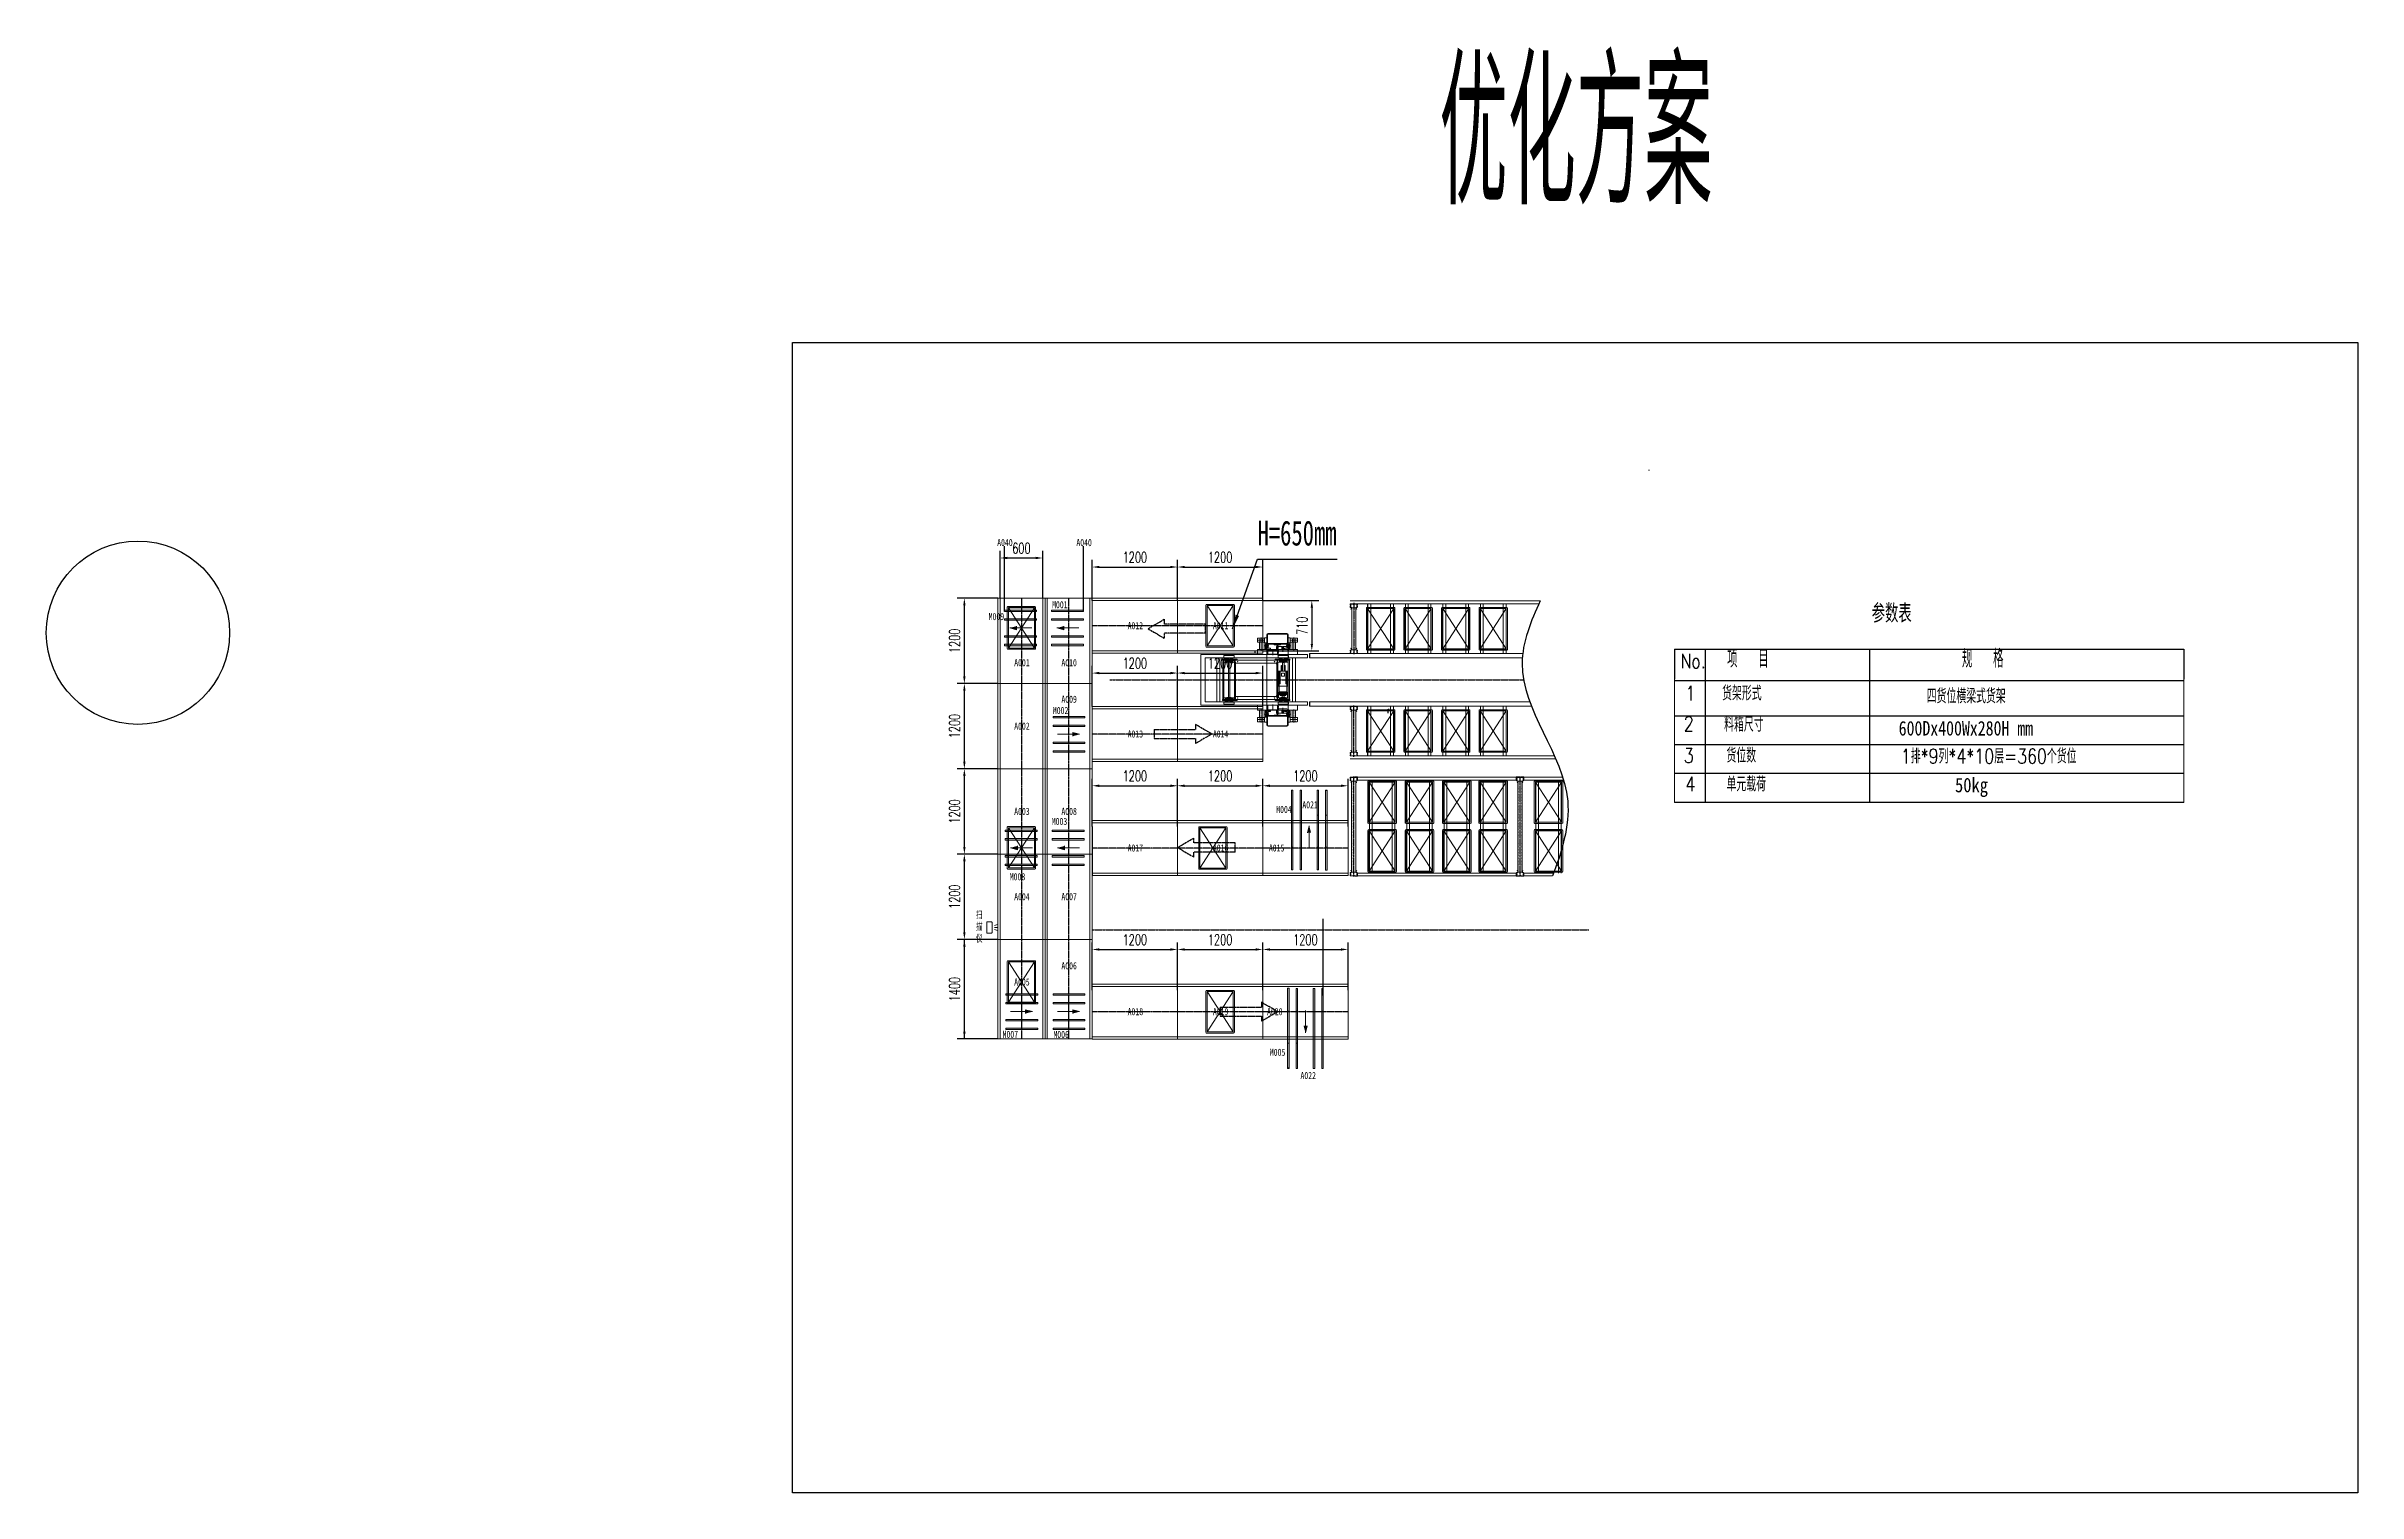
# Model space of a CAD drawing. Header units: millimetres. Extents: x -66983 to -34457, y -12173 to 8181.
import ezdxf

# ---------------------------------------------------------------- set-up
doc = ezdxf.new("R2010")
doc.units = ezdxf.units.MM
doc.linetypes.add('EB_DASH', pattern=[6, 3, -3])
doc.linetypes.add('EB_DASHDOT', pattern=[39, 30, -3, 3, -3])
doc.layers.get('0').update_dxf_attribs({"lineweight": 0})
for name, color, linetype, lineweight in [('01粗实线', 7, 'Continuous', 0), ('02___PRT_ALL_AXES', 7, 'Continuous', 0), ('04虚线', 2, 'EB_DASH', 0), ('05中心线', 4, 'EB_DASHDOT', 0), ('4虚线层', 6, 'EB_DASH', 0), ('AM_7', 4, 'EB_DASHDOT', 25), ('CAXA0', 7, 'Continuous', 70), ('CAXA1', 1, 'EB_DASHDOT', 25), ('CAXA3', 3, 'Continuous', 25), ('CAXA4', 4, 'Continuous', 25), ('CAXA虚线层', 91, 'EB_DASH', 25), ('guidao', 2, 'Continuous', 0), ('hengliang', 1, 'Continuous', 0), ('Object', 5, 'Continuous', 20), ('TEXT', 1, 'Continuous', 0), ('xiangzi', 150, 'Continuous', 0)]:
    doc.layers.add(name, color=color, linetype=linetype, lineweight=lineweight)
doc.styles.add('dim_font', font='txt.shx', dxfattribs={"width": 0.8, "bigfont": 'gbcbig.shx'})
doc.styles.add('HZ', font='txt.shx', dxfattribs={"width": 0.8, "bigfont": 'gbcbig.shx'})
doc.styles.add('PC_TEXTSTYLE', font='txt.shx', dxfattribs={"width": 0.8, "bigfont": 'gbcbig.shx'})
doc.styles.get("Standard").update_dxf_attribs({"font": 'txt.shx', "bigfont": 'gbcbig.shx'})
doc.styles.add('UserTxtStyle1', font='txt.shx', dxfattribs={"width": 0.833333, "bigfont": 'gbcbig.shx'})
doc.styles.add('UserTxtStyle13', font='txt.shx', dxfattribs={"width": 0.667, "bigfont": 'gbcbig.shx'})
doc.styles.add('标准', font='txt.shx', dxfattribs={"width": 0.667, "bigfont": 'gbcbig.shx'})
doc.dimstyles.new('标准', dxfattribs={"dimscale": 100, "dimtxt": 3.5, "dimasz": 2, "dimexe": 2, "dimexo": 0, "dimtad": 1, "dimdec": 1, "dimzin": 0, "dimdsep": 46, "dimtxsty": '标准', "dimcen": 0, "dimdle": 2, "dimazin": 2, "dimtfac": 1, "dimtdec": 3, "dimtmove": 0, "dimatfit": 3, "dimfxl": 1, "dimtolj": 1, "dimtzin": 0, "dimarcsym": 0})

msp = doc.modelspace()

# ---------------------------------------------------------------- texts
at = {"layer": 'CAXA4', "linetype": 'Continuous', "lineweight": 25, "attachment_point": 1}
for s, insert, char_height, width, style in [('优化方案', (-47380.1, 7958.7), 2000, 21742.866, '标准'), ('{\\fNSimSun|b0|i0|c134|p49;\\C7;A040}', (-53601.9, 1247.7), 100, 555.252, 'UserTxtStyle13'), ('{\\fNSimSun|b0|i0|c134|p49;\\C7;A040}', (-52487.9, 1247.7), 100, 555.252, 'UserTxtStyle13'), ('{\\fNSimSun|b0|i0|c134|p49;\\C7;M001}', (-52829.2, 373.4), 100, 555.252, 'UserTxtStyle13'), ('{\\fNSimSun|b0|i0|c134|p49;\\C7;M009}', (-53721.9, 206.4), 100, 555.252, 'UserTxtStyle13'), ('{\\fNSimSun|b0|i0|c134|p49;\\C7;A012}', (-51766.7, 78.5), 100, 555.252, 'UserTxtStyle13'), ('{\\fNSimSun|b0|i0|c134|p49;\\C7;A011}', (-50566.7, 78.5), 100, 555.252, 'UserTxtStyle13'), ('{\\fNSimSun|b0|i0|c134|p49;\\C7;A001}', (-53362.6, -442.7), 100, 555.252, 'UserTxtStyle13'), ('{\\fNSimSun|b0|i0|c134|p49;\\C7;A010}', (-52698.6, -442.7), 100, 555.252, 'UserTxtStyle13'), ('{\\fNSimSun|b0|i0|c134|p49;\\C7;A009}', (-52698.6, -956.9), 100, 555.252, 'UserTxtStyle13'), ('{\\fNSimSun|b0|i0|c134|p49;\\C7;M002}', (-52818.4, -1115.5), 100, 555.252, 'UserTxtStyle13'), ('{\\fNSimSun|b0|i0|c134|p49;\\C7;A002}', (-53362.6, -1334.8), 100, 555.252, 'UserTxtStyle13'), ('{\\fNSimSun|b0|i0|c134|p49;\\C7;A013}', (-51766.7, -1445.6), 100, 555.252, 'UserTxtStyle13'), ('{\\fNSimSun|b0|i0|c134|p49;\\C7;A014}', (-50566.7, -1445.6), 100, 555.252, 'UserTxtStyle13'), ('{\\fNSimSun|b0|i0|c134|p49;\\C7;A003}', (-53362.6, -2535), 100, 555.252, 'UserTxtStyle13'), ('{\\fNSimSun|b0|i0|c134|p49;\\C7;A008}', (-52698.6, -2534.8), 100, 555.252, 'UserTxtStyle13'), ('{\\fNSimSun|b0|i0|c134|p49;\\C7;M004}', (-49675.5, -2508.5), 100, 555.252, 'UserTxtStyle13'), ('{\\fNSimSun|b0|i0|c134|p49;\\C7;A021}', (-49308, -2442.4), 100, 555.252, 'UserTxtStyle13'), ('{\\fNSimSun|b0|i0|c134|p49;\\C7;M003}', (-52833.5, -2676.1), 100, 555.252, 'UserTxtStyle13'), ('{\\fNSimSun|b0|i0|c134|p49;\\C7;A017}', (-51766.7, -3049.6), 100, 555.252, 'UserTxtStyle13'), ('{\\fNSimSun|b0|i0|c134|p49;\\C7;A016}', (-50566.7, -3049.6), 100, 555.252, 'UserTxtStyle13'), ('{\\fNSimSun|b0|i0|c134|p49;\\C7;A015}', (-49778.8, -3049.6), 100, 555.252, 'UserTxtStyle13'), ('{\\fNSimSun|b0|i0|c134|p49;\\C7;M008}', (-53424.8, -3454.4), 100, 555.252, 'UserTxtStyle13'), ('{\\fNSimSun|b0|i0|c134|p49;\\C7;A004}', (-53362.6, -3735.2), 100, 555.252, 'UserTxtStyle13'), ('{\\fNSimSun|b0|i0|c134|p49;\\C7;A007}', (-52698.6, -3734.8), 100, 555.252, 'UserTxtStyle13'), ('{\\fNSimSun|b0|i0|c134|p49;\\C7;A006}', (-52698.6, -4708), 100, 555.252, 'UserTxtStyle13'), ('{\\fNSimSun|b0|i0|c134|p49;\\C7;A005}', (-53362.6, -4935.4), 100, 555.252, 'UserTxtStyle13'), ('{\\fNSimSun|b0|i0|c134|p49;\\C7;A018}', (-51766.7, -5353.2), 100, 555.252, 'UserTxtStyle13'), ('{\\fNSimSun|b0|i0|c134|p49;\\C7;A019}', (-50566.7, -5353.2), 100, 555.252, 'UserTxtStyle13'), ('{\\fNSimSun|b0|i0|c134|p49;\\C7;A020}', (-49804.2, -5353.2), 100, 555.252, 'UserTxtStyle13'), ('{\\fNSimSun|b0|i0|c134|p49;\\C7;M007}', (-53525.8, -5672.7), 100, 555.252, 'UserTxtStyle13'), ('{\\fNSimSun|b0|i0|c134|p49;\\C7;M006}', (-52810.5, -5674.3), 100, 555.252, 'UserTxtStyle13'), ('{\\fNSimSun|b0|i0|c134|p49;\\C7;M005}', (-49765.2, -5924.8), 100, 555.252, 'UserTxtStyle13'), ('{\\fNSimSun|b0|i0|c134|p49;\\C7;A022}', (-49334.2, -6251.8), 100, 555.252, 'UserTxtStyle13')]:
    msp.add_mtext(s, dxfattribs=dict(at, insert=insert, char_height=char_height, width=width, style=style))
at = {"layer": 'CAXA4', "insert": (-53900.8, -3987.9), "char_height": 100, "attachment_point": 1, "style": '标准'}
msp.add_mtext_dynamic_manual_height_columns('{\\fSimSun|b0|i0|c134|p2;扫描仪}', width=100, gutter_width=1, heights=[0], dxfattribs=at)
at = {"layer": 'CAXA虚线层', "linetype": 'Continuous', "lineweight": 25, "insert": (-41296.6, 331.3), "char_height": 260.6, "width": 3153.781, "attachment_point": 1}
msp.add_mtext('参数表', dxfattribs=at)
at = {"layer": 'CAXA虚线层', "linetype": 'Continuous', "lineweight": 0, "attachment_point": 1}
for s, insert, char_height, width, style in [('项\u3000\u3000目', (-43330.4, -309.5), 253.44, 3169.014, 'PC_TEXTSTYLE'), ('规\u3000\u3000格', (-40025.7, -309.5), 253.44, 3304.047, 'PC_TEXTSTYLE'), ('No.', (-43988.6, -367.3), 204.37, 991.786, 'HZ'), ('1', (-43917.1, -820.4), 204.4, 167.26, 'HZ'), ('货架形式', (-43401.6, -820.4), 204.37, 2656.535, 'PC_TEXTSTYLE'), ('2', (-43941.2, -1250.7), 204.4, 337.462, 'HZ'), ('3', (-43941.2, -1697.5), 204.4, 335.991, 'HZ'), ('货位数', (-43340, -1695.1), 204.37, 1970.329, 'PC_TEXTSTYLE'), ('4', (-43917.1, -2098), 204.4, 337.953, 'HZ')]:
    msp.add_mtext(s, dxfattribs=dict(at, insert=insert, char_height=char_height, width=width, style=style))
at = {"layer": 'CAXA虚线层', "linetype": 'Continuous', "lineweight": 25, "attachment_point": 1}
for s, insert, char_height, width, style in [('四货位横梁式货架', (-40522.5, -860.6), 204.44, 5320.544, 'PC_TEXTSTYLE'), ('料箱尺寸', (-43373.1, -1259.4), 204.37, 2659.478, 'PC_TEXTSTYLE'), ('{\\fSimSun|b0|i0|c86|p0;600Dx400Wx280H mm}', (-40916.8, -1313.3), 204.435, 5924.711, 'dim_font'), ('1排*9列*4*10层=360个货位', (-40887.6, -1706.6), 204.435, 9379.641, 'PC_TEXTSTYLE'), ('单元载荷', (-43340, -2100.6), 204.4, 2654.446, 'PC_TEXTSTYLE'), ('{\\fSimSun|b0|i0|c86|p0;50kg}', (-40123.9, -2112.1), 204.435, 1395.603, 'UserTxtStyle1')]:
    msp.add_mtext(s, dxfattribs=dict(at, insert=insert, char_height=char_height, width=width, style=style))

# ---------------------------------------------------------------- blocks, each defined once
blk = doc.blocks.new('CAXBLOCK330')
at = {"layer": 'CAXA1', "linetype": 'EB_DASHDOT', "lineweight": 25}
for p, q in [((-695, 132), (-115, 132)), ((-695, 132), (-695, 3)), ((-695, 3), (-115, 3)), ((115, 67), (-115, 202)), ((-115, 202), (-115, 132)), ((115, 67), (-115, -67)), ((-115, 3), (-115, -67))]:
    blk.add_line(p, q, dxfattribs=at)
blk = doc.blocks.new('CAXBLOCK331')
at = {"layer": 'CAXA1', "linetype": 'EB_DASHDOT', "lineweight": 25}
for p, q in [((-695, 132), (-115, 132)), ((-695, 132), (-695, 3)), ((-695, 3), (-115, 3)), ((115, 67), (-115, 202)), ((-115, 202), (-115, 132)), ((115, 67), (-115, -67)), ((-115, 3), (-115, -67))]:
    blk.add_line(p, q, dxfattribs=at)
blk = doc.blocks.new('CAXBLOCK333')
at = {"layer": 'xiangzi', "linetype": 'Continuous', "lineweight": 0}
for p, q in [((-77039, 112120), (-77039, 111540)), ((-77039, 112120), (-77039, 111540)), ((-77039, 112120), (-77039, 112120)), ((-77029, 112130), (-77029, 112130)), ((-76649, 112130), (-77029, 112130)), ((-76649, 112130), (-77029, 112130)), ((-77023, 111547), (-77023, 112114)), ((-77023, 112114), (-76655, 112114)), ((-77022, 112113), (-77023, 112114)), ((-77022, 112113), (-76656, 111547)), ((-76656, 112113), (-77022, 111547)), ((-77022, 111547), (-77022, 112113)), ((-77022, 112113), (-76656, 112113)), ((-76656, 112113), (-76655, 112114)), ((-76656, 112113), (-76656, 111547)), ((-76655, 112114), (-76655, 111547)), ((-76649, 112130), (-76649, 112130)), ((-76640, 111540), (-76640, 112120)), ((-76640, 112120), (-76639, 112120)), ((-76639, 111540), (-76639, 112120)), ((-77039, 111540), (-77039, 111540)), ((-77029, 111531), (-77029, 111530)), ((-77029, 111531), (-76649, 111531)), ((-77029, 111530), (-76649, 111530)), ((-76655, 111547), (-77023, 111547)), ((-77022, 111547), (-77023, 111547)), ((-76656, 111547), (-77022, 111547)), ((-76656, 111547), (-76655, 111547)), ((-76649, 111531), (-76649, 111530)), ((-76640, 111540), (-76639, 111540))]:
    blk.add_line(p, q, dxfattribs=at)
for centre, radius, start, end in [((-77029, 112120), 10, 90, 180), ((-77029, 112120), 9.5, 90, 180), ((-76649, 112120), 10, 0, 90), ((-76649, 112120), 9.5, 0, 90), ((-77029, 111540), 10, 180, 270), ((-77029, 111540), 9.5, 180, 270), ((-76649, 111540), 10, 270, 0), ((-76649, 111540), 9.5, 270, 0)]:
    blk.add_arc(centre, radius, start, end, dxfattribs=at)
blk = doc.blocks.new('CAXBLOCK335')
at = {"layer": 'Object', "color": 6, "linetype": 'Continuous', "lineweight": 20}
for p, q in [((4568, -64564), (4568, -64554)), ((4568, -64594), (4568, -64585)), ((4571, -64554), (4571, -64563)), ((4571, -64567), (4571, -64567)), ((4571, -64582), (4571, -64582)), ((4571, -64585), (4571, -64594)), ((4582, -64601), (4571, -64599)), ((4572, -64564), (4572, -64564)), ((4572, -64580), (4572, -64568)), ((4572, -64585), (4572, -64585)), ((4572, -64596), (4583, -64598)), ((4573, -64549), (4609, -64549)), ((4609, -64552), (4573, -64552)), ((4575, -64568), (4575, -64580)), ((4577, -64622), (4584, -64619)), ((4578, -64624), (4577, -64622)), ((4585, -64622), (4578, -64624)), ((4585, -64617), (4585, -64604)), ((4588, -64604), (4588, -64617)), ((4663, -64549), (4627, -64549)), ((4627, -64552), (4663, -64552)), ((4648, -64604), (4648, -64617)), ((4651, -64617), (4651, -64604)), ((4651, -64622), (4658, -64624)), ((4659, -64622), (4652, -64619)), ((4664, -64596), (4653, -64598)), ((4653, -64601), (4664, -64599)), ((4658, -64624), (4659, -64622)), ((4661, -64568), (4661, -64580)), ((4664, -64564), (4663, -64564)), ((4663, -64585), (4664, -64585)), ((4664, -64580), (4664, -64568)), ((4665, -64554), (4665, -64563)), ((4665, -64567), (4665, -64567)), ((4665, -64582), (4665, -64582)), ((4665, -64585), (4665, -64594)), ((4668, -64564), (4668, -64554)), ((4668, -64594), (4668, -64585))]:
    blk.add_line(p, q, dxfattribs=at)
for centre, radius, start, end in [((4573, -64554), 5, 90, 180), ((4572, -64563), 4.18, 197.5463, 253.2868), ((4572, -64586), 4.18, 106.7132, 162.4537), ((4573, -64594), 5, 180, 250.3462), ((4573, -64554), 2, 90, 180), ((4572, -64563), 1.18, 213.3937, 259.7163), ((4570, -64568), 1.5, 0, 66.0375), ((4570, -64580), 1.5, 293.9625, 0), ((4572, -64586), 1.18, 100.2837, 146.6063), ((4573, -64594), 2, 180, 244.0113), ((4570, -64568), 4.5, 0, 66.0375), ((4570, -64580), 4.5, 293.9625, 0), ((4582, -64604), 2.5, 0, 90), ((4582, -64604), 5.5, 0, 87.1234), ((4583, -64617), 2, 291.4787, 360), ((4583, -64617), 5, 290.0925, 360), ((4609, -64553), 4, 32.4343, 90), ((4609, -64553), 1, 32.4343, 90), ((4618, -64548), 9.73, 212.4343, 327.5657), ((4618, -64548), 6.73, 212.4343, 327.5657), ((4627, -64553), 4, 90, 147.5657), ((4627, -64553), 1, 90, 147.5657), ((4653, -64604), 5.5, 92.8766, 180), ((4653, -64617), 5, 180, 249.9075), ((4653, -64604), 2.5, 90, 180), ((4653, -64617), 2, 180, 248.5213), ((4665, -64568), 4.5, 113.9625, 180), ((4665, -64580), 4.5, 180, 246.0375), ((4663, -64554), 5, 0, 90), ((4663, -64554), 2, 0, 90), ((4664, -64563), 1.18, 280.2837, 326.6063), ((4665, -64568), 1.5, 113.9625, 180), ((4665, -64580), 1.5, 180, 246.0375), ((4664, -64586), 1.18, 33.3937, 79.7163), ((4663, -64594), 2, 295.9887, 0), ((4663, -64594), 5, 289.6538, 360), ((4664, -64563), 4.18, 286.7132, 342.4537), ((4664, -64586), 4.18, 17.5463, 73.2868)]:
    blk.add_arc(centre, radius, start, end, dxfattribs=at)
blk = doc.blocks.new('CAXBLOCK336')
at = {"layer": 'Object', "color": 6, "linetype": 'Continuous', "lineweight": 20}
for p, q in [((4568, 64594), (4568, 64585)), ((4568, 64564), (4568, 64554)), ((4582, 64601), (4571, 64599)), ((4571, 64585), (4571, 64594)), ((4571, 64582), (4571, 64582)), ((4571, 64567), (4571, 64567)), ((4571, 64554), (4571, 64563)), ((4572, 64596), (4583, 64598)), ((4572, 64585), (4572, 64585)), ((4572, 64580), (4572, 64568)), ((4572, 64564), (4572, 64564)), ((4609, 64552), (4573, 64552)), ((4573, 64549), (4609, 64549)), ((4575, 64568), (4575, 64580)), ((4578, 64624), (4577, 64622)), ((4577, 64622), (4584, 64619)), ((4585, 64622), (4578, 64624)), ((4585, 64617), (4585, 64604)), ((4588, 64604), (4588, 64617)), ((4627, 64552), (4663, 64552)), ((4663, 64549), (4627, 64549)), ((4648, 64604), (4648, 64617)), ((4651, 64622), (4658, 64624)), ((4651, 64617), (4651, 64604)), ((4659, 64622), (4652, 64619)), ((4653, 64601), (4664, 64599)), ((4664, 64596), (4653, 64598)), ((4658, 64624), (4659, 64622)), ((4661, 64568), (4661, 64580)), ((4663, 64585), (4664, 64585)), ((4664, 64564), (4663, 64564)), ((4664, 64580), (4664, 64568)), ((4665, 64585), (4665, 64594)), ((4665, 64582), (4665, 64582)), ((4665, 64567), (4665, 64567)), ((4665, 64554), (4665, 64563)), ((4668, 64594), (4668, 64585)), ((4668, 64564), (4668, 64554))]:
    blk.add_line(p, q, dxfattribs=at)
for centre, radius, start, end in [((4573, 64594), 5, 109.6538, 180), ((4572, 64586), 4.18, 197.5463, 253.2868), ((4572, 64563), 4.18, 106.7132, 162.4537), ((4573, 64554), 5, 180, 270), ((4573, 64594), 2, 115.9887, 180), ((4572, 64586), 1.18, 213.3937, 259.7163), ((4570, 64580), 1.5, 360, 66.0375), ((4570, 64568), 1.5, 293.9625, 0), ((4572, 64563), 1.18, 100.2837, 146.6063), ((4573, 64554), 2, 180, 270), ((4570, 64580), 4.5, 0, 66.0375), ((4570, 64568), 4.5, 293.9625, 360), ((4582, 64604), 2.5, 270, 0), ((4582, 64604), 5.5, 272.8766, 360), ((4583, 64617), 2, 0, 68.5213), ((4583, 64617), 5, 0, 69.9075), ((4609, 64553), 1, 270, 327.5657), ((4609, 64553), 4, 270, 327.5657), ((4618, 64548), 9.73, 32.4343, 147.5657), ((4618, 64548), 6.73, 32.4343, 147.5657), ((4627, 64553), 4, 212.4343, 270), ((4627, 64553), 1, 212.4343, 270), ((4653, 64617), 5, 110.0925, 180), ((4653, 64604), 5.5, 180, 267.1234), ((4653, 64617), 2, 111.4787, 180), ((4653, 64604), 2.5, 180, 270), ((4665, 64580), 4.5, 113.9625, 180), ((4665, 64568), 4.5, 180, 246.0375), ((4663, 64554), 2, 270, 0), ((4663, 64554), 5, 270, 0), ((4663, 64594), 5, 360, 70.3462), ((4663, 64594), 2, 360, 64.0113), ((4664, 64586), 1.18, 280.2837, 326.6063), ((4665, 64580), 1.5, 113.9625, 180), ((4665, 64568), 1.5, 180, 246.0375), ((4664, 64563), 1.18, 33.3937, 79.7163), ((4664, 64586), 4.18, 286.7132, 342.4537), ((4664, 64563), 4.18, 17.5463, 73.2868)]:
    blk.add_arc(centre, radius, start, end, dxfattribs=at)
blk = doc.blocks.new('CAXBLOCK337')
at = {"layer": '01粗实线', "linetype": 'Continuous', "lineweight": 0}
for p, q in [((4588, -64604), (4588, -65195)), ((4648, -64604), (4588, -64604)), ((4648, -64604), (4648, -65195)), ((4648, -65195), (4588, -65195))]:
    blk.add_line(p, q, dxfattribs=at)
at = {"layer": '04虚线', "linetype": 'EB_DASH', "lineweight": 0}
for p, q in [((4591, -64604), (4591, -65195)), ((4645, -64604), (4645, -65195))]:
    blk.add_line(p, q, dxfattribs=at)
blk = doc.blocks.new('CAXBLOCK334')
at = {"layer": 'CAXA1', "linetype": 'EB_DASHDOT', "lineweight": 25}
blk.add_line((4618, -64535), (4618, -65259), dxfattribs=at)
at = {"layer": 'CAXA0', "linetype": 'Continuous', "lineweight": 70}
for name, p in [('CAXBLOCK335', (0, 0)), ('CAXBLOCK337', (0, 0)), ('CAXBLOCK336', (0, -129799))]:
    blk.add_blockref(name, p, dxfattribs=at)
blk = doc.blocks.new('CAXBLOCK338')
at = {"layer": 'xiangzi', "linetype": 'Continuous', "lineweight": 0}
for p, q in [((76639, 111540), (76639, 112120)), ((76640, 112120), (76639, 112120)), ((76640, 111540), (76640, 112120)), ((76649, 112130), (76649, 112130)), ((76649, 112130), (77029, 112130)), ((76649, 112130), (77029, 112130)), ((76655, 112114), (76655, 111547)), ((77023, 112114), (76655, 112114)), ((76656, 112113), (76655, 112114)), ((77022, 112113), (76656, 111547)), ((76656, 112113), (77022, 111547)), ((76656, 112113), (76656, 111547)), ((77022, 112113), (76656, 112113)), ((77022, 112113), (77023, 112114)), ((77022, 111547), (77022, 112113)), ((77023, 111547), (77023, 112114)), ((77029, 112130), (77029, 112130)), ((77039, 112120), (77039, 111540)), ((77039, 112120), (77039, 111540)), ((77039, 112120), (77039, 112120)), ((76640, 111540), (76639, 111540)), ((76649, 111531), (76649, 111530)), ((77029, 111531), (76649, 111531)), ((77029, 111530), (76649, 111530)), ((76655, 111547), (77023, 111547)), ((76656, 111547), (76655, 111547)), ((76656, 111547), (77022, 111547)), ((77022, 111547), (77023, 111547)), ((77029, 111531), (77029, 111530)), ((77039, 111540), (77039, 111540))]:
    blk.add_line(p, q, dxfattribs=at)
for centre, radius, start, end in [((76649, 112120), 10, 90, 180), ((76649, 112120), 9.5, 90, 180), ((77029, 112120), 10, 360, 90), ((77029, 112120), 9.5, 360, 90), ((76649, 111540), 10, 180, 270), ((76649, 111540), 9.5, 180, 270), ((77029, 111540), 10, 270, 360), ((77029, 111540), 9.5, 270, 360)]:
    blk.add_arc(centre, radius, start, end, dxfattribs=at)
blk = doc.blocks.new('CAXBLOCK339')
at = {"layer": 'xiangzi', "linetype": 'Continuous', "lineweight": 0}
for p, q in [((76639, 111540), (76639, 112120)), ((76640, 112120), (76639, 112120)), ((76640, 111540), (76640, 112120)), ((76649, 112130), (76649, 112130)), ((76649, 112130), (77029, 112130)), ((76649, 112130), (77029, 112130)), ((76655, 112114), (76655, 111547)), ((77023, 112114), (76655, 112114)), ((76656, 112113), (76655, 112114)), ((77022, 112113), (76656, 111547)), ((76656, 112113), (77022, 111547)), ((76656, 112113), (76656, 111547)), ((77022, 112113), (76656, 112113)), ((77022, 112113), (77023, 112114)), ((77022, 111547), (77022, 112113)), ((77023, 111547), (77023, 112114)), ((77029, 112130), (77029, 112130)), ((77039, 112120), (77039, 111540)), ((77039, 112120), (77039, 111540)), ((77039, 112120), (77039, 112120)), ((76640, 111540), (76639, 111540)), ((76649, 111531), (76649, 111530)), ((77029, 111531), (76649, 111531)), ((77029, 111530), (76649, 111530)), ((76655, 111547), (77023, 111547)), ((76656, 111547), (76655, 111547)), ((76656, 111547), (77022, 111547)), ((77022, 111547), (77023, 111547)), ((77029, 111531), (77029, 111530)), ((77039, 111540), (77039, 111540))]:
    blk.add_line(p, q, dxfattribs=at)
for centre, radius, start, end in [((76649, 112120), 10, 90, 180), ((76649, 112120), 9.5, 90, 180), ((77029, 112120), 10, 360, 90), ((77029, 112120), 9.5, 360, 90), ((76649, 111540), 10, 180, 270), ((76649, 111540), 9.5, 180, 270), ((77029, 111540), 10, 270, 360), ((77029, 111540), 9.5, 270, 360)]:
    blk.add_arc(centre, radius, start, end, dxfattribs=at)
blk = doc.blocks.new('CAXBLOCK340')
at = {"layer": 'xiangzi', "linetype": 'Continuous', "lineweight": 0}
for p, q in [((76639, 111540), (76639, 112120)), ((76640, 112120), (76639, 112120)), ((76640, 111540), (76640, 112120)), ((76649, 112130), (76649, 112130)), ((76649, 112130), (77029, 112130)), ((76649, 112130), (77029, 112130)), ((76655, 112114), (76655, 111547)), ((77023, 112114), (76655, 112114)), ((76656, 112113), (76655, 112114)), ((77022, 112113), (76656, 111547)), ((76656, 112113), (77022, 111547)), ((76656, 112113), (76656, 111547)), ((77022, 112113), (76656, 112113)), ((77022, 112113), (77023, 112114)), ((77022, 111547), (77022, 112113)), ((77023, 111547), (77023, 112114)), ((77029, 112130), (77029, 112130)), ((77039, 112120), (77039, 111540)), ((77039, 112120), (77039, 111540)), ((77039, 112120), (77039, 112120)), ((76640, 111540), (76639, 111540)), ((76649, 111531), (76649, 111530)), ((77029, 111531), (76649, 111531)), ((77029, 111530), (76649, 111530)), ((76655, 111547), (77023, 111547)), ((76656, 111547), (76655, 111547)), ((76656, 111547), (77022, 111547)), ((77022, 111547), (77023, 111547)), ((77029, 111531), (77029, 111530)), ((77039, 111540), (77039, 111540))]:
    blk.add_line(p, q, dxfattribs=at)
for centre, radius, start, end in [((76649, 112120), 10, 90, 180), ((76649, 112120), 9.5, 90, 180), ((77029, 112120), 10, 360, 90), ((77029, 112120), 9.5, 360, 90), ((76649, 111540), 10, 180, 270), ((76649, 111540), 9.5, 180, 270), ((77029, 111540), 10, 270, 360), ((77029, 111540), 9.5, 270, 360)]:
    blk.add_arc(centre, radius, start, end, dxfattribs=at)
blk = doc.blocks.new('CAXBLOCK332')
at = {"layer": 'guidao', "linetype": 'Continuous', "lineweight": 0}
for p, q in [((2464, -64549), (2464, -65249)), ((2471, -64549), (2471, -65249)), ((2511, -65249), (2511, -64549)), ((2791, -65249), (2791, -64549)), ((2831, -65249), (2831, -64549)), ((2999, -64549), (2999, -65249)), ((3039, -65249), (3039, -64549)), ((3319, -65249), (3319, -64549)), ((3359, -65249), (3359, -64549)), ((3527, -64549), (3527, -65249)), ((3567, -65249), (3567, -64549)), ((3847, -65249), (3847, -64549)), ((3887, -65249), (3887, -64549)), ((4055, -65249), (4055, -64549)), ((4095, -65249), (4095, -64549)), ((4375, -65249), (4375, -64549)), ((4415, -64549), (4415, -65249))]:
    blk.add_line(p, q, dxfattribs=at)
at = {"linetype": 'Continuous', "lineweight": 0}
for name, p in [('CAXBLOCK340', (-74188, -176730)), ('CAXBLOCK339', (-73660, -176730)), ('CAXBLOCK338', (-73132, -176730)), ('CAXBLOCK333', (81074, -176730))]:
    blk.add_blockref(name, p, dxfattribs=at)
at = {"layer": 'CAXA0', "linetype": 'Continuous', "lineweight": 70}
blk.add_blockref('CAXBLOCK334', (-2345, 0), dxfattribs=at)
blk = doc.blocks.new('CAXBLOCK342')
at = {"layer": 'xiangzi', "linetype": 'Continuous', "lineweight": 0}
for p, q in [((-77039, -112120), (-77039, -111540)), ((-77039, -112120), (-77039, -111540)), ((-77039, -111540), (-77039, -111540)), ((-77029, -111531), (-77029, -111530)), ((-77029, -111530), (-76649, -111530)), ((-77029, -111531), (-76649, -111531)), ((-77023, -111547), (-77023, -112114)), ((-76655, -111547), (-77023, -111547)), ((-77022, -111547), (-77023, -111547)), ((-77022, -112113), (-76656, -111547)), ((-76656, -112113), (-77022, -111547)), ((-77022, -111547), (-77022, -112113)), ((-76656, -111547), (-77022, -111547)), ((-76656, -112113), (-76656, -111547)), ((-76656, -111547), (-76655, -111547)), ((-76655, -112114), (-76655, -111547)), ((-76649, -111531), (-76649, -111530)), ((-76640, -111540), (-76640, -112120)), ((-76640, -111540), (-76639, -111540)), ((-76639, -111540), (-76639, -112120)), ((-77039, -112120), (-77039, -112120)), ((-77029, -112130), (-77029, -112130)), ((-76649, -112130), (-77029, -112130)), ((-76649, -112130), (-77029, -112130)), ((-77022, -112113), (-77023, -112114)), ((-77023, -112114), (-76655, -112114)), ((-77022, -112113), (-76656, -112113)), ((-76656, -112113), (-76655, -112114)), ((-76649, -112130), (-76649, -112130)), ((-76640, -112120), (-76639, -112120))]:
    blk.add_line(p, q, dxfattribs=at)
for centre, radius, start, end in [((-77029, -111540), 10, 90, 180), ((-77029, -111540), 9.5, 90, 180), ((-76649, -111540), 10, 0, 90), ((-76649, -111540), 9.5, 0, 90), ((-77029, -112120), 10, 180, 270), ((-77029, -112120), 9.5, 180, 270), ((-76649, -112120), 10, 270, 0), ((-76649, -112120), 9.5, 270, 0)]:
    blk.add_arc(centre, radius, start, end, dxfattribs=at)
blk = doc.blocks.new('CAXBLOCK344')
at = {"layer": 'Object', "color": 6, "linetype": 'Continuous', "lineweight": 20}
for p, q in [((4568, 64594), (4568, 64585)), ((4568, 64564), (4568, 64554)), ((4582, 64601), (4571, 64599)), ((4571, 64585), (4571, 64594)), ((4571, 64582), (4571, 64582)), ((4571, 64567), (4571, 64567)), ((4571, 64554), (4571, 64563)), ((4572, 64596), (4583, 64598)), ((4572, 64585), (4572, 64585)), ((4572, 64580), (4572, 64568)), ((4572, 64564), (4572, 64564)), ((4609, 64552), (4573, 64552)), ((4573, 64549), (4609, 64549)), ((4575, 64568), (4575, 64580)), ((4578, 64624), (4577, 64622)), ((4577, 64622), (4584, 64619)), ((4585, 64622), (4578, 64624)), ((4585, 64617), (4585, 64604)), ((4588, 64604), (4588, 64617)), ((4627, 64552), (4663, 64552)), ((4663, 64549), (4627, 64549)), ((4648, 64604), (4648, 64617)), ((4651, 64622), (4658, 64624)), ((4651, 64617), (4651, 64604)), ((4659, 64622), (4652, 64619)), ((4653, 64601), (4664, 64599)), ((4664, 64596), (4653, 64598)), ((4658, 64624), (4659, 64622)), ((4661, 64568), (4661, 64580)), ((4663, 64585), (4664, 64585)), ((4664, 64564), (4663, 64564)), ((4664, 64580), (4664, 64568)), ((4665, 64585), (4665, 64594)), ((4665, 64582), (4665, 64582)), ((4665, 64567), (4665, 64567)), ((4665, 64554), (4665, 64563)), ((4668, 64594), (4668, 64585)), ((4668, 64564), (4668, 64554))]:
    blk.add_line(p, q, dxfattribs=at)
for centre, radius, start, end in [((4573, 64594), 5, 109.6538, 180), ((4572, 64586), 4.18, 197.5463, 253.2868), ((4572, 64563), 4.18, 106.7132, 162.4537), ((4573, 64554), 5, 180, 270), ((4573, 64594), 2, 115.9887, 180), ((4572, 64586), 1.18, 213.3937, 259.7163), ((4570, 64580), 1.5, 0, 66.0375), ((4570, 64568), 1.5, 293.9625, 360), ((4572, 64563), 1.18, 100.2837, 146.6063), ((4573, 64554), 2, 180, 270), ((4570, 64580), 4.5, 0, 66.0375), ((4570, 64568), 4.5, 293.9625, 0), ((4582, 64604), 2.5, 270, 0), ((4582, 64604), 5.5, 272.8766, 360), ((4583, 64617), 2, 0, 68.5213), ((4583, 64617), 5, 360, 69.9075), ((4609, 64553), 1, 270, 327.5657), ((4609, 64553), 4, 270, 327.5657), ((4618, 64548), 9.73, 32.4343, 147.5657), ((4618, 64548), 6.73, 32.4343, 147.5657), ((4627, 64553), 4, 212.4343, 270), ((4627, 64553), 1, 212.4343, 270), ((4653, 64617), 5, 110.0925, 180), ((4653, 64604), 5.5, 180, 267.1234), ((4653, 64617), 2, 111.4787, 180), ((4653, 64604), 2.5, 180, 270), ((4665, 64580), 4.5, 113.9625, 180), ((4665, 64568), 4.5, 180, 246.0375), ((4663, 64554), 2, 270, 0), ((4663, 64554), 5, 270, 0), ((4663, 64594), 5, 0, 70.3462), ((4663, 64594), 2, 0, 64.0113), ((4664, 64586), 1.18, 280.2837, 326.6063), ((4665, 64580), 1.5, 113.9625, 180), ((4665, 64568), 1.5, 180, 246.0375), ((4664, 64563), 1.18, 33.3937, 79.7163), ((4664, 64586), 4.18, 286.7132, 342.4537), ((4664, 64563), 4.18, 17.5463, 73.2868)]:
    blk.add_arc(centre, radius, start, end, dxfattribs=at)
blk = doc.blocks.new('CAXBLOCK345')
at = {"layer": 'Object', "color": 6, "linetype": 'Continuous', "lineweight": 20}
for p, q in [((4568, -64564), (4568, -64554)), ((4568, -64594), (4568, -64585)), ((4571, -64554), (4571, -64563)), ((4571, -64567), (4571, -64567)), ((4571, -64582), (4571, -64582)), ((4571, -64585), (4571, -64594)), ((4582, -64601), (4571, -64599)), ((4572, -64564), (4572, -64564)), ((4572, -64580), (4572, -64568)), ((4572, -64585), (4572, -64585)), ((4572, -64596), (4583, -64598)), ((4573, -64549), (4609, -64549)), ((4609, -64552), (4573, -64552)), ((4575, -64568), (4575, -64580)), ((4577, -64622), (4584, -64619)), ((4578, -64624), (4577, -64622)), ((4585, -64622), (4578, -64624)), ((4585, -64617), (4585, -64604)), ((4588, -64604), (4588, -64617)), ((4663, -64549), (4627, -64549)), ((4627, -64552), (4663, -64552)), ((4648, -64604), (4648, -64617)), ((4651, -64617), (4651, -64604)), ((4651, -64622), (4658, -64624)), ((4659, -64622), (4652, -64619)), ((4664, -64596), (4653, -64598)), ((4653, -64601), (4664, -64599)), ((4658, -64624), (4659, -64622)), ((4661, -64568), (4661, -64580)), ((4664, -64564), (4663, -64564)), ((4663, -64585), (4664, -64585)), ((4664, -64580), (4664, -64568)), ((4665, -64554), (4665, -64563)), ((4665, -64567), (4665, -64567)), ((4665, -64582), (4665, -64582)), ((4665, -64585), (4665, -64594)), ((4668, -64564), (4668, -64554)), ((4668, -64594), (4668, -64585))]:
    blk.add_line(p, q, dxfattribs=at)
for centre, radius, start, end in [((4573, -64554), 5, 90, 180), ((4572, -64563), 4.18, 197.5463, 253.2868), ((4572, -64586), 4.18, 106.7132, 162.4537), ((4573, -64594), 5, 180, 250.3462), ((4573, -64554), 2, 90, 180), ((4572, -64563), 1.18, 213.3937, 259.7163), ((4570, -64568), 1.5, 360, 66.0375), ((4570, -64580), 1.5, 293.9625, 0), ((4572, -64586), 1.18, 100.2837, 146.6063), ((4573, -64594), 2, 180, 244.0113), ((4570, -64568), 4.5, 360, 66.0375), ((4570, -64580), 4.5, 293.9625, 360), ((4582, -64604), 2.5, 0, 90), ((4582, -64604), 5.5, 0, 87.1234), ((4583, -64617), 2, 291.4787, 0), ((4583, -64617), 5, 290.0925, 360), ((4609, -64553), 4, 32.4343, 90), ((4609, -64553), 1, 32.4343, 90), ((4618, -64548), 9.73, 212.4343, 327.5657), ((4618, -64548), 6.73, 212.4343, 327.5657), ((4627, -64553), 4, 90, 147.5657), ((4627, -64553), 1, 90, 147.5657), ((4653, -64604), 5.5, 92.8766, 180), ((4653, -64617), 5, 180, 249.9075), ((4653, -64604), 2.5, 90, 180), ((4653, -64617), 2, 180, 248.5213), ((4665, -64568), 4.5, 113.9625, 180), ((4665, -64580), 4.5, 180, 246.0375), ((4663, -64554), 5, 0, 90), ((4663, -64554), 2, 0, 90), ((4664, -64563), 1.18, 280.2837, 326.6063), ((4665, -64568), 1.5, 113.9625, 180), ((4665, -64580), 1.5, 180, 246.0375), ((4664, -64586), 1.18, 33.3937, 79.7163), ((4663, -64594), 2, 295.9887, 0), ((4663, -64594), 5, 289.6538, 360), ((4664, -64563), 4.18, 286.7132, 342.4537), ((4664, -64586), 4.18, 17.5463, 73.2868)]:
    blk.add_arc(centre, radius, start, end, dxfattribs=at)
blk = doc.blocks.new('CAXBLOCK346')
at = {"layer": '01粗实线', "linetype": 'Continuous', "lineweight": 0}
for p, q in [((4588, 64604), (4588, 65195)), ((4648, 65195), (4588, 65195)), ((4648, 64604), (4648, 65195)), ((4648, 64604), (4588, 64604))]:
    blk.add_line(p, q, dxfattribs=at)
at = {"layer": '04虚线', "linetype": 'EB_DASH', "lineweight": 0}
for p, q in [((4591, 64604), (4591, 65195)), ((4645, 64604), (4645, 65195))]:
    blk.add_line(p, q, dxfattribs=at)
blk = doc.blocks.new('CAXBLOCK343')
at = {"layer": 'CAXA1', "linetype": 'EB_DASHDOT', "lineweight": 25}
blk.add_line((4618, 64535), (4618, 65259), dxfattribs=at)
at = {"layer": 'CAXA0', "linetype": 'Continuous', "lineweight": 70}
for name, p in [('CAXBLOCK345', (0, 129799)), ('CAXBLOCK346', (0, 0)), ('CAXBLOCK344', (0, 0))]:
    blk.add_blockref(name, p, dxfattribs=at)
blk = doc.blocks.new('CAXBLOCK347')
at = {"layer": 'xiangzi', "linetype": 'Continuous', "lineweight": 0}
for p, q in [((76639, -111540), (76639, -112120)), ((76640, -111540), (76639, -111540)), ((76640, -111540), (76640, -112120)), ((76649, -111531), (76649, -111530)), ((77029, -111530), (76649, -111530)), ((77029, -111531), (76649, -111531)), ((76655, -112114), (76655, -111547)), ((76655, -111547), (77023, -111547)), ((76656, -111547), (76655, -111547)), ((77022, -112113), (76656, -111547)), ((76656, -112113), (77022, -111547)), ((76656, -112113), (76656, -111547)), ((76656, -111547), (77022, -111547)), ((77022, -111547), (77022, -112113)), ((77022, -111547), (77023, -111547)), ((77023, -111547), (77023, -112114)), ((77029, -111531), (77029, -111530)), ((77039, -112120), (77039, -111540)), ((77039, -112120), (77039, -111540)), ((77039, -111540), (77039, -111540)), ((76640, -112120), (76639, -112120)), ((76649, -112130), (76649, -112130)), ((76649, -112130), (77029, -112130)), ((76649, -112130), (77029, -112130)), ((76656, -112113), (76655, -112114)), ((77023, -112114), (76655, -112114)), ((77022, -112113), (76656, -112113)), ((77022, -112113), (77023, -112114)), ((77029, -112130), (77029, -112130)), ((77039, -112120), (77039, -112120))]:
    blk.add_line(p, q, dxfattribs=at)
for centre, radius, start, end in [((76649, -111540), 10, 90, 180), ((76649, -111540), 9.5, 90, 180), ((77029, -111540), 10, 360, 90), ((77029, -111540), 9.5, 360, 90), ((76649, -112120), 10, 180, 270), ((76649, -112120), 9.5, 180, 270), ((77029, -112120), 10, 270, 360), ((77029, -112120), 9.5, 270, 360)]:
    blk.add_arc(centre, radius, start, end, dxfattribs=at)
blk = doc.blocks.new('CAXBLOCK348')
at = {"layer": 'xiangzi', "linetype": 'Continuous', "lineweight": 0}
for p, q in [((76639, -111540), (76639, -112120)), ((76640, -111540), (76639, -111540)), ((76640, -111540), (76640, -112120)), ((76649, -111531), (76649, -111530)), ((77029, -111530), (76649, -111530)), ((77029, -111531), (76649, -111531)), ((76655, -112114), (76655, -111547)), ((76655, -111547), (77023, -111547)), ((76656, -111547), (76655, -111547)), ((77022, -112113), (76656, -111547)), ((76656, -112113), (77022, -111547)), ((76656, -112113), (76656, -111547)), ((76656, -111547), (77022, -111547)), ((77022, -111547), (77022, -112113)), ((77022, -111547), (77023, -111547)), ((77023, -111547), (77023, -112114)), ((77029, -111531), (77029, -111530)), ((77039, -112120), (77039, -111540)), ((77039, -112120), (77039, -111540)), ((77039, -111540), (77039, -111540)), ((76640, -112120), (76639, -112120)), ((76649, -112130), (76649, -112130)), ((76649, -112130), (77029, -112130)), ((76649, -112130), (77029, -112130)), ((76656, -112113), (76655, -112114)), ((77023, -112114), (76655, -112114)), ((77022, -112113), (76656, -112113)), ((77022, -112113), (77023, -112114)), ((77029, -112130), (77029, -112130)), ((77039, -112120), (77039, -112120))]:
    blk.add_line(p, q, dxfattribs=at)
for centre, radius, start, end in [((76649, -111540), 10, 90, 180), ((76649, -111540), 9.5, 90, 180), ((77029, -111540), 10, 360, 90), ((77029, -111540), 9.5, 360, 90), ((76649, -112120), 10, 180, 270), ((76649, -112120), 9.5, 180, 270), ((77029, -112120), 10, 270, 360), ((77029, -112120), 9.5, 270, 360)]:
    blk.add_arc(centre, radius, start, end, dxfattribs=at)
blk = doc.blocks.new('CAXBLOCK349')
at = {"layer": 'xiangzi', "linetype": 'Continuous', "lineweight": 0}
for p, q in [((76639, -111540), (76639, -112120)), ((76640, -111540), (76639, -111540)), ((76640, -111540), (76640, -112120)), ((76649, -111531), (76649, -111530)), ((77029, -111530), (76649, -111530)), ((77029, -111531), (76649, -111531)), ((76655, -112114), (76655, -111547)), ((76655, -111547), (77023, -111547)), ((76656, -111547), (76655, -111547)), ((77022, -112113), (76656, -111547)), ((76656, -112113), (77022, -111547)), ((76656, -112113), (76656, -111547)), ((76656, -111547), (77022, -111547)), ((77022, -111547), (77022, -112113)), ((77022, -111547), (77023, -111547)), ((77023, -111547), (77023, -112114)), ((77029, -111531), (77029, -111530)), ((77039, -112120), (77039, -111540)), ((77039, -112120), (77039, -111540)), ((77039, -111540), (77039, -111540)), ((76640, -112120), (76639, -112120)), ((76649, -112130), (76649, -112130)), ((76649, -112130), (77029, -112130)), ((76649, -112130), (77029, -112130)), ((76656, -112113), (76655, -112114)), ((77023, -112114), (76655, -112114)), ((77022, -112113), (76656, -112113)), ((77022, -112113), (77023, -112114)), ((77029, -112130), (77029, -112130)), ((77039, -112120), (77039, -112120))]:
    blk.add_line(p, q, dxfattribs=at)
for centre, radius, start, end in [((76649, -111540), 10, 90, 180), ((76649, -111540), 9.5, 90, 180), ((77029, -111540), 10, 360, 90), ((77029, -111540), 9.5, 360, 90), ((76649, -112120), 10, 180, 270), ((76649, -112120), 9.5, 180, 270), ((77029, -112120), 10, 270, 360), ((77029, -112120), 9.5, 270, 360)]:
    blk.add_arc(centre, radius, start, end, dxfattribs=at)
blk = doc.blocks.new('CAXBLOCK341')
at = {"layer": 'guidao', "linetype": 'Continuous', "lineweight": 0}
for p, q in [((2464, 64549), (2464, 65249)), ((2471, 64549), (2471, 65249)), ((2511, 65249), (2511, 64549)), ((2791, 65249), (2791, 64549)), ((2831, 65249), (2831, 64549)), ((2999, 64549), (2999, 65249)), ((3039, 65249), (3039, 64549)), ((3319, 65249), (3319, 64549)), ((3359, 65249), (3359, 64549)), ((3527, 64549), (3527, 65249)), ((3567, 65249), (3567, 64549)), ((3847, 65249), (3847, 64549)), ((3887, 65249), (3887, 64549)), ((4055, 65249), (4055, 64549)), ((4095, 65249), (4095, 64549)), ((4375, 65249), (4375, 64549)), ((4415, 64549), (4415, 65249))]:
    blk.add_line(p, q, dxfattribs=at)
at = {"linetype": 'Continuous', "lineweight": 0}
for name, p in [('CAXBLOCK349', (-74188, 176730)), ('CAXBLOCK348', (-73660, 176730)), ('CAXBLOCK347', (-73132, 176730)), ('CAXBLOCK342', (81074, 176730))]:
    blk.add_blockref(name, p, dxfattribs=at)
at = {"layer": 'CAXA0', "linetype": 'Continuous', "lineweight": 70}
blk.add_blockref('CAXBLOCK343', (-2345, 0), dxfattribs=at)
blk = doc.blocks.new('CAXBLOCK351')
at = {"layer": 'xiangzi', "linetype": 'Continuous', "lineweight": 0}
for p, q in [((76639, 111540), (76639, 112120)), ((76640, 112120), (76639, 112120)), ((76640, 111540), (76640, 112120)), ((76649, 112130), (76649, 112130)), ((76649, 112130), (77029, 112130)), ((76649, 112130), (77029, 112130)), ((76655, 112114), (76655, 111547)), ((77023, 112114), (76655, 112114)), ((76656, 112113), (76655, 112114)), ((77022, 112113), (76656, 111547)), ((76656, 112113), (77022, 111547)), ((76656, 112113), (76656, 111547)), ((77022, 112113), (76656, 112113)), ((77022, 112113), (77023, 112114)), ((77022, 111547), (77022, 112113)), ((77023, 111547), (77023, 112114)), ((77029, 112130), (77029, 112130)), ((77039, 112120), (77039, 111540)), ((77039, 112120), (77039, 111540)), ((77039, 112120), (77039, 112120)), ((76640, 111540), (76639, 111540)), ((76649, 111531), (76649, 111530)), ((77029, 111531), (76649, 111531)), ((77029, 111530), (76649, 111530)), ((76655, 111547), (77023, 111547)), ((76656, 111547), (76655, 111547)), ((76656, 111547), (77022, 111547)), ((77022, 111547), (77023, 111547)), ((77029, 111531), (77029, 111530)), ((77039, 111540), (77039, 111540))]:
    blk.add_line(p, q, dxfattribs=at)
for centre, radius, start, end in [((76649, 112120), 10, 90, 180), ((76649, 112120), 9.5, 90, 180), ((77029, 112120), 10, 0, 90), ((77029, 112120), 9.5, 0, 90), ((76649, 111540), 10, 180, 270), ((76649, 111540), 9.5, 180, 270), ((77029, 111540), 10, 270, 0), ((77029, 111540), 9.5, 270, 0)]:
    blk.add_arc(centre, radius, start, end, dxfattribs=at)
blk = doc.blocks.new('CAXBLOCK352')
at = {"layer": 'xiangzi', "linetype": 'Continuous', "lineweight": 0}
for p, q in [((76639, 111540), (76639, 112120)), ((76640, 112120), (76639, 112120)), ((76640, 111540), (76640, 112120)), ((76649, 112130), (76649, 112130)), ((76649, 112130), (77029, 112130)), ((76649, 112130), (77029, 112130)), ((76655, 112114), (76655, 111547)), ((77023, 112114), (76655, 112114)), ((76656, 112113), (76655, 112114)), ((77022, 112113), (76656, 111547)), ((76656, 112113), (77022, 111547)), ((76656, 112113), (76656, 111547)), ((77022, 112113), (76656, 112113)), ((77022, 112113), (77023, 112114)), ((77022, 111547), (77022, 112113)), ((77023, 111547), (77023, 112114)), ((77029, 112130), (77029, 112130)), ((77039, 112120), (77039, 111540)), ((77039, 112120), (77039, 111540)), ((77039, 112120), (77039, 112120)), ((76640, 111540), (76639, 111540)), ((76649, 111531), (76649, 111530)), ((77029, 111531), (76649, 111531)), ((77029, 111530), (76649, 111530)), ((76655, 111547), (77023, 111547)), ((76656, 111547), (76655, 111547)), ((76656, 111547), (77022, 111547)), ((77022, 111547), (77023, 111547)), ((77029, 111531), (77029, 111530)), ((77039, 111540), (77039, 111540))]:
    blk.add_line(p, q, dxfattribs=at)
for centre, radius, start, end in [((76649, 112120), 10, 90, 180), ((76649, 112120), 9.5, 90, 180), ((77029, 112120), 10, 0, 90), ((77029, 112120), 9.5, 0, 90), ((76649, 111540), 10, 180, 270), ((76649, 111540), 9.5, 180, 270), ((77029, 111540), 10, 270, 0), ((77029, 111540), 9.5, 270, 0)]:
    blk.add_arc(centre, radius, start, end, dxfattribs=at)
blk = doc.blocks.new('CAXBLOCK353')
at = {"layer": 'xiangzi', "linetype": 'Continuous', "lineweight": 0}
for p, q in [((76639, 111540), (76639, 112120)), ((76640, 112120), (76639, 112120)), ((76640, 111540), (76640, 112120)), ((76649, 112130), (76649, 112130)), ((76649, 112130), (77029, 112130)), ((76649, 112130), (77029, 112130)), ((76655, 112114), (76655, 111547)), ((77023, 112114), (76655, 112114)), ((76656, 112113), (76655, 112114)), ((77022, 112113), (76656, 111547)), ((76656, 112113), (77022, 111547)), ((76656, 112113), (76656, 111547)), ((77022, 112113), (76656, 112113)), ((77022, 112113), (77023, 112114)), ((77022, 111547), (77022, 112113)), ((77023, 111547), (77023, 112114)), ((77029, 112130), (77029, 112130)), ((77039, 112120), (77039, 111540)), ((77039, 112120), (77039, 111540)), ((77039, 112120), (77039, 112120)), ((76640, 111540), (76639, 111540)), ((76649, 111531), (76649, 111530)), ((77029, 111531), (76649, 111531)), ((77029, 111530), (76649, 111530)), ((76655, 111547), (77023, 111547)), ((76656, 111547), (76655, 111547)), ((76656, 111547), (77022, 111547)), ((77022, 111547), (77023, 111547)), ((77029, 111531), (77029, 111530)), ((77039, 111540), (77039, 111540))]:
    blk.add_line(p, q, dxfattribs=at)
for centre, radius, start, end in [((76649, 112120), 10, 90, 180), ((76649, 112120), 9.5, 90, 180), ((77029, 112120), 10, 0, 90), ((77029, 112120), 9.5, 0, 90), ((76649, 111540), 10, 180, 270), ((76649, 111540), 9.5, 180, 270), ((77029, 111540), 10, 270, 0), ((77029, 111540), 9.5, 270, 0)]:
    blk.add_arc(centre, radius, start, end, dxfattribs=at)
blk = doc.blocks.new('CAXBLOCK354')
at = {"layer": 'xiangzi', "linetype": 'Continuous', "lineweight": 0}
for p, q in [((76639, 111540), (76639, 112120)), ((76640, 112120), (76639, 112120)), ((76640, 111540), (76640, 112120)), ((76649, 112130), (76649, 112130)), ((76649, 112130), (77029, 112130)), ((76649, 112130), (77029, 112130)), ((76655, 112114), (76655, 111547)), ((77023, 112114), (76655, 112114)), ((76656, 112113), (76655, 112114)), ((77022, 112113), (76656, 111547)), ((76656, 112113), (77022, 111547)), ((76656, 112113), (76656, 111547)), ((77022, 112113), (76656, 112113)), ((77022, 112113), (77023, 112114)), ((77022, 111547), (77022, 112113)), ((77023, 111547), (77023, 112114)), ((77029, 112130), (77029, 112130)), ((77039, 112120), (77039, 111540)), ((77039, 112120), (77039, 111540)), ((77039, 112120), (77039, 112120)), ((76640, 111540), (76639, 111540)), ((76649, 111531), (76649, 111530)), ((77029, 111531), (76649, 111531)), ((77029, 111530), (76649, 111530)), ((76655, 111547), (77023, 111547)), ((76656, 111547), (76655, 111547)), ((76656, 111547), (77022, 111547)), ((77022, 111547), (77023, 111547)), ((77029, 111531), (77029, 111530)), ((77039, 111540), (77039, 111540))]:
    blk.add_line(p, q, dxfattribs=at)
for centre, radius, start, end in [((76649, 112120), 10, 90, 180), ((76649, 112120), 9.5, 90, 180), ((77029, 112120), 10, 0, 90), ((77029, 112120), 9.5, 0, 90), ((76649, 111540), 10, 180, 270), ((76649, 111540), 9.5, 180, 270), ((77029, 111540), 10, 270, 0), ((77029, 111540), 9.5, 270, 0)]:
    blk.add_arc(centre, radius, start, end, dxfattribs=at)
blk = doc.blocks.new('CAXBLOCK355')
at = {"layer": 'xiangzi', "linetype": 'Continuous', "lineweight": 0}
for p, q in [((76639, -111540), (76639, -112120)), ((76640, -111540), (76639, -111540)), ((76640, -111540), (76640, -112120)), ((76649, -111531), (76649, -111530)), ((77029, -111530), (76649, -111530)), ((77029, -111531), (76649, -111531)), ((76655, -112114), (76655, -111547)), ((76655, -111547), (77023, -111547)), ((76656, -111547), (76655, -111547)), ((77022, -112113), (76656, -111547)), ((76656, -112113), (77022, -111547)), ((76656, -112113), (76656, -111547)), ((76656, -111547), (77022, -111547)), ((77022, -111547), (77022, -112113)), ((77022, -111547), (77023, -111547)), ((77023, -111547), (77023, -112114)), ((77029, -111531), (77029, -111530)), ((77039, -112120), (77039, -111540)), ((77039, -112120), (77039, -111540)), ((77039, -111540), (77039, -111540)), ((76640, -112120), (76639, -112120)), ((76649, -112130), (76649, -112130)), ((76649, -112130), (77029, -112130)), ((76649, -112130), (77029, -112130)), ((76656, -112113), (76655, -112114)), ((77023, -112114), (76655, -112114)), ((77022, -112113), (76656, -112113)), ((77022, -112113), (77023, -112114)), ((77029, -112130), (77029, -112130)), ((77039, -112120), (77039, -112120))]:
    blk.add_line(p, q, dxfattribs=at)
for centre, radius, start, end in [((76649, -111540), 10, 90, 180), ((76649, -111540), 9.5, 90, 180), ((77029, -111540), 10, 0, 90), ((77029, -111540), 9.5, 0, 90), ((76649, -112120), 10, 180, 270), ((76649, -112120), 9.5, 180, 270), ((77029, -112120), 10, 270, 360), ((77029, -112120), 9.5, 270, 360)]:
    blk.add_arc(centre, radius, start, end, dxfattribs=at)
blk = doc.blocks.new('CAXBLOCK356')
at = {"layer": 'xiangzi', "linetype": 'Continuous', "lineweight": 0}
for p, q in [((76639, -111540), (76639, -112120)), ((76640, -111540), (76639, -111540)), ((76640, -111540), (76640, -112120)), ((76649, -111531), (76649, -111530)), ((77029, -111530), (76649, -111530)), ((77029, -111531), (76649, -111531)), ((76655, -112114), (76655, -111547)), ((76655, -111547), (77023, -111547)), ((76656, -111547), (76655, -111547)), ((77022, -112113), (76656, -111547)), ((76656, -112113), (77022, -111547)), ((76656, -112113), (76656, -111547)), ((76656, -111547), (77022, -111547)), ((77022, -111547), (77022, -112113)), ((77022, -111547), (77023, -111547)), ((77023, -111547), (77023, -112114)), ((77029, -111531), (77029, -111530)), ((77039, -112120), (77039, -111540)), ((77039, -112120), (77039, -111540)), ((77039, -111540), (77039, -111540)), ((76640, -112120), (76639, -112120)), ((76649, -112130), (76649, -112130)), ((76649, -112130), (77029, -112130)), ((76649, -112130), (77029, -112130)), ((76656, -112113), (76655, -112114)), ((77023, -112114), (76655, -112114)), ((77022, -112113), (76656, -112113)), ((77022, -112113), (77023, -112114)), ((77029, -112130), (77029, -112130)), ((77039, -112120), (77039, -112120))]:
    blk.add_line(p, q, dxfattribs=at)
for centre, radius, start, end in [((76649, -111540), 10, 90, 180), ((76649, -111540), 9.5, 90, 180), ((77029, -111540), 10, 0, 90), ((77029, -111540), 9.5, 0, 90), ((76649, -112120), 10, 180, 270), ((76649, -112120), 9.5, 180, 270), ((77029, -112120), 10, 270, 360), ((77029, -112120), 9.5, 270, 360)]:
    blk.add_arc(centre, radius, start, end, dxfattribs=at)
blk = doc.blocks.new('CAXBLOCK357')
at = {"layer": 'xiangzi', "linetype": 'Continuous', "lineweight": 0}
for p, q in [((76639, -111540), (76639, -112120)), ((76640, -111540), (76639, -111540)), ((76640, -111540), (76640, -112120)), ((76649, -111531), (76649, -111530)), ((77029, -111530), (76649, -111530)), ((77029, -111531), (76649, -111531)), ((76655, -112114), (76655, -111547)), ((76655, -111547), (77023, -111547)), ((76656, -111547), (76655, -111547)), ((77022, -112113), (76656, -111547)), ((76656, -112113), (77022, -111547)), ((76656, -112113), (76656, -111547)), ((76656, -111547), (77022, -111547)), ((77022, -111547), (77022, -112113)), ((77022, -111547), (77023, -111547)), ((77023, -111547), (77023, -112114)), ((77029, -111531), (77029, -111530)), ((77039, -112120), (77039, -111540)), ((77039, -112120), (77039, -111540)), ((77039, -111540), (77039, -111540)), ((76640, -112120), (76639, -112120)), ((76649, -112130), (76649, -112130)), ((76649, -112130), (77029, -112130)), ((76649, -112130), (77029, -112130)), ((76656, -112113), (76655, -112114)), ((77023, -112114), (76655, -112114)), ((77022, -112113), (76656, -112113)), ((77022, -112113), (77023, -112114)), ((77029, -112130), (77029, -112130)), ((77039, -112120), (77039, -112120))]:
    blk.add_line(p, q, dxfattribs=at)
for centre, radius, start, end in [((76649, -111540), 10, 90, 180), ((76649, -111540), 9.5, 90, 180), ((77029, -111540), 10, 0, 90), ((77029, -111540), 9.5, 0, 90), ((76649, -112120), 10, 180, 270), ((76649, -112120), 9.5, 180, 270), ((77029, -112120), 10, 270, 360), ((77029, -112120), 9.5, 270, 360)]:
    blk.add_arc(centre, radius, start, end, dxfattribs=at)
blk = doc.blocks.new('CAXBLOCK358')
at = {"layer": 'xiangzi', "linetype": 'Continuous', "lineweight": 0}
for p, q in [((76639, -111540), (76639, -112120)), ((76640, -111540), (76639, -111540)), ((76640, -111540), (76640, -112120)), ((76649, -111531), (76649, -111530)), ((77029, -111530), (76649, -111530)), ((77029, -111531), (76649, -111531)), ((76655, -112114), (76655, -111547)), ((76655, -111547), (77023, -111547)), ((76656, -111547), (76655, -111547)), ((77022, -112113), (76656, -111547)), ((76656, -112113), (77022, -111547)), ((76656, -112113), (76656, -111547)), ((76656, -111547), (77022, -111547)), ((77022, -111547), (77022, -112113)), ((77022, -111547), (77023, -111547)), ((77023, -111547), (77023, -112114)), ((77029, -111531), (77029, -111530)), ((77039, -112120), (77039, -111540)), ((77039, -112120), (77039, -111540)), ((77039, -111540), (77039, -111540)), ((76640, -112120), (76639, -112120)), ((76649, -112130), (76649, -112130)), ((76649, -112130), (77029, -112130)), ((76649, -112130), (77029, -112130)), ((76656, -112113), (76655, -112114)), ((77023, -112114), (76655, -112114)), ((77022, -112113), (76656, -112113)), ((77022, -112113), (77023, -112114)), ((77029, -112130), (77029, -112130)), ((77039, -112120), (77039, -112120))]:
    blk.add_line(p, q, dxfattribs=at)
for centre, radius, start, end in [((76649, -111540), 10, 90, 180), ((76649, -111540), 9.5, 90, 180), ((77029, -111540), 10, 0, 90), ((77029, -111540), 9.5, 0, 90), ((76649, -112120), 10, 180, 270), ((76649, -112120), 9.5, 180, 270), ((77029, -112120), 10, 270, 360), ((77029, -112120), 9.5, 270, 360)]:
    blk.add_arc(centre, radius, start, end, dxfattribs=at)
blk = doc.blocks.new('CAXBLOCK360')
at = {"layer": 'Object', "color": 6, "linetype": 'Continuous', "lineweight": 20}
for p, q in [((4568, 64594), (4568, 64585)), ((4568, 64564), (4568, 64554)), ((4582, 64601), (4571, 64599)), ((4571, 64585), (4571, 64594)), ((4571, 64582), (4571, 64582)), ((4571, 64567), (4571, 64567)), ((4571, 64554), (4571, 64563)), ((4572, 64596), (4583, 64598)), ((4572, 64585), (4572, 64585)), ((4572, 64580), (4572, 64568)), ((4572, 64564), (4572, 64564)), ((4609, 64552), (4573, 64552)), ((4573, 64549), (4609, 64549)), ((4575, 64568), (4575, 64580)), ((4578, 64624), (4577, 64622)), ((4577, 64622), (4584, 64619)), ((4585, 64622), (4578, 64624)), ((4585, 64617), (4585, 64604)), ((4588, 64604), (4588, 64617)), ((4627, 64552), (4663, 64552)), ((4663, 64549), (4627, 64549)), ((4648, 64604), (4648, 64617)), ((4651, 64622), (4658, 64624)), ((4651, 64617), (4651, 64604)), ((4659, 64622), (4652, 64619)), ((4653, 64601), (4664, 64599)), ((4664, 64596), (4653, 64598)), ((4658, 64624), (4659, 64622)), ((4661, 64568), (4661, 64580)), ((4663, 64585), (4664, 64585)), ((4664, 64564), (4663, 64564)), ((4664, 64580), (4664, 64568)), ((4665, 64585), (4665, 64594)), ((4665, 64582), (4665, 64582)), ((4665, 64567), (4665, 64567)), ((4665, 64554), (4665, 64563)), ((4668, 64594), (4668, 64585)), ((4668, 64564), (4668, 64554))]:
    blk.add_line(p, q, dxfattribs=at)
for centre, radius, start, end in [((4573, 64594), 5, 109.6538, 180), ((4572, 64586), 4.18, 197.5463, 253.2868), ((4572, 64563), 4.18, 106.7132, 162.4537), ((4573, 64554), 5, 180, 270), ((4573, 64594), 2, 115.9887, 180), ((4572, 64586), 1.18, 213.3937, 259.7163), ((4570, 64580), 1.5, 0, 66.0375), ((4570, 64568), 1.5, 293.9625, 0), ((4572, 64563), 1.18, 100.2837, 146.6063), ((4573, 64554), 2, 180, 270), ((4570, 64580), 4.5, 0, 66.0375), ((4570, 64568), 4.5, 293.9625, 360), ((4582, 64604), 2.5, 270, 0), ((4582, 64604), 5.5, 272.8766, 0), ((4583, 64617), 2, 0, 68.5213), ((4583, 64617), 5, 0, 69.9075), ((4609, 64553), 1, 270, 327.5657), ((4609, 64553), 4, 270, 327.5657), ((4618, 64548), 9.73, 32.4343, 147.5657), ((4618, 64548), 6.73, 32.4343, 147.5657), ((4627, 64553), 4, 212.4343, 270), ((4627, 64553), 1, 212.4343, 270), ((4653, 64617), 5, 110.0925, 180), ((4653, 64604), 5.5, 180, 267.1234), ((4653, 64617), 2, 111.4787, 180), ((4653, 64604), 2.5, 180, 270), ((4665, 64580), 4.5, 113.9625, 180), ((4665, 64568), 4.5, 180, 246.0375), ((4663, 64554), 2, 270, 0), ((4663, 64554), 5, 270, 0), ((4663, 64594), 5, 0, 70.3462), ((4663, 64594), 2, 0, 64.0113), ((4664, 64586), 1.18, 280.2837, 326.6063), ((4665, 64580), 1.5, 113.9625, 180), ((4665, 64568), 1.5, 180, 246.0375), ((4664, 64563), 1.18, 33.3937, 79.7163), ((4664, 64586), 4.18, 286.7132, 342.4537), ((4664, 64563), 4.18, 17.5463, 73.2868)]:
    blk.add_arc(centre, radius, start, end, dxfattribs=at)
blk = doc.blocks.new('CAXBLOCK361')
at = {"layer": 'Object', "color": 6, "linetype": 'Continuous', "lineweight": 20}
for p, q in [((4568, -64564), (4568, -64554)), ((4568, -64594), (4568, -64585)), ((4571, -64554), (4571, -64563)), ((4571, -64567), (4571, -64567)), ((4571, -64582), (4571, -64582)), ((4571, -64585), (4571, -64594)), ((4582, -64601), (4571, -64599)), ((4572, -64564), (4572, -64564)), ((4572, -64580), (4572, -64568)), ((4572, -64585), (4572, -64585)), ((4572, -64596), (4583, -64598)), ((4573, -64549), (4609, -64549)), ((4609, -64552), (4573, -64552)), ((4575, -64568), (4575, -64580)), ((4577, -64622), (4584, -64619)), ((4578, -64624), (4577, -64622)), ((4585, -64622), (4578, -64624)), ((4585, -64617), (4585, -64604)), ((4588, -64604), (4588, -64617)), ((4663, -64549), (4627, -64549)), ((4627, -64552), (4663, -64552)), ((4648, -64604), (4648, -64617)), ((4651, -64617), (4651, -64604)), ((4651, -64622), (4658, -64624)), ((4659, -64622), (4652, -64619)), ((4664, -64596), (4653, -64598)), ((4653, -64601), (4664, -64599)), ((4658, -64624), (4659, -64622)), ((4661, -64568), (4661, -64580)), ((4664, -64564), (4663, -64564)), ((4663, -64585), (4664, -64585)), ((4664, -64580), (4664, -64568)), ((4665, -64554), (4665, -64563)), ((4665, -64567), (4665, -64567)), ((4665, -64582), (4665, -64582)), ((4665, -64585), (4665, -64594)), ((4668, -64564), (4668, -64554)), ((4668, -64594), (4668, -64585))]:
    blk.add_line(p, q, dxfattribs=at)
for centre, radius, start, end in [((4573, -64554), 5, 90, 180), ((4572, -64563), 4.18, 197.5463, 253.2868), ((4572, -64586), 4.18, 106.7132, 162.4537), ((4573, -64594), 5, 180, 250.3462), ((4573, -64554), 2, 90, 180), ((4572, -64563), 1.18, 213.3937, 259.7163), ((4570, -64568), 1.5, 360, 66.0375), ((4570, -64580), 1.5, 293.9625, 0), ((4572, -64586), 1.18, 100.2837, 146.6063), ((4573, -64594), 2, 180, 244.0113), ((4570, -64568), 4.5, 360, 66.0375), ((4570, -64580), 4.5, 293.9625, 360), ((4582, -64604), 2.5, 0, 90), ((4582, -64604), 5.5, 0, 87.1234), ((4583, -64617), 2, 291.4787, 0), ((4583, -64617), 5, 290.0925, 360), ((4609, -64553), 4, 32.4343, 90), ((4609, -64553), 1, 32.4343, 90), ((4618, -64548), 9.73, 212.4343, 327.5657), ((4618, -64548), 6.73, 212.4343, 327.5657), ((4627, -64553), 4, 90, 147.5657), ((4627, -64553), 1, 90, 147.5657), ((4653, -64604), 5.5, 92.8766, 180), ((4653, -64617), 5, 180, 249.9075), ((4653, -64604), 2.5, 90, 180), ((4653, -64617), 2, 180, 248.5213), ((4665, -64568), 4.5, 113.9625, 180), ((4665, -64580), 4.5, 180, 246.0375), ((4663, -64554), 5, 0, 90), ((4663, -64554), 2, 0, 90), ((4664, -64563), 1.18, 280.2837, 326.6063), ((4665, -64568), 1.5, 113.9625, 180), ((4665, -64580), 1.5, 180, 246.0375), ((4664, -64586), 1.18, 33.3937, 79.7163), ((4663, -64594), 2, 295.9887, 0), ((4663, -64594), 5, 289.6538, 360), ((4664, -64563), 4.18, 286.7132, 342.4537), ((4664, -64586), 4.18, 17.5463, 73.2868)]:
    blk.add_arc(centre, radius, start, end, dxfattribs=at)
blk = doc.blocks.new('CAXBLOCK359')
at = {"layer": '01粗实线', "linetype": 'Continuous', "lineweight": 0}
for p, q in [((2243, -72061), (2243, -70782)), ((2303, -70782), (2243, -70782)), ((2303, -72061), (2303, -70782)), ((2303, -72061), (2243, -72061))]:
    blk.add_line(p, q, dxfattribs=at)
at = {"layer": '04虚线', "linetype": 'EB_DASH', "lineweight": 0}
for p, q in [((2246, -72061), (2246, -70782)), ((2300, -72061), (2300, -70782))]:
    blk.add_line(p, q, dxfattribs=at)
at = {"layer": 'CAXA1', "linetype": 'EB_DASHDOT', "lineweight": 25}
blk.add_line((2273, -72126), (2273, -70718), dxfattribs=at)
at = {"layer": 'CAXA0', "linetype": 'Continuous', "lineweight": 70}
for name, p in [('CAXBLOCK361', (-2345, -6178)), ('CAXBLOCK360', (-2345, -136665))]:
    blk.add_blockref(name, p, dxfattribs=at)
blk = doc.blocks.new('CAXBLOCK362')
at = {"layer": 'hengliang', "linetype": 'Continuous', "lineweight": 0}
for p, q in [((2287, -66985), (2287, -66989)), ((2327, -66985), (2287, -66985)), ((2287, -66989), (2323, -66989)), ((2323, -66989), (2323, -67029)), ((2327, -67029), (2327, -66985)), ((2327, -66989), (4559, -66989)), ((2327, -67029), (2327, -66989)), ((4559, -66985), (4599, -66985)), ((4559, -66989), (4559, -66985)), ((4559, -67029), (4559, -66989)), ((4559, -67029), (4559, -66989)), ((4563, -66989), (4563, -67029)), ((4599, -66989), (4563, -66989)), ((4599, -66985), (4599, -66989)), ((2323, -67029), (4563, -67029))]:
    blk.add_line(p, q, dxfattribs=at)
blk = doc.blocks.new('CAXBLOCK363')
at = {"layer": 'hengliang', "linetype": 'Continuous', "lineweight": 0}
for p, q in [((2323, 66989), (2323, 67029)), ((2323, 67029), (4563, 67029)), ((2327, 67029), (2327, 66989)), ((2327, 67029), (2327, 66985)), ((4559, 67029), (4559, 66989)), ((4559, 67029), (4559, 66989)), ((4563, 66989), (4563, 67029)), ((2287, 66985), (2287, 66989)), ((2287, 66989), (2323, 66989)), ((2327, 66985), (2287, 66985)), ((2327, 66989), (4559, 66989)), ((4559, 66989), (4559, 66985)), ((4559, 66985), (4599, 66985)), ((4599, 66989), (4563, 66989)), ((4599, 66985), (4599, 66989))]:
    blk.add_line(p, q, dxfattribs=at)
blk = doc.blocks.new('CAXBLOCK350')
at = {"layer": 'guidao', "linetype": 'Continuous', "lineweight": 0}
for p, q in [((2493, -67029), (2493, -68337)), ((2533, -68337), (2533, -67029)), ((2813, -68337), (2813, -67029)), ((2853, -67029), (2853, -68337)), ((3018, -67029), (3018, -68337)), ((3058, -68337), (3058, -67029)), ((3338, -68337), (3338, -67029)), ((3378, -67029), (3378, -68337)), ((3543, -67029), (3543, -68337)), ((3583, -68337), (3583, -67029)), ((3863, -68337), (3863, -67029)), ((3903, -67029), (3903, -68337)), ((4055, -67029), (4055, -68337)), ((4095, -68337), (4095, -67029)), ((4375, -68337), (4375, -67029)), ((4415, -67029), (4415, -68337))]:
    blk.add_line(p, q, dxfattribs=at)
at = {"linetype": 'Continuous', "lineweight": 0}
for name, p in [('CAXBLOCK351', (-74166, -179170)), ('CAXBLOCK352', (-73641, -179170)), ('CAXBLOCK353', (-73116, -179170)), ('CAXBLOCK354', (-72604, -179170)), ('CAXBLOCK355', (-74166, 43803)), ('CAXBLOCK356', (-73641, 43803)), ('CAXBLOCK357', (-73116, 43803)), ('CAXBLOCK358', (-72604, 43803))]:
    blk.add_blockref(name, p, dxfattribs=at)
at = {"layer": 'CAXA0', "linetype": 'Continuous', "lineweight": 70}
for name, p in [('CAXBLOCK359', (0, 3738)), ('CAXBLOCK362', (0, 0)), ('CAXBLOCK363', (0, -135367))]:
    blk.add_blockref(name, p, dxfattribs=at)
blk = doc.blocks.new('CAXBLOCK367')
at = {"linetype": 'Continuous', "lineweight": 0}
for p, q in [((-252232, -11403), (-252262, -11418)), ((-252262, -11465), (-252262, -11418)), ((-252262, -11465), (-252187, -11465)), ((-252232, -11403), (-252120, -11403)), ((-252187, -11465), (-252187, -11433)), ((-252187, -11433), (-252165, -11433)), ((-252165, -11465), (-252165, -11433)), ((-252165, -11465), (-252090, -11465)), ((-252120, -11403), (-252090, -11418)), ((-252090, -11465), (-252090, -11418))]:
    blk.add_line(p, q, dxfattribs=at)
at = {"layer": '05中心线', "linetype": 'EB_DASHDOT', "lineweight": 0}
blk.add_line((-252176, -11471), (-252176, -11388), dxfattribs=at)
blk = doc.blocks.new('CAXBLOCK368')
at = {"linetype": 'Continuous', "lineweight": 0}
for p, q in [((-252262, 11465), (-252262, 11418)), ((-252262, 11465), (-252187, 11465)), ((-252232, 11403), (-252262, 11418)), ((-252232, 11403), (-252120, 11403)), ((-252187, 11465), (-252187, 11433)), ((-252187, 11433), (-252165, 11433)), ((-252165, 11465), (-252165, 11433)), ((-252165, 11465), (-252090, 11465)), ((-252120, 11403), (-252090, 11418)), ((-252090, 11465), (-252090, 11418))]:
    blk.add_line(p, q, dxfattribs=at)
at = {"layer": '05中心线', "linetype": 'EB_DASHDOT', "lineweight": 0}
blk.add_line((-252176, 11471), (-252176, 11388), dxfattribs=at)
blk = doc.blocks.new('CAXBLOCK369')
at = {"linetype": 'Continuous', "lineweight": 0}
for p, q in [((-280, 20), (-280, 130)), ((-260, 150), (0, 150)), ((0, 0), (-260, 0)), ((20, 130), (20, 20))]:
    blk.add_line(p, q, dxfattribs=at)
for centre, start, end in [((-260, 130), 90, 180), ((-260, 20), 180, 270), ((0, 130), 0, 90), ((0, 20), 270, 360)]:
    blk.add_arc(centre, 20, start, end, dxfattribs=at)
blk = doc.blocks.new('CAXBLOCK370')
at = {"linetype": 'Continuous', "lineweight": 0}
for p, q in [((-272, 12), (-272, 122)), ((-260, 134), (0, 134)), ((0, 0), (-260, 0)), ((12, 122), (12, 12))]:
    blk.add_line(p, q, dxfattribs=at)
for centre, start, end in [((-260, 122), 90, 180), ((-260, 12), 180, 270), ((0, 122), 0, 90), ((0, 12), 270, 0)]:
    blk.add_arc(centre, 12, start, end, dxfattribs=at)
blk = doc.blocks.new('CAXBLOCK371')
at = {"linetype": 'Continuous', "lineweight": 0}
for p, q in [((-253108, -15842), (-253111, -15845)), ((-253111, -15851), (-253111, -15845)), ((-253021, -15851), (-253111, -15851)), ((-253108, -15842), (-253071, -15842)), ((-253074, -15824), (-253074, -15789)), ((-253074, -15789), (-253058, -15789)), ((-253058, -15789), (-253074, -15789)), ((-253071, -15827), (-253074, -15824)), ((-253071, -15842), (-253071, -15827)), ((-253066, -15851), (-253066, -15789)), ((-253061, -15827), (-253058, -15824)), ((-253061, -15842), (-253061, -15827)), ((-253024, -15842), (-253061, -15842)), ((-253058, -15824), (-253058, -15789)), ((-253021, -15845), (-253024, -15842)), ((-253021, -15851), (-253021, -15845))]:
    blk.add_line(p, q, dxfattribs=at)
blk = doc.blocks.new('CAXBLOCK372')
at = {"color": 3, "linetype": 'Continuous', "lineweight": 0}
for p, q in [((-253216, -15871), (-253246, -15871)), ((-253246, -15941), (-253246, -15871)), ((-253216, -15926), (-253216, -15871)), ((-253216, -15941), (-253216, -15871)), ((-253216, -15941), (-253246, -15941))]:
    blk.add_line(p, q, dxfattribs=at)
blk = doc.blocks.new('CAXBLOCK373')
at = {"linetype": 'Continuous', "lineweight": 0}
for p, q in [((-253243, -15866), (-253243, -15791)), ((-253238, -15786), (-253223, -15786)), ((-253238, -15871), (-253223, -15871)), ((-253218, -15866), (-253218, -15791)), ((-253218, -15813), (-253212, -15813)), ((-253218, -15828), (-253212, -15828)), ((-253218, -15843), (-253212, -15843)), ((-253212, -15848), (-253212, -15776)), ((-253212, -15776), (-253162, -15776)), ((-253196, -15848), (-253212, -15848)), ((-253162, -15792), (-253196, -15792)), ((-253196, -15792), (-253196, -15848)), ((-253162, -15776), (-253162, -15792))]:
    blk.add_line(p, q, dxfattribs=at)
for centre, start, end in [((-253238, -15791), 90, 180), ((-253238, -15866), 180, 270), ((-253223, -15791), 0, 90), ((-253223, -15866), 270, 0)]:
    blk.add_arc(centre, 5, start, end, dxfattribs=at)
at = {"layer": '05中心线', "linetype": 'EB_DASHDOT', "lineweight": 0}
for p, q in [((-253252, -15828), (-253188, -15828)), ((-253231, -15781), (-253231, -15875))]:
    blk.add_line(p, q, dxfattribs=at)
blk = doc.blocks.new('CAXBLOCK374')
at = {"linetype": 'Continuous', "lineweight": 0}
for p, q in [((253212, -15776), (253162, -15776)), ((253162, -15776), (253162, -15792)), ((253162, -15792), (253196, -15792)), ((253196, -15792), (253196, -15848)), ((253196, -15848), (253212, -15848)), ((253212, -15848), (253212, -15776)), ((253218, -15813), (253212, -15813)), ((253218, -15828), (253212, -15828)), ((253218, -15843), (253212, -15843)), ((253218, -15866), (253218, -15791)), ((253238, -15786), (253223, -15786)), ((253238, -15871), (253223, -15871)), ((253243, -15866), (253243, -15791))]:
    blk.add_line(p, q, dxfattribs=at)
for centre, start, end in [((253223, -15791), 90, 180), ((253223, -15866), 180, 270), ((253238, -15791), 0, 90), ((253238, -15866), 270, 0)]:
    blk.add_arc(centre, 5, start, end, dxfattribs=at)
at = {"layer": '05中心线', "linetype": 'EB_DASHDOT', "lineweight": 0}
for p, q in [((253252, -15828), (253188, -15828)), ((253231, -15781), (253231, -15875))]:
    blk.add_line(p, q, dxfattribs=at)
blk = doc.blocks.new('CAXBLOCK375')
at = {"color": 3, "linetype": 'Continuous', "lineweight": 0}
for p, q in [((253216, -15871), (253246, -15871)), ((253216, -15926), (253216, -15871)), ((253216, -15941), (253216, -15871)), ((253246, -15941), (253246, -15871)), ((253216, -15941), (253246, -15941))]:
    blk.add_line(p, q, dxfattribs=at)
blk = doc.blocks.new('CAXBLOCK376')
at = {"linetype": 'Continuous', "lineweight": 0}
for p, q in [((-253346, -15931), (-253346, -15881)), ((-253341, -15876), (-253251, -15876)), ((-253341, -15936), (-253251, -15936)), ((-253319, -15776), (-253319, -15876)), ((-253272, -15776), (-253272, -15876))]:
    blk.add_line(p, q, dxfattribs=at)
for centre, start, end in [((-253341, -15881), 90, 180), ((-253341, -15931), 180, 270), ((-253251, -15931), 270, 360)]:
    blk.add_arc(centre, 5, start, end, dxfattribs=at)
at = {"layer": '04虚线', "linetype": 'EB_DASH', "lineweight": 0}
for p, q in [((-253313, -15876), (-253313, -15936)), ((-253278, -15876), (-253278, -15936))]:
    blk.add_line(p, q, dxfattribs=at)
at = {"layer": '05中心线', "linetype": 'EB_DASHDOT', "lineweight": 0}
for p, q in [((-253242, -15906), (-253353, -15906)), ((-253296, -15766), (-253296, -15945))]:
    blk.add_line(p, q, dxfattribs=at)
blk = doc.blocks.new('CAXBLOCK377')
at = {"linetype": 'Continuous', "lineweight": 0}
for p, q in [((253341, -15876), (253251, -15876)), ((253341, -15936), (253251, -15936)), ((253272, -15776), (253272, -15876)), ((253319, -15776), (253319, -15876)), ((253346, -15931), (253346, -15881))]:
    blk.add_line(p, q, dxfattribs=at)
for centre, start, end in [((253251, -15931), 180, 270), ((253341, -15881), 360, 90), ((253341, -15931), 270, 0)]:
    blk.add_arc(centre, 5, start, end, dxfattribs=at)
at = {"layer": '04虚线', "linetype": 'EB_DASH', "lineweight": 0}
for p, q in [((253278, -15876), (253278, -15936)), ((253313, -15876), (253313, -15936))]:
    blk.add_line(p, q, dxfattribs=at)
at = {"layer": '05中心线', "linetype": 'EB_DASHDOT', "lineweight": 0}
for p, q in [((253242, -15906), (253353, -15906)), ((253296, -15766), (253296, -15945))]:
    blk.add_line(p, q, dxfattribs=at)
blk = doc.blocks.new('CAXBLOCK378')
at = {"linetype": 'Continuous', "lineweight": 0}
for p, q in [((0, 0), (-260, 0)), ((-280, -20), (-280, -130)), ((-260, -150), (0, -150)), ((20, -130), (20, -20))]:
    blk.add_line(p, q, dxfattribs=at)
for centre, start, end in [((-260, -20), 90, 180), ((0, -20), 0, 90), ((-260, -130), 180, 270), ((0, -130), 270, 0)]:
    blk.add_arc(centre, 20, start, end, dxfattribs=at)
blk = doc.blocks.new('CAXBLOCK379')
at = {"linetype": 'Continuous', "lineweight": 0}
for p, q in [((0, 0), (-260, 0)), ((-272, -12), (-272, -122)), ((-260, -134), (0, -134)), ((12, -122), (12, -12))]:
    blk.add_line(p, q, dxfattribs=at)
for centre, start, end in [((-260, -12), 90, 180), ((0, -12), 0, 90), ((-260, -122), 180, 270), ((0, -122), 270, 0)]:
    blk.add_arc(centre, 12, start, end, dxfattribs=at)
blk = doc.blocks.new('CAXBLOCK380')
at = {"linetype": 'Continuous', "lineweight": 0}
for p, q in [((-253021, 15851), (-253111, 15851)), ((-253111, 15851), (-253111, 15845)), ((-253108, 15842), (-253111, 15845)), ((-253108, 15842), (-253071, 15842)), ((-253071, 15827), (-253074, 15824)), ((-253074, 15824), (-253074, 15789)), ((-253074, 15789), (-253058, 15789)), ((-253058, 15789), (-253074, 15789)), ((-253071, 15842), (-253071, 15827)), ((-253066, 15851), (-253066, 15789)), ((-253061, 15842), (-253061, 15827)), ((-253024, 15842), (-253061, 15842)), ((-253061, 15827), (-253058, 15824)), ((-253058, 15824), (-253058, 15789)), ((-253021, 15845), (-253024, 15842)), ((-253021, 15851), (-253021, 15845))]:
    blk.add_line(p, q, dxfattribs=at)
blk = doc.blocks.new('CAXBLOCK381')
at = {"color": 3, "linetype": 'Continuous', "lineweight": 0}
for p, q in [((-253216, 15941), (-253246, 15941)), ((-253246, 15941), (-253246, 15871)), ((-253216, 15941), (-253216, 15871)), ((-253216, 15871), (-253246, 15871)), ((-253216, 15926), (-253216, 15871))]:
    blk.add_line(p, q, dxfattribs=at)
blk = doc.blocks.new('CAXBLOCK382')
at = {"linetype": 'Continuous', "lineweight": 0}
for p, q in [((-253243, 15866), (-253243, 15791)), ((-253238, 15871), (-253223, 15871)), ((-253238, 15786), (-253223, 15786)), ((-253218, 15866), (-253218, 15791)), ((-253218, 15843), (-253212, 15843)), ((-253218, 15828), (-253212, 15828)), ((-253218, 15813), (-253212, 15813)), ((-253212, 15848), (-253212, 15776)), ((-253196, 15848), (-253212, 15848)), ((-253212, 15776), (-253162, 15776)), ((-253196, 15792), (-253196, 15848)), ((-253162, 15792), (-253196, 15792)), ((-253162, 15776), (-253162, 15792))]:
    blk.add_line(p, q, dxfattribs=at)
for centre, start, end in [((-253238, 15866), 90, 180), ((-253238, 15791), 180, 270), ((-253223, 15866), 0, 90), ((-253223, 15791), 270, 360)]:
    blk.add_arc(centre, 5, start, end, dxfattribs=at)
at = {"layer": '05中心线', "linetype": 'EB_DASHDOT', "lineweight": 0}
for p, q in [((-253252, 15828), (-253188, 15828)), ((-253231, 15781), (-253231, 15875))]:
    blk.add_line(p, q, dxfattribs=at)
blk = doc.blocks.new('CAXBLOCK383')
at = {"linetype": 'Continuous', "lineweight": 0}
for p, q in [((253162, 15776), (253162, 15792)), ((253162, 15792), (253196, 15792)), ((253212, 15776), (253162, 15776)), ((253196, 15792), (253196, 15848)), ((253196, 15848), (253212, 15848)), ((253212, 15848), (253212, 15776)), ((253218, 15843), (253212, 15843)), ((253218, 15828), (253212, 15828)), ((253218, 15813), (253212, 15813)), ((253218, 15866), (253218, 15791)), ((253238, 15871), (253223, 15871)), ((253238, 15786), (253223, 15786)), ((253243, 15866), (253243, 15791))]:
    blk.add_line(p, q, dxfattribs=at)
for centre, start, end in [((253223, 15866), 90, 180), ((253223, 15791), 180, 270), ((253238, 15866), 0, 90), ((253238, 15791), 270, 360)]:
    blk.add_arc(centre, 5, start, end, dxfattribs=at)
at = {"layer": '05中心线', "linetype": 'EB_DASHDOT', "lineweight": 0}
for p, q in [((253252, 15828), (253188, 15828)), ((253231, 15781), (253231, 15875))]:
    blk.add_line(p, q, dxfattribs=at)
blk = doc.blocks.new('CAXBLOCK384')
at = {"color": 3, "linetype": 'Continuous', "lineweight": 0}
for p, q in [((253216, 15941), (253246, 15941)), ((253216, 15941), (253216, 15871)), ((253246, 15941), (253246, 15871)), ((253216, 15926), (253216, 15871)), ((253216, 15871), (253246, 15871))]:
    blk.add_line(p, q, dxfattribs=at)
blk = doc.blocks.new('CAXBLOCK385')
at = {"linetype": 'Continuous', "lineweight": 0}
for p, q in [((-253346, 15931), (-253346, 15881)), ((-253341, 15936), (-253251, 15936)), ((-253341, 15876), (-253251, 15876)), ((-253319, 15776), (-253319, 15876)), ((-253272, 15776), (-253272, 15876))]:
    blk.add_line(p, q, dxfattribs=at)
for centre, start, end in [((-253341, 15931), 90, 180), ((-253341, 15881), 180, 270), ((-253251, 15931), 0, 90)]:
    blk.add_arc(centre, 5, start, end, dxfattribs=at)
at = {"layer": '04虚线', "linetype": 'EB_DASH', "lineweight": 0}
for p, q in [((-253313, 15876), (-253313, 15936)), ((-253278, 15876), (-253278, 15936))]:
    blk.add_line(p, q, dxfattribs=at)
at = {"layer": '05中心线', "linetype": 'EB_DASHDOT', "lineweight": 0}
for p, q in [((-253296, 15766), (-253296, 15945)), ((-253242, 15906), (-253353, 15906))]:
    blk.add_line(p, q, dxfattribs=at)
blk = doc.blocks.new('CAXBLOCK386')
at = {"linetype": 'Continuous', "lineweight": 0}
for p, q in [((253341, 15936), (253251, 15936)), ((253341, 15876), (253251, 15876)), ((253272, 15776), (253272, 15876)), ((253319, 15776), (253319, 15876)), ((253346, 15931), (253346, 15881))]:
    blk.add_line(p, q, dxfattribs=at)
for centre, start, end in [((253251, 15931), 90, 180), ((253341, 15931), 0, 90), ((253341, 15881), 270, 0)]:
    blk.add_arc(centre, 5, start, end, dxfattribs=at)
at = {"layer": '04虚线', "linetype": 'EB_DASH', "lineweight": 0}
for p, q in [((253278, 15876), (253278, 15936)), ((253313, 15876), (253313, 15936))]:
    blk.add_line(p, q, dxfattribs=at)
at = {"layer": '05中心线', "linetype": 'EB_DASHDOT', "lineweight": 0}
for p, q in [((253296, 15766), (253296, 15945)), ((253242, 15906), (253353, 15906))]:
    blk.add_line(p, q, dxfattribs=at)
blk = doc.blocks.new('CAXBLOCK387')
at = {"layer": 'CAXA0', "color": 0, "linetype": 'Continuous', "lineweight": 25}
for p, q in [((-327932, 43726), (-327928, 43722)), ((-327931, 43726), (-327932, 43726)), ((-327929, 43726), (-327932, 43724)), ((-327928, 43726), (-327932, 43722)), ((-327932, 43724), (-327928, 43720)), ((-327928, 43724), (-327932, 43720)), ((-327932, 43722), (-327928, 43718)), ((-327928, 43722), (-327932, 43718)), ((-327932, 43721), (-327928, 43717)), ((-327928, 43721), (-327932, 43717)), ((-327932, 43719), (-327928, 43715)), ((-327928, 43719), (-327932, 43715)), ((-327932, 43717), (-327928, 43713)), ((-327928, 43717), (-327932, 43713)), ((-327932, 43715), (-327928, 43711)), ((-327928, 43715), (-327932, 43711)), ((-327932, 43714), (-327928, 43710)), ((-327928, 43714), (-327932, 43710)), ((-327932, 43712), (-327928, 43708)), ((-327928, 43712), (-327932, 43708)), ((-327932, 43710), (-327928, 43706)), ((-327928, 43710), (-327932, 43706)), ((-327932, 43708), (-327928, 43704)), ((-327928, 43708), (-327932, 43704)), ((-327928, 43707), (-327932, 43703)), ((-327932, 43706), (-327928, 43702)), ((-327932, 43705), (-327928, 43701)), ((-327928, 43705), (-327932, 43701)), ((-327932, 43703), (-327928, 43699)), ((-327928, 43703), (-327932, 43699)), ((-327932, 43701), (-327928, 43697)), ((-327928, 43701), (-327932, 43697)), ((-327932, 43699), (-327928, 43695)), ((-327928, 43699), (-327932, 43695)), ((-327932, 43698), (-327928, 43694)), ((-327928, 43698), (-327932, 43694)), ((-327932, 43696), (-327928, 43692)), ((-327928, 43696), (-327932, 43692)), ((-327932, 43694), (-327928, 43690)), ((-327928, 43694), (-327932, 43690)), ((-327932, 43692), (-327928, 43688)), ((-327928, 43692), (-327932, 43688)), ((-327932, 43691), (-327928, 43687)), ((-327928, 43691), (-327932, 43687)), ((-327932, 43689), (-327928, 43685)), ((-327928, 43689), (-327932, 43685)), ((-327932, 43687), (-327928, 43683)), ((-327928, 43687), (-327932, 43683)), ((-327932, 43685), (-327928, 43681)), ((-327928, 43685), (-327932, 43681)), ((-327932, 43684), (-327928, 43680)), ((-327928, 43684), (-327932, 43680)), ((-327932, 43682), (-327928, 43678)), ((-327928, 43682), (-327932, 43678)), ((-327932, 43680), (-327928, 43676)), ((-327928, 43680), (-327932, 43676)), ((-327932, 43678), (-327928, 43674)), ((-327928, 43678), (-327932, 43674)), ((-327932, 43676), (-327928, 43672)), ((-327928, 43676), (-327932, 43672)), ((-327932, 43675), (-327928, 43671)), ((-327928, 43675), (-327932, 43671)), ((-327932, 43673), (-327928, 43669)), ((-327928, 43673), (-327932, 43669)), ((-327932, 43671), (-327928, 43667)), ((-327928, 43671), (-327932, 43667)), ((-327932, 43669), (-327928, 43665)), ((-327928, 43669), (-327932, 43665)), ((-327932, 43668), (-327928, 43664)), ((-327928, 43668), (-327932, 43664)), ((-327932, 43666), (-327928, 43662)), ((-327928, 43666), (-327932, 43662)), ((-327932, 43664), (-327928, 43660)), ((-327928, 43664), (-327932, 43660)), ((-327932, 43662), (-327928, 43658)), ((-327928, 43662), (-327932, 43658)), ((-327932, 43661), (-327928, 43657)), ((-327928, 43661), (-327932, 43657)), ((-327932, 43659), (-327929, 43656)), ((-327932, 43657), (-327931, 43656)), ((-327930, 43726), (-327928, 43724)), ((-327928, 43659), (-327930, 43656)), ((-327929, 43726), (-327928, 43725)), ((-327928, 43657), (-327928, 43656))]:
    blk.add_line(p, q, dxfattribs=at)
blk = doc.blocks.new('CAXBLOCK388')
at = {"layer": 'CAXA0', "color": 0, "linetype": 'Continuous', "lineweight": 25}
for p, q in [((-327793, 43726), (-327794, 43725)), ((-327791, 43726), (-327794, 43724)), ((-327790, 43726), (-327794, 43722)), ((-327794, 43726), (-327790, 43722)), ((-327790, 43724), (-327794, 43720)), ((-327794, 43724), (-327790, 43720)), ((-327794, 43723), (-327790, 43719)), ((-327790, 43722), (-327794, 43718)), ((-327790, 43721), (-327794, 43717)), ((-327794, 43721), (-327790, 43717)), ((-327790, 43719), (-327794, 43715)), ((-327794, 43719), (-327790, 43715)), ((-327790, 43717), (-327794, 43713)), ((-327794, 43717), (-327790, 43713)), ((-327790, 43715), (-327794, 43711)), ((-327794, 43715), (-327790, 43711)), ((-327794, 43714), (-327790, 43710)), ((-327790, 43713), (-327794, 43709)), ((-327790, 43712), (-327794, 43708)), ((-327794, 43712), (-327790, 43708)), ((-327790, 43710), (-327794, 43706)), ((-327794, 43710), (-327790, 43706)), ((-327790, 43708), (-327794, 43704)), ((-327794, 43708), (-327790, 43704)), ((-327794, 43707), (-327790, 43703)), ((-327790, 43706), (-327794, 43702)), ((-327790, 43705), (-327794, 43701)), ((-327794, 43705), (-327790, 43701)), ((-327790, 43703), (-327794, 43699)), ((-327794, 43703), (-327790, 43699)), ((-327790, 43701), (-327794, 43697)), ((-327794, 43701), (-327790, 43697)), ((-327794, 43700), (-327790, 43696)), ((-327790, 43699), (-327794, 43695)), ((-327790, 43698), (-327794, 43694)), ((-327794, 43698), (-327790, 43694)), ((-327790, 43696), (-327794, 43692)), ((-327794, 43696), (-327790, 43692)), ((-327790, 43694), (-327794, 43690)), ((-327794, 43694), (-327790, 43690)), ((-327790, 43692), (-327794, 43688)), ((-327794, 43692), (-327790, 43688)), ((-327794, 43691), (-327790, 43687)), ((-327790, 43690), (-327794, 43686)), ((-327790, 43689), (-327794, 43685)), ((-327794, 43689), (-327790, 43685)), ((-327790, 43687), (-327794, 43683)), ((-327794, 43687), (-327790, 43683)), ((-327790, 43685), (-327794, 43681)), ((-327794, 43685), (-327790, 43681)), ((-327794, 43684), (-327790, 43680)), ((-327790, 43683), (-327794, 43679)), ((-327790, 43682), (-327794, 43678)), ((-327794, 43682), (-327790, 43678)), ((-327790, 43680), (-327794, 43676)), ((-327794, 43680), (-327790, 43676)), ((-327790, 43678), (-327794, 43674)), ((-327794, 43678), (-327790, 43674)), ((-327794, 43677), (-327790, 43673)), ((-327790, 43676), (-327794, 43672)), ((-327790, 43675), (-327794, 43671)), ((-327794, 43675), (-327790, 43671)), ((-327790, 43673), (-327794, 43669)), ((-327794, 43673), (-327790, 43669)), ((-327790, 43671), (-327794, 43667)), ((-327794, 43671), (-327790, 43667)), ((-327790, 43669), (-327794, 43665)), ((-327794, 43669), (-327790, 43665)), ((-327794, 43668), (-327790, 43664)), ((-327790, 43667), (-327794, 43663)), ((-327790, 43666), (-327794, 43662)), ((-327794, 43666), (-327790, 43662)), ((-327790, 43664), (-327794, 43660)), ((-327794, 43664), (-327790, 43660)), ((-327790, 43662), (-327794, 43658)), ((-327794, 43662), (-327790, 43658)), ((-327794, 43661), (-327790, 43657)), ((-327790, 43660), (-327794, 43656)), ((-327794, 43659), (-327791, 43656)), ((-327794, 43657), (-327793, 43656)), ((-327792, 43726), (-327790, 43724)), ((-327790, 43659), (-327792, 43656)), ((-327791, 43726), (-327790, 43726)), ((-327790, 43657), (-327790, 43656))]:
    blk.add_line(p, q, dxfattribs=at)
blk = doc.blocks.new('CAXBLOCK389')
at = {"layer": 'CAXA0', "color": 0, "linetype": 'Continuous', "lineweight": 25}
for p, q in [((-327932, 44512), (-327931, 44512)), ((-327932, 44510), (-327929, 44512)), ((-327932, 44509), (-327928, 44512)), ((-327932, 44507), (-327928, 44511)), ((-327928, 44507), (-327932, 44511)), ((-327932, 44505), (-327928, 44509)), ((-327928, 44505), (-327932, 44509)), ((-327932, 44503), (-327928, 44507)), ((-327928, 44503), (-327932, 44507)), ((-327932, 44502), (-327928, 44506)), ((-327928, 44502), (-327932, 44506)), ((-327932, 44500), (-327928, 44504)), ((-327928, 44500), (-327932, 44504)), ((-327932, 44498), (-327928, 44502)), ((-327928, 44498), (-327932, 44502)), ((-327932, 44496), (-327928, 44500)), ((-327928, 44496), (-327932, 44500)), ((-327932, 44494), (-327928, 44498)), ((-327928, 44494), (-327932, 44498)), ((-327932, 44493), (-327928, 44497)), ((-327928, 44493), (-327932, 44497)), ((-327932, 44491), (-327928, 44495)), ((-327928, 44491), (-327932, 44495)), ((-327932, 44489), (-327928, 44493)), ((-327928, 44489), (-327932, 44493)), ((-327932, 44487), (-327928, 44491)), ((-327928, 44487), (-327932, 44491)), ((-327932, 44486), (-327928, 44490)), ((-327928, 44486), (-327932, 44490)), ((-327932, 44484), (-327928, 44488)), ((-327928, 44484), (-327932, 44488)), ((-327932, 44482), (-327928, 44486)), ((-327928, 44482), (-327932, 44486)), ((-327932, 44480), (-327928, 44484)), ((-327928, 44480), (-327932, 44484)), ((-327932, 44479), (-327928, 44483)), ((-327928, 44479), (-327932, 44483)), ((-327932, 44477), (-327928, 44481)), ((-327928, 44477), (-327932, 44481)), ((-327932, 44475), (-327928, 44479)), ((-327928, 44475), (-327932, 44479)), ((-327932, 44473), (-327928, 44477)), ((-327928, 44473), (-327932, 44477)), ((-327932, 44472), (-327928, 44476)), ((-327928, 44471), (-327932, 44475)), ((-327932, 44470), (-327928, 44474)), ((-327928, 44470), (-327932, 44474)), ((-327932, 44468), (-327928, 44472)), ((-327928, 44468), (-327932, 44472)), ((-327932, 44466), (-327928, 44470)), ((-327928, 44466), (-327932, 44470)), ((-327932, 44464), (-327928, 44468)), ((-327928, 44464), (-327932, 44468)), ((-327932, 44463), (-327928, 44467)), ((-327928, 44463), (-327932, 44467)), ((-327932, 44461), (-327928, 44465)), ((-327928, 44461), (-327932, 44465)), ((-327932, 44459), (-327928, 44463)), ((-327928, 44459), (-327932, 44463)), ((-327932, 44457), (-327928, 44461)), ((-327928, 44457), (-327932, 44461)), ((-327932, 44456), (-327928, 44460)), ((-327928, 44456), (-327932, 44460)), ((-327932, 44454), (-327928, 44458)), ((-327928, 44454), (-327932, 44458)), ((-327932, 44452), (-327928, 44456)), ((-327928, 44452), (-327932, 44456)), ((-327932, 44450), (-327928, 44454)), ((-327928, 44450), (-327932, 44454)), ((-327932, 44449), (-327928, 44453)), ((-327928, 44448), (-327932, 44452)), ((-327932, 44447), (-327928, 44451)), ((-327928, 44447), (-327932, 44451)), ((-327932, 44445), (-327928, 44449)), ((-327928, 44445), (-327932, 44449)), ((-327932, 44443), (-327928, 44447)), ((-327928, 44443), (-327932, 44447)), ((-327929, 44442), (-327932, 44445)), ((-327930, 44442), (-327932, 44444)), ((-327928, 44509), (-327931, 44512)), ((-327931, 44442), (-327928, 44445)), ((-327928, 44510), (-327930, 44512)), ((-327929, 44442), (-327928, 44444)), ((-327928, 44512), (-327928, 44512))]:
    blk.add_line(p, q, dxfattribs=at)
blk = doc.blocks.new('CAXBLOCK390')
at = {"layer": 'CAXA0', "color": 0, "linetype": 'Continuous', "lineweight": 25}
for p, q in [((-327790, 44509), (-327794, 44512)), ((-327794, 44512), (-327793, 44512)), ((-327794, 44510), (-327792, 44512)), ((-327794, 44508), (-327790, 44512)), ((-327790, 44507), (-327794, 44511)), ((-327794, 44507), (-327790, 44511)), ((-327790, 44505), (-327794, 44509)), ((-327794, 44505), (-327790, 44509)), ((-327790, 44503), (-327794, 44507)), ((-327794, 44503), (-327790, 44507)), ((-327790, 44502), (-327794, 44506)), ((-327794, 44501), (-327790, 44505)), ((-327790, 44500), (-327794, 44504)), ((-327794, 44500), (-327790, 44504)), ((-327790, 44498), (-327794, 44502)), ((-327794, 44498), (-327790, 44502)), ((-327790, 44496), (-327794, 44500)), ((-327794, 44496), (-327790, 44500)), ((-327790, 44495), (-327794, 44499)), ((-327794, 44494), (-327790, 44498)), ((-327790, 44493), (-327794, 44497)), ((-327794, 44493), (-327790, 44497)), ((-327790, 44491), (-327794, 44495)), ((-327794, 44491), (-327790, 44495)), ((-327790, 44489), (-327794, 44493)), ((-327794, 44489), (-327790, 44493)), ((-327790, 44488), (-327794, 44492)), ((-327794, 44487), (-327790, 44491)), ((-327790, 44486), (-327794, 44490)), ((-327794, 44486), (-327790, 44490)), ((-327790, 44484), (-327794, 44488)), ((-327794, 44484), (-327790, 44488)), ((-327790, 44482), (-327794, 44486)), ((-327794, 44482), (-327790, 44486)), ((-327790, 44480), (-327794, 44484)), ((-327794, 44480), (-327790, 44484)), ((-327790, 44479), (-327794, 44483)), ((-327794, 44478), (-327790, 44482)), ((-327790, 44477), (-327794, 44481)), ((-327794, 44477), (-327790, 44481)), ((-327790, 44475), (-327794, 44479)), ((-327794, 44475), (-327790, 44479)), ((-327790, 44473), (-327794, 44477)), ((-327794, 44473), (-327790, 44477)), ((-327790, 44472), (-327794, 44476)), ((-327794, 44471), (-327790, 44475)), ((-327790, 44470), (-327794, 44474)), ((-327794, 44470), (-327790, 44474)), ((-327790, 44468), (-327794, 44472)), ((-327794, 44468), (-327790, 44472)), ((-327790, 44466), (-327794, 44470)), ((-327794, 44466), (-327790, 44470)), ((-327790, 44465), (-327794, 44469)), ((-327794, 44464), (-327790, 44468)), ((-327790, 44463), (-327794, 44467)), ((-327794, 44463), (-327790, 44467)), ((-327790, 44461), (-327794, 44465)), ((-327794, 44461), (-327790, 44465)), ((-327790, 44459), (-327794, 44463)), ((-327794, 44459), (-327790, 44463)), ((-327790, 44457), (-327794, 44461)), ((-327794, 44457), (-327790, 44461)), ((-327790, 44456), (-327794, 44460)), ((-327794, 44455), (-327790, 44459)), ((-327790, 44454), (-327794, 44458)), ((-327794, 44454), (-327790, 44458)), ((-327790, 44452), (-327794, 44456)), ((-327794, 44452), (-327790, 44456)), ((-327790, 44450), (-327794, 44454)), ((-327794, 44450), (-327790, 44454)), ((-327790, 44449), (-327794, 44453)), ((-327794, 44448), (-327790, 44452)), ((-327790, 44447), (-327794, 44451)), ((-327794, 44447), (-327790, 44451)), ((-327790, 44445), (-327794, 44449)), ((-327794, 44445), (-327790, 44449)), ((-327790, 44443), (-327794, 44447)), ((-327794, 44443), (-327790, 44447)), ((-327791, 44442), (-327794, 44446)), ((-327793, 44442), (-327794, 44444)), ((-327793, 44442), (-327790, 44445)), ((-327790, 44510), (-327792, 44512)), ((-327791, 44442), (-327790, 44444)), ((-327790, 44512), (-327790, 44512))]:
    blk.add_line(p, q, dxfattribs=at)
blk = doc.blocks.new('CAXBLOCK366')
at = {"linetype": 'Continuous', "lineweight": 0}
for p, q in [((-23595, -65036), (-23595, -65086)), ((-23135, -65191), (-23695, -65191)), ((-23695, -65191), (-23695, -65261)), ((-23548, -65261), (-23548, -65191)), ((-23548, -65196), (-23415, -65196)), ((-23548, -65256), (-23415, -65256)), ((-23415, -65261), (-23415, -65212)), ((-23135, -65191), (-23135, -65261)), ((-23565, -65410), (-23565, -66184)), ((-23265, -65410), (-23265, -66184)), ((-23695, -66047), (-23695, -65977)), ((-23548, -65977), (-23548, -66047)), ((-23415, -65977), (-23415, -66027)), ((-23135, -66047), (-23135, -65977)), ((-23135, -66047), (-23695, -66047)), ((-23595, -66202), (-23595, -66152)), ((-23548, -66042), (-23415, -66042)), ((-23411, -66047), (-23548, -66047)), ((-23415, -66047), (-23411, -66047))]:
    blk.add_line(p, q, dxfattribs=at)
for centre, start, end in [((-23600, -65086), 270, 0), ((-23600, -66152), 0, 90)]:
    blk.add_arc(centre, 5, start, end, dxfattribs=at)
at = {"layer": '05中心线', "linetype": 'EB_DASHDOT', "lineweight": 0}
for p, q in [((-23482, -65272), (-23482, -65187)), ((-23415, -65103), (-23415, -65212)), ((-23482, -65967), (-23482, -66052)), ((-23415, -66136), (-23415, -66027))]:
    blk.add_line(p, q, dxfattribs=at)
at = {"layer": '4虚线层', "linetype": 'EB_DASH', "lineweight": 0}
for p, q in [((-23552, -65191), (-23552, -65261)), ((-23411, -65191), (-23411, -65261)), ((-23399, -65261), (-23399, -65191)), ((-23552, -66047), (-23552, -65977)), ((-23411, -66047), (-23411, -65977)), ((-23399, -65977), (-23399, -66047)), ((-23399, -66047), (-23411, -66047))]:
    blk.add_line(p, q, dxfattribs=at)
at = {"linetype": 'Continuous', "lineweight": 0}
for name, p in [('CAXBLOCK385', (229651, -80967)), ('CAXBLOCK381', (229651, -80967)), ('CAXBLOCK378', (-23285, -64966)), ('CAXBLOCK379', (-23285, -64974)), ('CAXBLOCK384', (-276480, -80967)), ('CAXBLOCK386', (-276480, -80967)), ('CAXBLOCK382', (229651, -80967)), ('CAXBLOCK389', (304379, -109704)), ('CAXBLOCK380', (229651, -80967)), ('CAXBLOCK368', (228836, -76614)), ('CAXBLOCK390', (304379, -109704)), ('CAXBLOCK383', (-276480, -80967)), ('CAXBLOCK387', (304379, -109704)), ('CAXBLOCK367', (228836, -54624)), ('CAXBLOCK388', (304379, -109704)), ('CAXBLOCK376', (229651, -50272)), ('CAXBLOCK373', (229651, -50272)), ('CAXBLOCK372', (229651, -50272)), ('CAXBLOCK369', (-23285, -66272)), ('CAXBLOCK370', (-23285, -66264)), ('CAXBLOCK371', (229651, -50272)), ('CAXBLOCK374', (-276480, -50272)), ('CAXBLOCK375', (-276480, -50272)), ('CAXBLOCK377', (-276480, -50272))]:
    blk.add_blockref(name, p, dxfattribs=at)
blk = doc.blocks.new('CAXBLOCK365')
at = {"linetype": 'Continuous', "lineweight": 0}
for p, q in [((-23565, -65068), (-23565, -65410)), ((-23265, -65068), (-23265, -65410))]:
    blk.add_line(p, q, dxfattribs=at)
at = {"layer": 'CAXA0', "linetype": 'Continuous', "lineweight": 70}
blk.add_blockref('CAXBLOCK366', (0, 0), dxfattribs=at)
blk = doc.blocks.new('CAXBLOCK364')
at = {"color": 7, "linetype": 'Continuous', "lineweight": 0}
for p, q in [((-18293, -65331), (-18293, -65315)), ((-18087, -65315), (-18293, -65315)), ((-17349, -65331), (-18293, -65331)), ((-18291, -65356), (-18291, -65398)), ((-18291, -65356), (-18233, -65356)), ((-18291, -65376), (-18279, -65376)), ((-18282, -65331), (-18282, -65315)), ((-18279, -65356), (-18279, -65398)), ((-18277, -65398), (-18277, -65356)), ((-18251, -65331), (-18252, -65332)), ((-18252, -65332), (-18252, -65346)), ((-18252, -65332), (-18152, -65332)), ((-18252, -65346), (-18251, -65347)), ((-18252, -65346), (-18152, -65346)), ((-18252, -65360), (-18232, -65360)), ((-18232, -65368), (-18252, -65368)), ((-18251, -65347), (-18153, -65347)), ((-18241, -65310), (-18247, -65315)), ((-18225, -65310), (-18241, -65310)), ((-18233, -65347), (-18233, -65358)), ((-18232, -65359), (-18233, -65358)), ((-18171, -65358), (-18233, -65358)), ((-18172, -65359), (-18232, -65359)), ((-18220, -65315), (-18225, -65310)), ((-18214, -65315), (-18214, -65295)), ((-18212, -65398), (-18212, -65359)), ((-18192, -65398), (-18192, -65359)), ((-18190, -65315), (-18190, -65295)), ((-18179, -65310), (-18185, -65315)), ((-18163, -65310), (-18179, -65310)), ((-18172, -65359), (-18171, -65358)), ((-18172, -65360), (-18152, -65360)), ((-18152, -65368), (-18172, -65368)), ((-18171, -65347), (-18171, -65358)), ((-18113, -65356), (-18171, -65356)), ((-18158, -65315), (-18163, -65310)), ((-18153, -65331), (-18152, -65332)), ((-18153, -65347), (-18152, -65346)), ((-18152, -65332), (-18152, -65346)), ((-18150, -65334), (-18150, -65331)), ((-18128, -65334), (-18150, -65334)), ((-18145, -65315), (-18145, -65331)), ((-18128, -65356), (-18128, -65334)), ((-18127, -65398), (-18127, -65356)), ((-18125, -65315), (-18125, -65331)), ((-18125, -65331), (-18125, -65356)), ((-18125, -65398), (-18125, -65356)), ((-18125, -65364), (-18113, -65364)), ((-18113, -65356), (-18113, -65398)), ((-17529, -65371), (-18113, -65371)), ((-18112, -65315), (-18112, -65331)), ((-18111, -65371), (-18111, -65398)), ((-18110, -65374), (-18110, -65386)), ((-18053, -65374), (-18110, -65374)), ((-18087, -65315), (-18087, -65331)), ((-18053, -65371), (-18053, -65374)), ((-17589, -65373), (-18053, -65373)), ((-17589, -65371), (-17589, -65374)), ((-17589, -65374), (-17532, -65374)), ((-17555, -65315), (-17349, -65315)), ((-17555, -65315), (-17555, -65331)), ((-17532, -65374), (-17532, -65386)), ((-17531, -65398), (-17531, -65371)), ((-17530, -65315), (-17530, -65331)), ((-17529, -65356), (-17471, -65356)), ((-17529, -65356), (-17529, -65398)), ((-17517, -65331), (-17517, -65315)), ((-17517, -65356), (-17517, -65398)), ((-17515, -65356), (-17515, -65398)), ((-17497, -65331), (-17497, -65315)), ((-17489, -65331), (-17490, -65332)), ((-17490, -65332), (-17390, -65332)), ((-17490, -65332), (-17490, -65346)), ((-17490, -65346), (-17390, -65346)), ((-17489, -65347), (-17490, -65346)), ((-17489, -65347), (-17391, -65347)), ((-17479, -65310), (-17485, -65315)), ((-17463, -65310), (-17479, -65310)), ((-17471, -65347), (-17471, -65358)), ((-17409, -65358), (-17471, -65358)), ((-17470, -65359), (-17471, -65358)), ((-17410, -65359), (-17470, -65359)), ((-17458, -65315), (-17463, -65310)), ((-17455, -65363), (-17455, -65359)), ((-17455, -65363), (-17425, -65363)), ((-17453, -65295), (-17453, -65315)), ((-17452, -65259), (-17428, -65259)), ((-17452, -65263), (-17452, -65259)), ((-17452, -65398), (-17452, -65363)), ((-17428, -65263), (-17428, -65259)), ((-17428, -65295), (-17428, -65315)), ((-17428, -65398), (-17428, -65363)), ((-17425, -65363), (-17425, -65359)), ((-17417, -65310), (-17423, -65315)), ((-17401, -65310), (-17417, -65310)), ((-17410, -65359), (-17409, -65358)), ((-17409, -65347), (-17409, -65358)), ((-17409, -65356), (-17369, -65356)), ((-17396, -65315), (-17401, -65310)), ((-17391, -65331), (-17390, -65332)), ((-17391, -65347), (-17390, -65346)), ((-17390, -65332), (-17390, -65346)), ((-17372, -65315), (-17372, -65331)), ((-17369, -65331), (-17369, -65398)), ((-17352, -65398), (-17352, -65331)), ((-17352, -65356), (-17351, -65356)), ((-17351, -65376), (-17352, -65376)), ((-17351, -65331), (-17351, -65398)), ((-17349, -65315), (-17349, -65331)), ((-18291, -65398), (-18291, -65883)), ((-18279, -65398), (-18279, -65883)), ((-18277, -65883), (-18277, -65398)), ((-18212, -65856), (-18212, -65398)), ((-18192, -65856), (-18192, -65398)), ((-18127, -65883), (-18127, -65398)), ((-18110, -65386), (-18125, -65386)), ((-18125, -65883), (-18125, -65398)), ((-18118, -65566), (-18118, -65506)), ((-18113, -65506), (-18118, -65506)), ((-18113, -65566), (-18118, -65566)), ((-18113, -65398), (-18113, -65883)), ((-18111, -65398), (-18111, -65883)), ((-17517, -65386), (-17532, -65386)), ((-17531, -65843), (-17531, -65398)), ((-17529, -65398), (-17529, -65858)), ((-17517, -65402), (-17529, -65402)), ((-17529, -65506), (-17524, -65506)), ((-17529, -65566), (-17524, -65566)), ((-17524, -65566), (-17524, -65506)), ((-17517, -65398), (-17517, -65798)), ((-17515, -65398), (-17515, -65798)), ((-17378, -65485), (-17509, -65485)), ((-17509, -65485), (-17509, -65697)), ((-17482, -65665), (-17509, -65665)), ((-17378, -65697), (-17509, -65697)), ((-17499, -65657), (-17490, -65657)), ((-17499, -65665), (-17499, -65657)), ((-17499, -65697), (-17499, -65665)), ((-17498, -65697), (-17498, -65782)), ((-17495, -65485), (-17495, -65657)), ((-17490, -65665), (-17490, -65657)), ((-17482, -65485), (-17482, -65665)), ((-17468, -65408), (-17468, -65470)), ((-17423, -65515), (-17463, -65515)), ((-17463, -65515), (-17463, -65555)), ((-17463, -65555), (-17423, -65555)), ((-17462, -65470), (-17462, -65408)), ((-17452, -65485), (-17452, -65398)), ((-17428, -65485), (-17428, -65398)), ((-17423, -65555), (-17423, -65515)), ((-17418, -65408), (-17418, -65470)), ((-17412, -65470), (-17412, -65408)), ((-17405, -65485), (-17405, -65665)), ((-17405, -65665), (-17378, -65665)), ((-17392, -65485), (-17392, -65665)), ((-17388, -65665), (-17388, -65697)), ((-17388, -65697), (-17388, -65782)), ((-17378, -65485), (-17378, -65697)), ((-17369, -65398), (-17369, -65883)), ((-17352, -65883), (-17352, -65398)), ((-17351, -65398), (-17351, -65883)), ((-18293, -65899), (-18293, -65883)), ((-17349, -65883), (-18293, -65883)), ((-18087, -65899), (-18293, -65899)), ((-18279, -65838), (-18291, -65838)), ((-18233, -65858), (-18291, -65858)), ((-18282, -65899), (-18282, -65883)), ((-18252, -65868), (-18251, -65867)), ((-18252, -65882), (-18252, -65868)), ((-18152, -65868), (-18252, -65868)), ((-18251, -65883), (-18252, -65882)), ((-18152, -65882), (-18252, -65882)), ((-18153, -65867), (-18251, -65867)), ((-18247, -65899), (-18241, -65905)), ((-18241, -65905), (-18225, -65905)), ((-18232, -65855), (-18233, -65856)), ((-18233, -65867), (-18233, -65856)), ((-18233, -65856), (-18171, -65856)), ((-18232, -65855), (-18172, -65855)), ((-18225, -65905), (-18220, -65899)), ((-18214, -65919), (-18214, -65899)), ((-18214, -65955), (-18214, -65951)), ((-18214, -65955), (-18190, -65955)), ((-18190, -65919), (-18190, -65899)), ((-18190, -65955), (-18190, -65951)), ((-18185, -65899), (-18179, -65905)), ((-18179, -65905), (-18163, -65905)), ((-18172, -65855), (-18171, -65856)), ((-18171, -65867), (-18171, -65856)), ((-18113, -65858), (-18171, -65858)), ((-18163, -65905), (-18158, -65899)), ((-18152, -65868), (-18153, -65867)), ((-18153, -65883), (-18152, -65882)), ((-18152, -65882), (-18152, -65868)), ((-18128, -65880), (-18150, -65880)), ((-18150, -65880), (-18150, -65883)), ((-18145, -65883), (-18145, -65899)), ((-18128, -65858), (-18128, -65880)), ((-18125, -65808), (-18113, -65808)), ((-18110, -65828), (-18125, -65828)), ((-18125, -65883), (-18125, -65858)), ((-18118, -65741), (-18118, -65801)), ((-18118, -65741), (-18113, -65741)), ((-18118, -65801), (-18113, -65801)), ((-17529, -65843), (-18113, -65843)), ((-18112, -65883), (-18112, -65899)), ((-18110, -65840), (-18110, -65828)), ((-18053, -65840), (-18110, -65840)), ((-18087, -65883), (-18087, -65899)), ((-18053, -65843), (-18053, -65840)), ((-17589, -65841), (-18053, -65841)), ((-17589, -65840), (-17532, -65840)), ((-17589, -65843), (-17589, -65840)), ((-17555, -65883), (-17555, -65899)), ((-17555, -65899), (-17349, -65899)), ((-17532, -65828), (-17517, -65828)), ((-17532, -65840), (-17532, -65828)), ((-17530, -65883), (-17530, -65899)), ((-17524, -65741), (-17529, -65741)), ((-17524, -65801), (-17529, -65801)), ((-17517, -65808), (-17529, -65808)), ((-17471, -65858), (-17529, -65858)), ((-17524, -65741), (-17524, -65801)), ((-17369, -65798), (-17517, -65798)), ((-17517, -65798), (-17517, -65858)), ((-17515, -65798), (-17517, -65800)), ((-17517, -65814), (-17505, -65814)), ((-17517, -65816), (-17505, -65816)), ((-17517, -65858), (-17517, -65816)), ((-17517, -65883), (-17517, -65899)), ((-17515, -65816), (-17515, -65858)), ((-17505, -65810), (-17381, -65810)), ((-17505, -65810), (-17505, -65858)), ((-17503, -65782), (-17383, -65782)), ((-17503, -65782), (-17503, -65798)), ((-17497, -65883), (-17497, -65899)), ((-17489, -65867), (-17490, -65868)), ((-17390, -65868), (-17490, -65868)), ((-17490, -65882), (-17490, -65868)), ((-17390, -65882), (-17490, -65882)), ((-17489, -65883), (-17490, -65882)), ((-17391, -65867), (-17489, -65867)), ((-17488, -65782), (-17488, -65798)), ((-17486, -65798), (-17401, -65798)), ((-17486, -65823), (-17486, -65798)), ((-17401, -65823), (-17486, -65823)), ((-17485, -65899), (-17479, -65905)), ((-17401, -65793), (-17483, -65793)), ((-17483, -65793), (-17483, -65798)), ((-17483, -65793), (-17483, -65798)), ((-17483, -65823), (-17483, -65828)), ((-17483, -65823), (-17483, -65828)), ((-17401, -65828), (-17483, -65828)), ((-17482, -65798), (-17482, -65793)), ((-17482, -65828), (-17482, -65823)), ((-17481, -65798), (-17481, -65793)), ((-17481, -65828), (-17481, -65823)), ((-17480, -65793), (-17480, -65798)), ((-17480, -65793), (-17480, -65798)), ((-17480, -65823), (-17480, -65828)), ((-17480, -65823), (-17480, -65828)), ((-17479, -65793), (-17479, -65798)), ((-17479, -65823), (-17479, -65828)), ((-17479, -65905), (-17463, -65905)), ((-17478, -65798), (-17478, -65793)), ((-17478, -65828), (-17478, -65823)), ((-17476, -65798), (-17476, -65793)), ((-17476, -65828), (-17476, -65823)), ((-17475, -65793), (-17475, -65798)), ((-17475, -65823), (-17475, -65828)), ((-17474, -65793), (-17474, -65798)), ((-17474, -65823), (-17474, -65828)), ((-17473, -65793), (-17473, -65798)), ((-17473, -65793), (-17473, -65798)), ((-17473, -65823), (-17473, -65828)), ((-17473, -65823), (-17473, -65828)), ((-17470, -65855), (-17471, -65856)), ((-17471, -65856), (-17409, -65856)), ((-17471, -65867), (-17471, -65856)), ((-17470, -65798), (-17470, -65793)), ((-17470, -65828), (-17470, -65823)), ((-17470, -65855), (-17410, -65855)), ((-17468, -65798), (-17468, -65793)), ((-17468, -65793), (-17468, -65798)), ((-17468, -65828), (-17468, -65823)), ((-17468, -65823), (-17468, -65828)), ((-17466, -65793), (-17466, -65798)), ((-17466, -65823), (-17466, -65828)), ((-17464, -65793), (-17464, -65798)), ((-17464, -65793), (-17464, -65798)), ((-17464, -65823), (-17464, -65828)), ((-17464, -65823), (-17464, -65828)), ((-17463, -65793), (-17463, -65798)), ((-17463, -65823), (-17463, -65828)), ((-17463, -65905), (-17458, -65899)), ((-17460, -65798), (-17460, -65793)), ((-17460, -65828), (-17460, -65823)), ((-17458, -65798), (-17458, -65793)), ((-17458, -65828), (-17458, -65823)), ((-17457, -65793), (-17457, -65798)), ((-17457, -65823), (-17457, -65828)), ((-17456, -65793), (-17456, -65798)), ((-17456, -65823), (-17456, -65828)), ((-17454, -65793), (-17454, -65798)), ((-17454, -65823), (-17454, -65828)), ((-17454, -65830), (-17426, -65830)), ((-17454, -65855), (-17454, -65830)), ((-17453, -65793), (-17453, -65798)), ((-17453, -65793), (-17453, -65798)), ((-17453, -65823), (-17453, -65828)), ((-17453, -65823), (-17453, -65828)), ((-17453, -65828), (-17453, -65830)), ((-17453, -65919), (-17453, -65899)), ((-17452, -65955), (-17452, -65951)), ((-17452, -65955), (-17428, -65955)), ((-17451, -65793), (-17451, -65798)), ((-17451, -65823), (-17451, -65828)), ((-17448, -65798), (-17448, -65793)), ((-17448, -65828), (-17448, -65823)), ((-17439, -65793), (-17439, -65798)), ((-17439, -65823), (-17439, -65828)), ((-17435, -65798), (-17435, -65793)), ((-17435, -65828), (-17435, -65823)), ((-17434, -65798), (-17434, -65793)), ((-17434, -65793), (-17434, -65798)), ((-17434, -65828), (-17434, -65823)), ((-17434, -65823), (-17434, -65828)), ((-17433, -65793), (-17433, -65798)), ((-17433, -65823), (-17433, -65828)), ((-17431, -65793), (-17431, -65798)), ((-17431, -65823), (-17431, -65828)), ((-17429, -65793), (-17429, -65798)), ((-17429, -65793), (-17429, -65798)), ((-17429, -65823), (-17429, -65828)), ((-17429, -65823), (-17429, -65828)), ((-17428, -65919), (-17428, -65899)), ((-17428, -65955), (-17428, -65951)), ((-17427, -65783), (-17425, -65783)), ((-17427, -65793), (-17427, -65798)), ((-17427, -65823), (-17427, -65828)), ((-17427, -65828), (-17427, -65830)), ((-17426, -65855), (-17426, -65830)), ((-17425, -65793), (-17425, -65783)), ((-17424, -65798), (-17424, -65793)), ((-17424, -65828), (-17424, -65823)), ((-17423, -65798), (-17423, -65793)), ((-17423, -65793), (-17423, -65798)), ((-17423, -65828), (-17423, -65823)), ((-17423, -65823), (-17423, -65828)), ((-17423, -65899), (-17417, -65905)), ((-17421, -65793), (-17421, -65798)), ((-17421, -65823), (-17421, -65828)), ((-17419, -65793), (-17419, -65798)), ((-17419, -65823), (-17419, -65828)), ((-17418, -65793), (-17418, -65798)), ((-17418, -65823), (-17418, -65828)), ((-17417, -65793), (-17417, -65798)), ((-17417, -65823), (-17417, -65828)), ((-17417, -65905), (-17401, -65905)), ((-17414, -65798), (-17414, -65793)), ((-17414, -65798), (-17414, -65793)), ((-17414, -65828), (-17414, -65823)), ((-17414, -65828), (-17414, -65823)), ((-17413, -65793), (-17413, -65798)), ((-17413, -65823), (-17413, -65828)), ((-17411, -65793), (-17411, -65798)), ((-17411, -65793), (-17411, -65798)), ((-17411, -65823), (-17411, -65828)), ((-17411, -65823), (-17411, -65828)), ((-17410, -65855), (-17409, -65856)), ((-17409, -65793), (-17409, -65798)), ((-17409, -65823), (-17409, -65828)), ((-17409, -65867), (-17409, -65856)), ((-17369, -65858), (-17409, -65858)), ((-17407, -65798), (-17407, -65793)), ((-17407, -65798), (-17407, -65793)), ((-17407, -65793), (-17407, -65798)), ((-17407, -65828), (-17407, -65823)), ((-17407, -65828), (-17407, -65823)), ((-17407, -65823), (-17407, -65828)), ((-17406, -65793), (-17406, -65798)), ((-17406, -65823), (-17406, -65828)), ((-17404, -65793), (-17404, -65798)), ((-17404, -65798), (-17404, -65793)), ((-17404, -65798), (-17404, -65793)), ((-17404, -65793), (-17404, -65798)), ((-17404, -65823), (-17404, -65828)), ((-17404, -65828), (-17404, -65823)), ((-17404, -65828), (-17404, -65823)), ((-17404, -65823), (-17404, -65828)), ((-17403, -65793), (-17403, -65798)), ((-17403, -65823), (-17403, -65828)), ((-17401, -65793), (-17401, -65798)), ((-17401, -65798), (-17401, -65793)), ((-17401, -65798), (-17401, -65793)), ((-17401, -65798), (-17401, -65823)), ((-17401, -65823), (-17401, -65828)), ((-17401, -65828), (-17401, -65823)), ((-17401, -65828), (-17401, -65823)), ((-17401, -65905), (-17396, -65899)), ((-17398, -65782), (-17398, -65798)), ((-17391, -65867), (-17390, -65868)), ((-17391, -65883), (-17390, -65882)), ((-17390, -65882), (-17390, -65868)), ((-17383, -65782), (-17383, -65798)), ((-17381, -65810), (-17381, -65858)), ((-17381, -65814), (-17369, -65814)), ((-17381, -65816), (-17369, -65816)), ((-17369, -65800), (-17371, -65798)), ((-17361, -65899), (-17361, -65883)), ((-17352, -65838), (-17351, -65838)), ((-17351, -65858), (-17352, -65858)), ((-17349, -65899), (-17349, -65883))]:
    blk.add_line(p, q, dxfattribs=at)
at = {"linetype": 'Continuous', "lineweight": 0}
blk.add_line((-17537, -65965), (-18190, -65965), dxfattribs=at)
at = {"color": 7, "linetype": 'Continuous', "lineweight": 0}
for centre, radius in [((-18080, -65351), 3.25), ((-17562, -65351), 3.25), ((-17523, -65344), 4), ((-18080, -65863), 3.25), ((-17562, -65863), 3.25), ((-17523, -65871), 4)]:
    blk.add_circle(centre, radius, dxfattribs=at)
for centre, radius, start, end in [((-18234, -65325), 29, 46.3371, 160.8367), ((-18234, -65325), 26, 39.6362, 158.5676), ((-18234, -65325), 25, 36.7813, 157.6008), ((-18234, -65325), 24.1, 33.7259, 156.7183), ((-18252, -65364), 4, 90, 270), ((-18234, -65325), 16, 122.0917, 143.4307), ((-18234, -65325), 15.9, 124.0509, 143.1272), ((-18234, -65325), 16, 69.7037, 110.2963), ((-18234, -65325), 15.9, 71.1958, 108.8042), ((-18232, -65364), 4, 270, 90), ((-18170, -65325), 29, 19.1313, 133.7252), ((-18170, -65325), 26, 21.4697, 140.4451), ((-18170, -65325), 25, 22.3531, 143.2796), ((-18170, -65325), 24.1, 23.2172, 146.2632), ((-18172, -65364), 4, 90, 270), ((-18170, -65325), 15.9, 70.855, 109.145), ((-18170, -65325), 15.9, 36.7292, 56.2818), ((-18152, -65364), 4, 270, 90), ((-17472, -65325), 29, 47.4643, 160.8367), ((-17472, -65325), 26, 40.9307, 158.5676), ((-17472, -65325), 25, 38.2001, 157.6008), ((-17472, -65325), 24.1, 35.557, 156.7183), ((-17472, -65325), 16, 122.0917, 143.4307), ((-17472, -65325), 15.9, 124.0509, 143.1272), ((-17472, -65325), 16, 69.7037, 110.2963), ((-17472, -65325), 15.9, 71.1958, 108.8042), ((-17408, -65325), 29, 19.1313, 132.644), ((-17408, -65325), 26, 21.4697, 139.047), ((-17408, -65325), 25, 22.3531, 141.6832), ((-17408, -65325), 24.1, 23.2172, 144.6042), ((-17408, -65325), 15.9, 70.855, 109.145), ((-17408, -65325), 15.9, 36.7292, 56.2818), ((-17465, -65408), 3.25, 360, 180), ((-17465, -65470), 3.25, 180, 0), ((-17415, -65408), 3.25, 0, 180), ((-17415, -65470), 3.25, 180, 360), ((-18234, -65890), 29, 199.1313, 313.7252), ((-18234, -65890), 26, 201.4697, 320.4451), ((-18234, -65890), 25, 202.3531, 323.2796), ((-18234, -65890), 24.1, 203.2172, 326.2632), ((-18234, -65890), 15.9, 216.7292, 236.2818), ((-18234, -65890), 15.9, 250.855, 289.145), ((-18170, -65890), 24.1, 213.7259, 336.7183), ((-18170, -65890), 25, 216.7813, 337.6008), ((-18170, -65890), 26, 219.6362, 338.5676), ((-18170, -65890), 29, 226.3371, 340.8367), ((-18170, -65890), 16, 249.7037, 290.2963), ((-18170, -65890), 15.9, 251.1958, 288.8042), ((-18170, -65890), 16, 302.0917, 323.4307), ((-18170, -65890), 15.9, 304.0509, 323.1272), ((-17472, -65890), 29, 199.1313, 312.644), ((-17472, -65890), 26, 201.4697, 319.047), ((-17472, -65890), 25, 202.3531, 321.6832), ((-17472, -65890), 24.1, 203.2172, 324.6042), ((-17472, -65890), 15.9, 216.7292, 236.2818), ((-17472, -65890), 15.9, 250.855, 289.145), ((-17408, -65890), 24.1, 215.557, 336.7183), ((-17408, -65890), 25, 218.2001, 337.6008), ((-17408, -65890), 26, 220.9307, 338.5676), ((-17408, -65890), 29, 227.4643, 340.8367), ((-17408, -65890), 16, 249.7037, 290.2963), ((-17408, -65890), 15.9, 251.1958, 288.8042), ((-17408, -65890), 16, 302.0917, 323.4307), ((-17408, -65890), 15.9, 304.0509, 323.1272)]:
    blk.add_arc(centre, radius, start, end, dxfattribs=at)
at = {"layer": '01粗实线', "linetype": 'Continuous', "lineweight": 0}
for p, q in [((-17099, -65249), (-18599, -65249)), ((-18599, -65965), (-18599, -65249)), ((-18539, -65917), (-18539, -65297)), ((-17099, -65297), (-18539, -65297)), ((-18374, -65297), (-18374, -65917)), ((-18334, -65398), (-18334, -65297)), ((-17309, -65398), (-17309, -65297)), ((-17269, -65297), (-17269, -65398)), ((-17099, -65249), (-17099, -65297)), ((-18334, -65917), (-18334, -65398)), ((-17309, -65917), (-17309, -65398)), ((-17269, -65398), (-17269, -65917)), ((-17099, -65965), (-18599, -65965)), ((-17099, -65917), (-18539, -65917)), ((-17099, -65917), (-17099, -65965))]:
    blk.add_line(p, q, dxfattribs=at)
at = {"layer": '02___PRT_ALL_AXES', "color": 7, "linetype": 'Continuous', "lineweight": 0}
for p, q in [((-18275, -65295), (-18275, -65263)), ((-18275, -65263), (-18129, -65263)), ((-18275, -65295), (-18129, -65295)), ((-18129, -65295), (-18129, -65263)), ((-17513, -65263), (-17367, -65263)), ((-17513, -65295), (-17513, -65263)), ((-17513, -65295), (-17367, -65295)), ((-17367, -65295), (-17367, -65263)), ((-18275, -65951), (-18275, -65919)), ((-18275, -65919), (-18129, -65919)), ((-18275, -65951), (-18129, -65951)), ((-18129, -65951), (-18129, -65919)), ((-17513, -65919), (-17367, -65919)), ((-17513, -65951), (-17513, -65919)), ((-17513, -65951), (-17367, -65951)), ((-17498, -65776), (-17388, -65776)), ((-17498, -65818), (-17498, -65810)), ((-17466, -65776), (-17421, -65776)), ((-17466, -65776), (-17466, -65776)), ((-17459, -65793), (-17459, -65776)), ((-17446, -65798), (-17446, -65793)), ((-17446, -65793), (-17446, -65798)), ((-17446, -65828), (-17446, -65823)), ((-17446, -65823), (-17446, -65828)), ((-17444, -65793), (-17444, -65798)), ((-17444, -65823), (-17444, -65828)), ((-17442, -65793), (-17442, -65798)), ((-17442, -65823), (-17442, -65828)), ((-17441, -65793), (-17441, -65798)), ((-17441, -65793), (-17441, -65798)), ((-17441, -65823), (-17441, -65828)), ((-17441, -65823), (-17441, -65828)), ((-17427, -65793), (-17427, -65776)), ((-17421, -65776), (-17421, -65776)), ((-17388, -65818), (-17388, -65810)), ((-17367, -65951), (-17367, -65919))]:
    blk.add_line(p, q, dxfattribs=at)
for centre, radius in [((-18285, -65344), 4), ((-18285, -65344), 4.25), ((-18119, -65344), 4), ((-18119, -65344), 4.25), ((-17523, -65344), 4.25), ((-18285, -65871), 4), ((-18285, -65871), 4.25), ((-18119, -65871), 4), ((-18119, -65871), 4.25), ((-17523, -65871), 4.25)]:
    blk.add_circle(centre, radius, dxfattribs=at)
for centre, radius, start, end in [((-18234, -65314), 3.75, 340.3797, 199.6203), ((-18234, -65314), 2, 324, 219.0003), ((-18170, -65325), 16, 69.8578, 110.1422), ((-18170, -65314), 3.75, 340.3797, 199.6203), ((-18170, -65314), 2, 320.9997, 216), ((-18170, -65325), 16, 36.5149, 58.0455), ((-17472, -65314), 3.75, 340.3797, 199.6203), ((-17472, -65314), 2, 324, 216), ((-17408, -65325), 16, 69.8578, 110.1422), ((-17408, -65314), 3.75, 340.3797, 199.6203), ((-17408, -65314), 2, 324, 216), ((-17408, -65325), 16, 36.5149, 58.0455), ((-18234, -65890), 16, 216.5149, 238.0455), ((-18234, -65890), 16, 249.8578, 290.1422), ((-18234, -65901), 3.75, 160.3797, 19.6203), ((-18234, -65901), 2, 144, 36), ((-18170, -65901), 3.75, 160.3797, 19.6203), ((-18170, -65901), 2, 144, 36), ((-17472, -65890), 16, 216.5149, 238.0455), ((-17472, -65890), 16, 249.8578, 290.1422), ((-17472, -65901), 3.75, 160.3797, 19.6203), ((-17472, -65901), 2, 144, 36), ((-17408, -65901), 3.75, 160.3797, 19.6203), ((-17408, -65901), 2, 144, 36)]:
    blk.add_arc(centre, radius, start, end, dxfattribs=at)
at = {"layer": 'CAXA0', "linetype": 'Continuous', "lineweight": 70}
blk.add_blockref('CAXBLOCK365', (5894, 12), dxfattribs=at)
blk = doc.blocks.new('CAXBLOCK391')
at = {"layer": 'xiangzi', "linetype": 'Continuous', "lineweight": 0}
for p, q in [((76639, -111540), (76639, -112120)), ((76640, -111540), (76639, -111540)), ((76640, -111540), (76640, -112120)), ((76649, -111531), (76649, -111530)), ((77029, -111530), (76649, -111530)), ((77029, -111531), (76649, -111531)), ((76655, -112114), (76655, -111547)), ((76655, -111547), (77023, -111547)), ((76656, -111547), (76655, -111547)), ((77022, -112113), (76656, -111547)), ((76656, -112113), (77022, -111547)), ((76656, -112113), (76656, -111547)), ((76656, -111547), (77022, -111547)), ((77022, -111547), (77022, -112113)), ((77022, -111547), (77023, -111547)), ((77023, -111547), (77023, -112114)), ((77029, -111531), (77029, -111530)), ((77039, -112120), (77039, -111540)), ((77039, -112120), (77039, -111540)), ((77039, -111540), (77039, -111540)), ((76640, -112120), (76639, -112120)), ((76649, -112130), (76649, -112130)), ((76649, -112130), (77029, -112130)), ((76649, -112130), (77029, -112130)), ((76656, -112113), (76655, -112114)), ((77023, -112114), (76655, -112114)), ((77022, -112113), (76656, -112113)), ((77022, -112113), (77023, -112114)), ((77029, -112130), (77029, -112130)), ((77039, -112120), (77039, -112120))]:
    blk.add_line(p, q, dxfattribs=at)
for centre, radius, start, end in [((76649, -111540), 10, 90, 180), ((76649, -111540), 9.5, 90, 180), ((77029, -111540), 10, 0, 90), ((77029, -111540), 9.5, 0, 90), ((76649, -112120), 10, 180, 270), ((76649, -112120), 9.5, 180, 270), ((77029, -112120), 10, 270, 360), ((77029, -112120), 9.5, 270, 360)]:
    blk.add_arc(centre, radius, start, end, dxfattribs=at)
blk = doc.blocks.new('CAXBLOCK392')
at = {"layer": 'CAXA1', "linetype": 'EB_DASHDOT', "lineweight": 25}
for p, q in [((-115, -67), (115, 67)), ((115, -3), (115, 67)), ((-115, -67), (115, -202)), ((695, -3), (115, -3)), ((695, -132), (115, -132)), ((115, -202), (115, -132)), ((695, -132), (695, -3))]:
    blk.add_line(p, q, dxfattribs=at)
blk = doc.blocks.new('CAXBLOCK399')
at = {"layer": 'CAXA1', "linetype": 'EB_DASHDOT', "lineweight": 25}
for p, q in [((-115, -67), (115, 67)), ((115, -3), (115, 67)), ((-115, -67), (115, -202)), ((695, -3), (115, -3)), ((695, -132), (115, -132)), ((115, -202), (115, -132)), ((695, -132), (695, -3))]:
    blk.add_line(p, q, dxfattribs=at)
blk = doc.blocks.new('*X65')
at = {"layer": 'CAXA4', "linetype": 'Continuous', "transparency": 16777216}
for points in [[(-52165, -2208), (-52165, -2242), (-52265, -2225)], [(-51165, -2208), (-51165, -2242), (-51065, -2225)]]:
    blk.add_hatch(color=0, dxfattribs=at).paths.add_polyline_path(points, flags=0)
at = {"layer": 'CAXA4', "color": 0, "linetype": 'Continuous', "lineweight": -2, "transparency": 16777216}
for p, q in [((-52265, -2798), (-52265, -2125)), ((-52165, -2225), (-51165, -2225)), ((-51065, -2798), (-51065, -2125))]:
    blk.add_line(p, q, dxfattribs=at)
at = {"layer": 'CAXA4', "color": 0, "linetype": 'Continuous', "lineweight": 25, "transparency": 16777216, "insert": (-51665, -2087), "char_height": 150, "width": 906.45, "attachment_point": 5, "style": '标准'}
blk.add_mtext('1200', dxfattribs=at)
blk = doc.blocks.new('*X66')
at = {"layer": 'CAXA4', "linetype": 'Continuous', "transparency": 16777216}
for points in [[(-50965, -2208), (-50965, -2242), (-51065, -2225)], [(-49965, -2208), (-49965, -2242), (-49865, -2225)]]:
    blk.add_hatch(color=0, dxfattribs=at).paths.add_polyline_path(points, flags=0)
at = {"layer": 'CAXA4', "color": 0, "linetype": 'Continuous', "lineweight": -2, "transparency": 16777216}
for p, q in [((-51065, -2798), (-51065, -2125)), ((-50965, -2225), (-49965, -2225)), ((-49865, -2798), (-49865, -2125))]:
    blk.add_line(p, q, dxfattribs=at)
at = {"layer": 'CAXA4', "color": 0, "linetype": 'Continuous', "lineweight": 25, "transparency": 16777216, "insert": (-50465, -2087), "char_height": 150, "width": 906.45, "attachment_point": 5, "style": '标准'}
blk.add_mtext('1200', dxfattribs=at)
blk = doc.blocks.new('*X67')
at = {"layer": 'CAXA4', "linetype": 'Continuous', "transparency": 16777216}
for points in [[(-49765, -2208), (-49765, -2242), (-49865, -2225)], [(-48765, -2208), (-48765, -2242), (-48665, -2225)]]:
    blk.add_hatch(color=0, dxfattribs=at).paths.add_polyline_path(points, flags=0)
at = {"layer": 'CAXA4', "color": 0, "linetype": 'Continuous', "lineweight": -2, "transparency": 16777216}
for p, q in [((-49865, -2798), (-49865, -2125)), ((-49765, -2225), (-48765, -2225)), ((-48665, -2798), (-48665, -2125))]:
    blk.add_line(p, q, dxfattribs=at)
at = {"layer": 'CAXA4', "color": 0, "linetype": 'Continuous', "lineweight": 25, "transparency": 16777216, "insert": (-49265, -2087), "char_height": 150, "width": 906.45, "attachment_point": 5, "style": '标准'}
blk.add_mtext('1200', dxfattribs=at)
blk = doc.blocks.new('CAXBLOCK400')
at = {"layer": 'xiangzi', "linetype": 'Continuous', "lineweight": 0}
for p, q in [((76639, 111540), (76639, 112120)), ((76640, 112120), (76639, 112120)), ((76640, 111540), (76640, 112120)), ((76649, 112130), (76649, 112130)), ((76649, 112130), (77029, 112130)), ((76649, 112130), (77029, 112130)), ((76655, 112114), (76655, 111547)), ((77023, 112114), (76655, 112114)), ((76656, 112113), (76655, 112114)), ((77022, 112113), (76656, 111547)), ((76656, 112113), (77022, 111547)), ((76656, 112113), (76656, 111547)), ((77022, 112113), (76656, 112113)), ((77022, 112113), (77023, 112114)), ((77022, 111547), (77022, 112113)), ((77023, 111547), (77023, 112114)), ((77029, 112130), (77029, 112130)), ((77039, 112120), (77039, 111540)), ((77039, 112120), (77039, 111540)), ((77039, 112120), (77039, 112120)), ((76640, 111540), (76639, 111540)), ((76649, 111531), (76649, 111530)), ((77029, 111531), (76649, 111531)), ((77029, 111530), (76649, 111530)), ((76655, 111547), (77023, 111547)), ((76656, 111547), (76655, 111547)), ((76656, 111547), (77022, 111547)), ((77022, 111547), (77023, 111547)), ((77029, 111531), (77029, 111530)), ((77039, 111540), (77039, 111540))]:
    blk.add_line(p, q, dxfattribs=at)
for centre, radius, start, end in [((76649, 112120), 10, 90, 180), ((76649, 112120), 9.5, 90, 180), ((77029, 112120), 10, 0, 90), ((77029, 112120), 9.5, 0, 90), ((76649, 111540), 10, 180, 270), ((76649, 111540), 9.5, 180, 270), ((77029, 111540), 10, 270, 0), ((77029, 111540), 9.5, 270, 0)]:
    blk.add_arc(centre, radius, start, end, dxfattribs=at)
blk = doc.blocks.new('CAXBLOCK401')
at = {"layer": 'xiangzi', "linetype": 'Continuous', "lineweight": 0}
for p, q in [((76639, -111540), (76639, -112120)), ((76640, -111540), (76639, -111540)), ((76640, -111540), (76640, -112120)), ((76649, -111531), (76649, -111530)), ((77029, -111530), (76649, -111530)), ((77029, -111531), (76649, -111531)), ((76655, -112114), (76655, -111547)), ((76655, -111547), (77023, -111547)), ((76656, -111547), (76655, -111547)), ((77022, -112113), (76656, -111547)), ((76656, -112113), (77022, -111547)), ((76656, -112113), (76656, -111547)), ((76656, -111547), (77022, -111547)), ((77022, -111547), (77022, -112113)), ((77022, -111547), (77023, -111547)), ((77023, -111547), (77023, -112114)), ((77029, -111531), (77029, -111530)), ((77039, -112120), (77039, -111540)), ((77039, -112120), (77039, -111540)), ((77039, -111540), (77039, -111540)), ((76640, -112120), (76639, -112120)), ((76649, -112130), (76649, -112130)), ((76649, -112130), (77029, -112130)), ((76649, -112130), (77029, -112130)), ((76656, -112113), (76655, -112114)), ((77023, -112114), (76655, -112114)), ((77022, -112113), (76656, -112113)), ((77022, -112113), (77023, -112114)), ((77029, -112130), (77029, -112130)), ((77039, -112120), (77039, -112120))]:
    blk.add_line(p, q, dxfattribs=at)
for centre, radius, start, end in [((76649, -111540), 10, 90, 180), ((76649, -111540), 9.5, 90, 180), ((77029, -111540), 10, 0, 90), ((77029, -111540), 9.5, 0, 90), ((76649, -112120), 10, 180, 270), ((76649, -112120), 9.5, 180, 270), ((77029, -112120), 10, 270, 360), ((77029, -112120), 9.5, 270, 360)]:
    blk.add_arc(centre, radius, start, end, dxfattribs=at)
blk = doc.blocks.new('CAXBLOCK403')
at = {"layer": 'Object', "color": 6, "linetype": 'Continuous', "lineweight": 20}
for p, q in [((4568, 64594), (4568, 64585)), ((4568, 64564), (4568, 64554)), ((4582, 64601), (4571, 64599)), ((4571, 64585), (4571, 64594)), ((4571, 64582), (4571, 64582)), ((4571, 64567), (4571, 64567)), ((4571, 64554), (4571, 64563)), ((4572, 64596), (4583, 64598)), ((4572, 64585), (4572, 64585)), ((4572, 64580), (4572, 64568)), ((4572, 64564), (4572, 64564)), ((4609, 64552), (4573, 64552)), ((4573, 64549), (4609, 64549)), ((4575, 64568), (4575, 64580)), ((4578, 64624), (4577, 64622)), ((4577, 64622), (4584, 64619)), ((4585, 64622), (4578, 64624)), ((4585, 64617), (4585, 64604)), ((4588, 64604), (4588, 64617)), ((4627, 64552), (4663, 64552)), ((4663, 64549), (4627, 64549)), ((4648, 64604), (4648, 64617)), ((4651, 64622), (4658, 64624)), ((4651, 64617), (4651, 64604)), ((4659, 64622), (4652, 64619)), ((4653, 64601), (4664, 64599)), ((4664, 64596), (4653, 64598)), ((4658, 64624), (4659, 64622)), ((4661, 64568), (4661, 64580)), ((4663, 64585), (4664, 64585)), ((4664, 64564), (4663, 64564)), ((4664, 64580), (4664, 64568)), ((4665, 64585), (4665, 64594)), ((4665, 64582), (4665, 64582)), ((4665, 64567), (4665, 64567)), ((4665, 64554), (4665, 64563)), ((4668, 64594), (4668, 64585)), ((4668, 64564), (4668, 64554))]:
    blk.add_line(p, q, dxfattribs=at)
for centre, radius, start, end in [((4573, 64594), 5, 109.6538, 180), ((4572, 64586), 4.18, 197.5463, 253.2868), ((4572, 64563), 4.18, 106.7132, 162.4537), ((4573, 64554), 5, 180, 270), ((4573, 64594), 2, 115.9887, 180), ((4572, 64586), 1.18, 213.3937, 259.7163), ((4570, 64580), 1.5, 0, 66.0375), ((4570, 64568), 1.5, 293.9625, 0), ((4572, 64563), 1.18, 100.2837, 146.6063), ((4573, 64554), 2, 180, 270), ((4570, 64580), 4.5, 0, 66.0375), ((4570, 64568), 4.5, 293.9625, 0), ((4582, 64604), 2.5, 270, 0), ((4582, 64604), 5.5, 272.8766, 0), ((4583, 64617), 2, 0, 68.5213), ((4583, 64617), 5, 0, 69.9075), ((4609, 64553), 1, 270, 327.5657), ((4609, 64553), 4, 270, 327.5657), ((4618, 64548), 9.73, 32.4343, 147.5657), ((4618, 64548), 6.73, 32.4343, 147.5657), ((4627, 64553), 4, 212.4343, 270), ((4627, 64553), 1, 212.4343, 270), ((4653, 64617), 5, 110.0925, 180), ((4653, 64604), 5.5, 180, 267.1234), ((4653, 64617), 2, 111.4787, 180), ((4653, 64604), 2.5, 180, 270), ((4665, 64580), 4.5, 113.9625, 180), ((4665, 64568), 4.5, 180, 246.0375), ((4663, 64554), 2, 270, 0), ((4663, 64554), 5, 270, 0), ((4663, 64594), 5, 0, 70.3462), ((4663, 64594), 2, 0, 64.0113), ((4664, 64586), 1.18, 280.2837, 326.6063), ((4665, 64580), 1.5, 113.9625, 180), ((4665, 64568), 1.5, 180, 246.0375), ((4664, 64563), 1.18, 33.3937, 79.7163), ((4664, 64586), 4.18, 286.7132, 342.4537), ((4664, 64563), 4.18, 17.5463, 73.2868)]:
    blk.add_arc(centre, radius, start, end, dxfattribs=at)
blk = doc.blocks.new('CAXBLOCK404')
at = {"layer": 'Object', "color": 6, "linetype": 'Continuous', "lineweight": 20}
for p, q in [((4568, -64564), (4568, -64554)), ((4568, -64594), (4568, -64585)), ((4571, -64554), (4571, -64563)), ((4571, -64567), (4571, -64567)), ((4571, -64582), (4571, -64582)), ((4571, -64585), (4571, -64594)), ((4582, -64601), (4571, -64599)), ((4572, -64564), (4572, -64564)), ((4572, -64580), (4572, -64568)), ((4572, -64585), (4572, -64585)), ((4572, -64596), (4583, -64598)), ((4573, -64549), (4609, -64549)), ((4609, -64552), (4573, -64552)), ((4575, -64568), (4575, -64580)), ((4577, -64622), (4584, -64619)), ((4578, -64624), (4577, -64622)), ((4585, -64622), (4578, -64624)), ((4585, -64617), (4585, -64604)), ((4588, -64604), (4588, -64617)), ((4663, -64549), (4627, -64549)), ((4627, -64552), (4663, -64552)), ((4648, -64604), (4648, -64617)), ((4651, -64617), (4651, -64604)), ((4651, -64622), (4658, -64624)), ((4659, -64622), (4652, -64619)), ((4664, -64596), (4653, -64598)), ((4653, -64601), (4664, -64599)), ((4658, -64624), (4659, -64622)), ((4661, -64568), (4661, -64580)), ((4664, -64564), (4663, -64564)), ((4663, -64585), (4664, -64585)), ((4664, -64580), (4664, -64568)), ((4665, -64554), (4665, -64563)), ((4665, -64567), (4665, -64567)), ((4665, -64582), (4665, -64582)), ((4665, -64585), (4665, -64594)), ((4668, -64564), (4668, -64554)), ((4668, -64594), (4668, -64585))]:
    blk.add_line(p, q, dxfattribs=at)
for centre, radius, start, end in [((4573, -64554), 5, 90, 180), ((4572, -64563), 4.18, 197.5463, 253.2868), ((4572, -64586), 4.18, 106.7132, 162.4537), ((4573, -64594), 5, 180, 250.3462), ((4573, -64554), 2, 90, 180), ((4572, -64563), 1.18, 213.3937, 259.7163), ((4570, -64568), 1.5, 360, 66.0375), ((4570, -64580), 1.5, 293.9625, 0), ((4572, -64586), 1.18, 100.2837, 146.6063), ((4573, -64594), 2, 180, 244.0113), ((4570, -64568), 4.5, 360, 66.0375), ((4570, -64580), 4.5, 293.9625, 360), ((4582, -64604), 2.5, 0, 90), ((4582, -64604), 5.5, 0, 87.1234), ((4583, -64617), 2, 291.4787, 0), ((4583, -64617), 5, 290.0925, 360), ((4609, -64553), 4, 32.4343, 90), ((4609, -64553), 1, 32.4343, 90), ((4618, -64548), 9.73, 212.4343, 327.5657), ((4618, -64548), 6.73, 212.4343, 327.5657), ((4627, -64553), 4, 90, 147.5657), ((4627, -64553), 1, 90, 147.5657), ((4653, -64604), 5.5, 92.8766, 180), ((4653, -64617), 5, 180, 249.9075), ((4653, -64604), 2.5, 90, 180), ((4653, -64617), 2, 180, 248.5213), ((4665, -64568), 4.5, 113.9625, 180), ((4665, -64580), 4.5, 180, 246.0375), ((4663, -64554), 5, 0, 90), ((4663, -64554), 2, 0, 90), ((4664, -64563), 1.18, 280.2837, 326.6063), ((4665, -64568), 1.5, 113.9625, 180), ((4665, -64580), 1.5, 180, 246.0375), ((4664, -64586), 1.18, 33.3937, 79.7163), ((4663, -64594), 2, 295.9887, 0), ((4663, -64594), 5, 289.6538, 360), ((4664, -64563), 4.18, 286.7132, 342.4537), ((4664, -64586), 4.18, 17.5463, 73.2868)]:
    blk.add_arc(centre, radius, start, end, dxfattribs=at)
blk = doc.blocks.new('CAXBLOCK402')
at = {"layer": '01粗实线', "linetype": 'Continuous', "lineweight": 0}
for p, q in [((2243, -72061), (2243, -70782)), ((2303, -70782), (2243, -70782)), ((2303, -72061), (2303, -70782)), ((2303, -72061), (2243, -72061))]:
    blk.add_line(p, q, dxfattribs=at)
at = {"layer": '04虚线', "linetype": 'EB_DASH', "lineweight": 0}
for p, q in [((2246, -72061), (2246, -70782)), ((2300, -72061), (2300, -70782))]:
    blk.add_line(p, q, dxfattribs=at)
at = {"layer": 'CAXA1', "linetype": 'EB_DASHDOT', "lineweight": 25}
blk.add_line((2273, -72126), (2273, -70718), dxfattribs=at)
at = {"layer": 'CAXA0', "linetype": 'Continuous', "lineweight": 70}
for name, p in [('CAXBLOCK404', (-2345, -6178)), ('CAXBLOCK403', (-2345, -136665))]:
    blk.add_blockref(name, p, dxfattribs=at)
blk = doc.blocks.new('CAXBLOCK405')
at = {"layer": 'CAXA4', "linetype": 'Continuous', "lineweight": 25}
blk.add_hatch(color=0, dxfattribs=at).paths.add_polyline_path([(-22191, -15), (-22148, 182), (-22101, 165)], flags=0)
at = {"layer": 'CAXA4', "color": 0, "linetype": 'Continuous', "lineweight": 25}
for p, q in [((-22191, -15), (-21843, 964)), ((-21843, 964), (-20718, 964))]:
    blk.add_line(p, q, dxfattribs=at)
at = {"layer": 'CAXA4', "color": 0, "linetype": 'Continuous', "lineweight": 25, "insert": (-21840, 1506), "char_height": 350, "width": 3479.93, "attachment_point": 1, "style": '标准'}
blk.add_mtext('{\\fSimSun|b0|i0|c86|p0;H=650mm}', dxfattribs=at)
blk = doc.blocks.new('*X74')
at = {"layer": 'CAXA4', "linetype": 'Continuous', "transparency": 16777216}
for points in [[(-52165, 870), (-52165, 837), (-52265, 853)], [(-51165, 870), (-51165, 837), (-51065, 853)]]:
    blk.add_hatch(color=0, dxfattribs=at).paths.add_polyline_path(points, flags=0)
at = {"layer": 'CAXA4', "color": 0, "linetype": 'Continuous', "lineweight": -2, "transparency": 16777216}
for p, q in [((-52265, 382), (-52265, 953)), ((-52165, 853), (-51165, 853)), ((-51065, 382), (-51065, 953))]:
    blk.add_line(p, q, dxfattribs=at)
at = {"layer": 'CAXA4', "color": 0, "linetype": 'Continuous', "lineweight": 25, "transparency": 16777216, "insert": (-51665, 991), "char_height": 150, "width": 906.45, "attachment_point": 5, "style": '标准'}
blk.add_mtext('1200', dxfattribs=at)
blk = doc.blocks.new('CAXBLOCK406')
at = {"color": 5, "linetype": 'Continuous', "lineweight": 0}
for p, q in [((-200, 55), (-200, -719)), ((1000, 55), (-200, 55)), ((1000, 23), (-200, 23)), ((1000, -719), (1000, 55)), ((-200, -687), (1000, -687)), ((-200, -719), (1000, -719))]:
    blk.add_line(p, q, dxfattribs=at)
at = {"layer": 'AM_7', "color": 1, "linetype": 'EB_DASHDOT', "lineweight": 25}
blk.add_line((1000, -332), (-200.22, -332), dxfattribs=at)
blk = doc.blocks.new('CAXBLOCK407')
at = {"color": 5, "linetype": 'Continuous', "lineweight": 0}
for p, q in [((-200, 55), (-200, -719)), ((1000, 55), (-200, 55)), ((1000, 23), (-200, 23)), ((1000, -719), (1000, 55)), ((-200, -687), (1000, -687)), ((-200, -719), (1000, -719))]:
    blk.add_line(p, q, dxfattribs=at)
at = {"layer": 'AM_7', "color": 1, "linetype": 'EB_DASHDOT', "lineweight": 25}
blk.add_line((1000, -332), (-200.22, -332), dxfattribs=at)
blk = doc.blocks.new('CAXBLOCK408')
at = {"color": 5, "linetype": 'Continuous', "lineweight": 0}
for p, q in [((664, 1000), (0, 1000)), ((0, 1000), (0, -200)), ((32, 1000), (32, -200)), ((632, -200), (632, 1000)), ((664, -200), (664, 1000)), ((0, -200), (664, -200))]:
    blk.add_line(p, q, dxfattribs=at)
at = {"layer": 'AM_7', "color": 1, "linetype": 'EB_DASHDOT', "lineweight": 25}
blk.add_line((332, 1000), (332, -200.22), dxfattribs=at)
blk = doc.blocks.new('CAXBLOCK409')
at = {"color": 5, "linetype": 'Continuous', "lineweight": 0}
for p, q in [((664, 1000), (0, 1000)), ((0, 1000), (0, -200)), ((32, 1000), (32, -200)), ((632, -200), (632, 1000)), ((664, -200), (664, 1000)), ((0, -200), (664, -200))]:
    blk.add_line(p, q, dxfattribs=at)
at = {"layer": 'AM_7', "color": 1, "linetype": 'EB_DASHDOT', "lineweight": 25}
blk.add_line((332, 1000), (332, -200.22), dxfattribs=at)
blk = doc.blocks.new('CAXBLOCK410')
at = {"color": 5, "linetype": 'Continuous', "lineweight": 0}
for p, q in [((664, 1000), (0, 1000)), ((0, 1000), (0, -200)), ((32, 1000), (32, -200)), ((632, -200), (632, 1000)), ((664, -200), (664, 1000)), ((0, -200), (664, -200))]:
    blk.add_line(p, q, dxfattribs=at)
at = {"layer": 'AM_7', "color": 1, "linetype": 'EB_DASHDOT', "lineweight": 25}
blk.add_line((332, 1000), (332, -200.22), dxfattribs=at)
blk = doc.blocks.new('CAXBLOCK411')
at = {"color": 5, "linetype": 'Continuous', "lineweight": 0}
for p, q in [((664, 1000), (0, 1000)), ((0, 1000), (0, -200)), ((32, 1000), (32, -200)), ((632, -200), (632, 1000)), ((664, -200), (664, 1000)), ((0, -200), (664, -200))]:
    blk.add_line(p, q, dxfattribs=at)
at = {"layer": 'AM_7', "color": 1, "linetype": 'EB_DASHDOT', "lineweight": 25}
blk.add_line((332, 1000), (332, -200.22), dxfattribs=at)
blk = doc.blocks.new('CAXBLOCK412')
at = {"color": 5, "linetype": 'Continuous', "lineweight": 0}
for p, q in [((664, 1000), (0, 1000)), ((0, 1000), (0, -200)), ((32, 1000), (32, -200)), ((632, -200), (632, 1000)), ((664, -200), (664, 1000)), ((0, -200), (664, -200))]:
    blk.add_line(p, q, dxfattribs=at)
at = {"layer": 'AM_7', "color": 1, "linetype": 'EB_DASHDOT', "lineweight": 25}
blk.add_line((332, 1000), (332, -200.22), dxfattribs=at)
blk = doc.blocks.new('CAXBLOCK414')
at = {"color": 5, "linetype": 'Continuous', "lineweight": 0}
for p, q in [((664, 1000), (0, 1000)), ((0, 1000), (0, -200)), ((32, 1000), (32, -200)), ((632, -200), (632, 1000)), ((664, -200), (664, 1000)), ((0, -200), (664, -200))]:
    blk.add_line(p, q, dxfattribs=at)
at = {"layer": 'AM_7', "color": 1, "linetype": 'EB_DASHDOT', "lineweight": 25}
blk.add_line((332, 1000), (332, -200.22), dxfattribs=at)
blk = doc.blocks.new('CAXBLOCK415')
at = {"color": 5, "linetype": 'Continuous', "lineweight": 0}
for p, q in [((664, 1000), (0, 1000)), ((0, 1000), (0, -200)), ((32, 1000), (32, -200)), ((632, -200), (632, 1000)), ((664, -200), (664, 1000)), ((0, -200), (664, -200))]:
    blk.add_line(p, q, dxfattribs=at)
at = {"layer": 'AM_7', "color": 1, "linetype": 'EB_DASHDOT', "lineweight": 25}
blk.add_line((332, 1000), (332, -200.22), dxfattribs=at)
blk = doc.blocks.new('CAXBLOCK416')
at = {"color": 5, "linetype": 'Continuous', "lineweight": 0}
for p, q in [((664, 1000), (0, 1000)), ((0, 1000), (0, -200)), ((32, 1000), (32, -200)), ((632, -200), (632, 1000)), ((664, -200), (664, 1000)), ((0, -200), (664, -200))]:
    blk.add_line(p, q, dxfattribs=at)
at = {"layer": 'AM_7', "color": 1, "linetype": 'EB_DASHDOT', "lineweight": 25}
blk.add_line((332, 1000), (332, -200.22), dxfattribs=at)
blk = doc.blocks.new('CAXBLOCK417')
at = {"color": 5, "linetype": 'Continuous', "lineweight": 0}
for p, q in [((664, 1000), (0, 1000)), ((0, 1000), (0, -400)), ((32, 1000), (32, -400)), ((632, -400), (632, 1000)), ((664, -400), (664, 1000)), ((0, -400), (664, -400))]:
    blk.add_line(p, q, dxfattribs=at)
at = {"layer": 'AM_7', "color": 1, "linetype": 'EB_DASHDOT', "lineweight": 25}
blk.add_line((332, 1000), (332, -400.22), dxfattribs=at)
blk = doc.blocks.new('CAXBLOCK420')
at = {"layer": 'xiangzi', "linetype": 'Continuous', "lineweight": 0}
for p, q in [((76639, -111540), (76639, -112120)), ((76640, -111540), (76639, -111540)), ((76640, -111540), (76640, -112120)), ((76649, -111531), (76649, -111530)), ((77029, -111530), (76649, -111530)), ((77029, -111531), (76649, -111531)), ((76655, -112114), (76655, -111547)), ((76655, -111547), (77023, -111547)), ((76656, -111547), (76655, -111547)), ((77022, -112113), (76656, -111547)), ((76656, -112113), (77022, -111547)), ((76656, -112113), (76656, -111547)), ((76656, -111547), (77022, -111547)), ((77022, -111547), (77022, -112113)), ((77022, -111547), (77023, -111547)), ((77023, -111547), (77023, -112114)), ((77029, -111531), (77029, -111530)), ((77039, -112120), (77039, -111540)), ((77039, -112120), (77039, -111540)), ((77039, -111540), (77039, -111540)), ((76640, -112120), (76639, -112120)), ((76649, -112130), (76649, -112130)), ((76649, -112130), (77029, -112130)), ((76649, -112130), (77029, -112130)), ((76656, -112113), (76655, -112114)), ((77023, -112114), (76655, -112114)), ((77022, -112113), (76656, -112113)), ((77022, -112113), (77023, -112114)), ((77029, -112130), (77029, -112130)), ((77039, -112120), (77039, -112120))]:
    blk.add_line(p, q, dxfattribs=at)
for centre, radius, start, end in [((76649, -111540), 10, 90, 180), ((76649, -111540), 9.5, 90, 180), ((77029, -111540), 10, 0, 90), ((77029, -111540), 9.5, 0, 90), ((76649, -112120), 10, 180, 270), ((76649, -112120), 9.5, 180, 270), ((77029, -112120), 10, 270, 360), ((77029, -112120), 9.5, 270, 360)]:
    blk.add_arc(centre, radius, start, end, dxfattribs=at)
blk = doc.blocks.new('CAXBLOCK421')
at = {"layer": 'xiangzi', "linetype": 'Continuous', "lineweight": 0}
for p, q in [((76639, -111540), (76639, -112120)), ((76640, -111540), (76639, -111540)), ((76640, -111540), (76640, -112120)), ((76649, -111531), (76649, -111530)), ((77029, -111530), (76649, -111530)), ((77029, -111531), (76649, -111531)), ((76655, -112114), (76655, -111547)), ((76655, -111547), (77023, -111547)), ((76656, -111547), (76655, -111547)), ((77022, -112113), (76656, -111547)), ((76656, -112113), (77022, -111547)), ((76656, -112113), (76656, -111547)), ((76656, -111547), (77022, -111547)), ((77022, -111547), (77022, -112113)), ((77022, -111547), (77023, -111547)), ((77023, -111547), (77023, -112114)), ((77029, -111531), (77029, -111530)), ((77039, -112120), (77039, -111540)), ((77039, -112120), (77039, -111540)), ((77039, -111540), (77039, -111540)), ((76640, -112120), (76639, -112120)), ((76649, -112130), (76649, -112130)), ((76649, -112130), (77029, -112130)), ((76649, -112130), (77029, -112130)), ((76656, -112113), (76655, -112114)), ((77023, -112114), (76655, -112114)), ((77022, -112113), (76656, -112113)), ((77022, -112113), (77023, -112114)), ((77029, -112130), (77029, -112130)), ((77039, -112120), (77039, -112120))]:
    blk.add_line(p, q, dxfattribs=at)
for centre, radius, start, end in [((76649, -111540), 10, 90, 180), ((76649, -111540), 9.5, 90, 180), ((77029, -111540), 10, 0, 90), ((77029, -111540), 9.5, 0, 90), ((76649, -112120), 10, 180, 270), ((76649, -112120), 9.5, 180, 270), ((77029, -112120), 10, 270, 360), ((77029, -112120), 9.5, 270, 360)]:
    blk.add_arc(centre, radius, start, end, dxfattribs=at)
blk = doc.blocks.new('CAXBLOCK429')
at = {"linetype": 'Continuous', "lineweight": 0}
h = blk.add_hatch(color=1, dxfattribs=at)
h.paths.add_polyline_path([(-155, 0), (-58, -26), (-58, 0)], flags=0)
h.paths.add_polyline_path([(-155, 0), (-58, 0), (-58, 26)], flags=0)
at = {"layer": 'TEXT', "linetype": 'Continuous', "lineweight": 0}
for points in [[(-230, 250), (220, 250), (220, 230), (-230, 230)], [(-230, 130), (220, 130), (220, 110), (-230, 110)], [(-230, -110), (220, -110), (220, -130), (-230, -130)], [(-230, -230), (220, -230), (220, -250), (-230, -250)]]:
    blk.add_hatch(color=3, dxfattribs=at).paths.add_polyline_path(points, flags=0)
at = {"color": 1, "linetype": 'Continuous', "lineweight": 0}
for p, q in [((155, 0), (-155, 0)), ((-155, 0), (-58, -26)), ((-58, 26), (-58, -26))]:
    blk.add_line(p, q, dxfattribs=at)
at = {"color": 2, "linetype": 'Continuous', "lineweight": 0}
for centre in [(-76, 8), (-76, -8)]:
    blk.add_arc(centre, 2.5, 270, 90, dxfattribs=at)
at = {"layer": 'TEXT', "color": 3, "linetype": 'Continuous', "lineweight": 0}
for points in [[(220, 230), (220, 250), (-230, 250), (-230, 230), (220, 230)], [(220, 110), (220, 130), (-230, 130), (-230, 110), (220, 110)], [(220, -130), (220, -110), (-230, -110), (-230, -130), (220, -130)], [(220, -250), (220, -230), (-230, -230), (-230, -250), (220, -250)]]:
    blk.add_lwpolyline(points, dxfattribs=at)
blk = doc.blocks.new('CAXBLOCK430')
at = {"linetype": 'Continuous', "lineweight": 0}
h = blk.add_hatch(color=1, dxfattribs=at)
h.paths.add_polyline_path([(-155, 0), (-58, -26), (-58, 0)], flags=0)
h.paths.add_polyline_path([(-155, 0), (-58, 0), (-58, 26)], flags=0)
at = {"layer": 'TEXT', "linetype": 'Continuous', "lineweight": 0}
for points in [[(-230, 250), (220, 250), (220, 230), (-230, 230)], [(-230, 130), (220, 130), (220, 110), (-230, 110)], [(-230, -110), (220, -110), (220, -130), (-230, -130)], [(-230, -230), (220, -230), (220, -250), (-230, -250)]]:
    blk.add_hatch(color=3, dxfattribs=at).paths.add_polyline_path(points, flags=0)
at = {"color": 1, "linetype": 'Continuous', "lineweight": 0}
for p, q in [((155, 0), (-155, 0)), ((-155, 0), (-58, -26)), ((-58, 26), (-58, -26))]:
    blk.add_line(p, q, dxfattribs=at)
at = {"color": 2, "linetype": 'Continuous', "lineweight": 0}
for centre in [(-76, 8), (-76, -8)]:
    blk.add_arc(centre, 2.5, 270, 90, dxfattribs=at)
at = {"layer": 'TEXT', "color": 3, "linetype": 'Continuous', "lineweight": 0}
for points in [[(220, 230), (220, 250), (-230, 250), (-230, 230), (220, 230)], [(220, 110), (220, 130), (-230, 130), (-230, 110), (220, 110)], [(220, -130), (220, -110), (-230, -110), (-230, -130), (220, -130)], [(220, -250), (220, -230), (-230, -230), (-230, -250), (220, -250)]]:
    blk.add_lwpolyline(points, dxfattribs=at)
blk = doc.blocks.new('CAXBLOCK448')
at = {"color": 5, "linetype": 'Continuous', "lineweight": 0}
for p, q in [((-200, 55), (-200, -719)), ((1000, 55), (-200, 55)), ((1000, 23), (-200, 23)), ((1000, -719), (1000, 55)), ((-200, -687), (1000, -687)), ((-200, -719), (1000, -719))]:
    blk.add_line(p, q, dxfattribs=at)
at = {"layer": 'AM_7', "color": 1, "linetype": 'EB_DASHDOT', "lineweight": 25}
blk.add_line((1000, -332), (-200.22, -332), dxfattribs=at)
blk = doc.blocks.new('CAXBLOCK449')
at = {"color": 5, "linetype": 'Continuous', "lineweight": 0}
for p, q in [((-200, 55), (-200, -719)), ((1000, 55), (-200, 55)), ((1000, 23), (-200, 23)), ((1000, -719), (1000, 55)), ((-200, -687), (1000, -687)), ((-200, -719), (1000, -719))]:
    blk.add_line(p, q, dxfattribs=at)
at = {"layer": 'AM_7', "color": 1, "linetype": 'EB_DASHDOT', "lineweight": 25}
blk.add_line((1000, -332), (-200.22, -332), dxfattribs=at)
blk = doc.blocks.new('CAXBLOCK450')
at = {"color": 5, "linetype": 'Continuous', "lineweight": 0}
for p, q in [((-200, 55), (-200, -719)), ((1000, 55), (-200, 55)), ((1000, 23), (-200, 23)), ((1000, -719), (1000, 55)), ((-200, -687), (1000, -687)), ((-200, -719), (1000, -719))]:
    blk.add_line(p, q, dxfattribs=at)
at = {"layer": 'AM_7', "color": 1, "linetype": 'EB_DASHDOT', "lineweight": 25}
blk.add_line((1000, -332), (-200.22, -332), dxfattribs=at)
blk = doc.blocks.new('CAXBLOCK451')
at = {"color": 5, "linetype": 'Continuous', "lineweight": 0}
for p, q in [((-200, 55), (-200, -719)), ((1000, 55), (-200, 55)), ((1000, 23), (-200, 23)), ((1000, -719), (1000, 55)), ((-200, -687), (1000, -687)), ((-200, -719), (1000, -719))]:
    blk.add_line(p, q, dxfattribs=at)
at = {"layer": 'AM_7', "color": 1, "linetype": 'EB_DASHDOT', "lineweight": 25}
blk.add_line((1000, -332), (-200.22, -332), dxfattribs=at)
blk = doc.blocks.new('CAXBLOCK452')
at = {"color": 5, "linetype": 'Continuous', "lineweight": 0}
for p, q in [((-200, 55), (-200, -719)), ((1000, 55), (-200, 55)), ((1000, 23), (-200, 23)), ((1000, -719), (1000, 55)), ((-200, -687), (1000, -687)), ((-200, -719), (1000, -719))]:
    blk.add_line(p, q, dxfattribs=at)
at = {"layer": 'AM_7', "color": 1, "linetype": 'EB_DASHDOT', "lineweight": 25}
blk.add_line((1000, -332), (-200.22, -332), dxfattribs=at)
blk = doc.blocks.new('CAXBLOCK453')
at = {"color": 5, "linetype": 'Continuous', "lineweight": 0}
for p, q in [((-200, 55), (-200, -719)), ((1000, 55), (-200, 55)), ((1000, 23), (-200, 23)), ((1000, -719), (1000, 55)), ((-200, -687), (1000, -687)), ((-200, -719), (1000, -719))]:
    blk.add_line(p, q, dxfattribs=at)
at = {"layer": 'AM_7', "color": 1, "linetype": 'EB_DASHDOT', "lineweight": 25}
blk.add_line((1000, -332), (-200.22, -332), dxfattribs=at)
blk = doc.blocks.new('CAXBLOCK454')
at = {"color": 5, "linetype": 'Continuous', "lineweight": 0}
for p, q in [((-200, 55), (-200, -719)), ((1000, 55), (-200, 55)), ((1000, 23), (-200, 23)), ((1000, -719), (1000, 55)), ((-200, -687), (1000, -687)), ((-200, -719), (1000, -719))]:
    blk.add_line(p, q, dxfattribs=at)
at = {"layer": 'AM_7', "color": 1, "linetype": 'EB_DASHDOT', "lineweight": 25}
blk.add_line((1000, -332), (-200.22, -332), dxfattribs=at)
blk = doc.blocks.new('CAXBLOCK455')
at = {"color": 5, "linetype": 'Continuous', "lineweight": 0}
for p, q in [((-200, 55), (-200, -719)), ((1000, 55), (-200, 55)), ((1000, 23), (-200, 23)), ((1000, -719), (1000, 55)), ((-200, -687), (1000, -687)), ((-200, -719), (1000, -719))]:
    blk.add_line(p, q, dxfattribs=at)
at = {"layer": 'AM_7', "color": 1, "linetype": 'EB_DASHDOT', "lineweight": 25}
blk.add_line((1000, -332), (-200.22, -332), dxfattribs=at)
blk = doc.blocks.new('CAXBLOCK464')
at = {"layer": 'xiangzi', "linetype": 'Continuous', "lineweight": 0}
for p, q in [((76639, -111540), (76639, -112120)), ((76640, -111540), (76639, -111540)), ((76640, -111540), (76640, -112120)), ((76649, -111531), (76649, -111530)), ((77029, -111530), (76649, -111530)), ((77029, -111531), (76649, -111531)), ((76655, -112114), (76655, -111547)), ((76655, -111547), (77023, -111547)), ((76656, -111547), (76655, -111547)), ((77022, -112113), (76656, -111547)), ((76656, -112113), (77022, -111547)), ((76656, -112113), (76656, -111547)), ((76656, -111547), (77022, -111547)), ((77022, -111547), (77022, -112113)), ((77022, -111547), (77023, -111547)), ((77023, -111547), (77023, -112114)), ((77029, -111531), (77029, -111530)), ((77039, -112120), (77039, -111540)), ((77039, -112120), (77039, -111540)), ((77039, -111540), (77039, -111540)), ((76640, -112120), (76639, -112120)), ((76649, -112130), (76649, -112130)), ((76649, -112130), (77029, -112130)), ((76649, -112130), (77029, -112130)), ((76656, -112113), (76655, -112114)), ((77023, -112114), (76655, -112114)), ((77022, -112113), (76656, -112113)), ((77022, -112113), (77023, -112114)), ((77029, -112130), (77029, -112130)), ((77039, -112120), (77039, -112120))]:
    blk.add_line(p, q, dxfattribs=at)
for centre, radius, start, end in [((76649, -111540), 10, 90, 180), ((76649, -111540), 9.5, 90, 180), ((77029, -111540), 10, 0, 90), ((77029, -111540), 9.5, 0, 90), ((76649, -112120), 10, 180, 270), ((76649, -112120), 9.5, 180, 270), ((77029, -112120), 10, 270, 360), ((77029, -112120), 9.5, 270, 360)]:
    blk.add_arc(centre, radius, start, end, dxfattribs=at)
blk = doc.blocks.new('CAXBLOCK471')
at = {"layer": 'xiangzi', "linetype": 'Continuous', "lineweight": 0}
for p, q in [((76639, -111540), (76639, -112120)), ((76640, -111540), (76639, -111540)), ((76640, -111540), (76640, -112120)), ((76649, -111531), (76649, -111530)), ((77029, -111530), (76649, -111530)), ((77029, -111531), (76649, -111531)), ((76655, -112114), (76655, -111547)), ((76655, -111547), (77023, -111547)), ((76656, -111547), (76655, -111547)), ((77022, -112113), (76656, -111547)), ((76656, -112113), (77022, -111547)), ((76656, -112113), (76656, -111547)), ((76656, -111547), (77022, -111547)), ((77022, -111547), (77022, -112113)), ((77022, -111547), (77023, -111547)), ((77023, -111547), (77023, -112114)), ((77029, -111531), (77029, -111530)), ((77039, -112120), (77039, -111540)), ((77039, -112120), (77039, -111540)), ((77039, -111540), (77039, -111540)), ((76640, -112120), (76639, -112120)), ((76649, -112130), (76649, -112130)), ((76649, -112130), (77029, -112130)), ((76649, -112130), (77029, -112130)), ((76656, -112113), (76655, -112114)), ((77023, -112114), (76655, -112114)), ((77022, -112113), (76656, -112113)), ((77022, -112113), (77023, -112114)), ((77029, -112130), (77029, -112130)), ((77039, -112120), (77039, -112120))]:
    blk.add_line(p, q, dxfattribs=at)
for centre, radius, start, end in [((76649, -111540), 10, 90, 180), ((76649, -111540), 9.5, 90, 180), ((77029, -111540), 10, 0, 90), ((77029, -111540), 9.5, 0, 90), ((76649, -112120), 10, 180, 270), ((76649, -112120), 9.5, 180, 270), ((77029, -112120), 10, 270, 360), ((77029, -112120), 9.5, 270, 360)]:
    blk.add_arc(centre, radius, start, end, dxfattribs=at)
blk = doc.blocks.new('*X100')
at = {"layer": 'CAXA4', "linetype": 'Continuous', "transparency": 16777216}
for points in [[(-50965, 870), (-50965, 837), (-51065, 853)], [(-49965, 870), (-49965, 837), (-49865, 853)]]:
    blk.add_hatch(color=0, dxfattribs=at).paths.add_polyline_path(points, flags=0)
at = {"layer": 'CAXA4', "color": 0, "linetype": 'Continuous', "lineweight": -2, "transparency": 16777216}
for p, q in [((-51065, 382), (-51065, 953)), ((-50965, 853), (-49965, 853)), ((-49865, 382), (-49865, 953))]:
    blk.add_line(p, q, dxfattribs=at)
at = {"layer": 'CAXA4', "color": 0, "linetype": 'Continuous', "lineweight": 25, "transparency": 16777216, "insert": (-50465, 991), "char_height": 150, "width": 906.45, "attachment_point": 5, "style": '标准'}
blk.add_mtext('1200', dxfattribs=at)
blk = doc.blocks.new('*X101')
at = {"layer": 'CAXA4', "linetype": 'Continuous', "transparency": 16777216}
for points in [[(-50965, -622), (-50965, -656), (-51065, -639)], [(-49965, -622), (-49965, -656), (-49865, -639)]]:
    blk.add_hatch(color=0, dxfattribs=at).paths.add_polyline_path(points, flags=0)
at = {"layer": 'CAXA4', "color": 0, "linetype": 'Continuous', "lineweight": -2, "transparency": 16777216}
for p, q in [((-51065, -1110), (-51065, -539)), ((-50965, -639), (-49965, -639)), ((-49865, -1110), (-49865, -539))]:
    blk.add_line(p, q, dxfattribs=at)
at = {"layer": 'CAXA4', "color": 0, "linetype": 'Continuous', "lineweight": 25, "transparency": 16777216, "insert": (-50465, -501), "char_height": 150, "width": 906.45, "attachment_point": 5, "style": '标准'}
blk.add_mtext('1200', dxfattribs=at)
blk = doc.blocks.new('*X102')
at = {"layer": 'CAXA4', "linetype": 'Continuous', "transparency": 16777216}
for points in [[(-52165, -622), (-52165, -656), (-52265, -639)], [(-51165, -622), (-51165, -656), (-51065, -639)]]:
    blk.add_hatch(color=0, dxfattribs=at).paths.add_polyline_path(points, flags=0)
at = {"layer": 'CAXA4', "color": 0, "linetype": 'Continuous', "lineweight": -2, "transparency": 16777216}
for p, q in [((-52265, -1110), (-52265, -539)), ((-52165, -639), (-51165, -639)), ((-51065, -1110), (-51065, -539))]:
    blk.add_line(p, q, dxfattribs=at)
at = {"layer": 'CAXA4', "color": 0, "linetype": 'Continuous', "lineweight": 25, "transparency": 16777216, "insert": (-51665, -501), "char_height": 150, "width": 906.45, "attachment_point": 5, "style": '标准'}
blk.add_mtext('1200', dxfattribs=at)
blk = doc.blocks.new('*X103')
at = {"layer": 'CAXA4', "linetype": 'Continuous', "transparency": 16777216}
for points in [[(-54080, 314), (-54047, 314), (-54064, 414)], [(-54080, -686), (-54047, -686), (-54064, -786)]]:
    blk.add_hatch(color=0, dxfattribs=at).paths.add_polyline_path(points, flags=0)
at = {"layer": 'CAXA4', "color": 0, "linetype": 'Continuous', "lineweight": -2, "transparency": 16777216}
for p, q in [((-53593, 414), (-54164, 414)), ((-54064, -686), (-54064, 314)), ((-53593, -786), (-54164, -786))]:
    blk.add_line(p, q, dxfattribs=at)
at = {"layer": 'CAXA4', "color": 0, "linetype": 'Continuous', "lineweight": 25, "transparency": 16777216, "insert": (-54201, -186), "char_height": 150, "width": 906.45, "attachment_point": 5, "rotation": 90, "style": '标准'}
blk.add_mtext('1200', dxfattribs=at)
blk = doc.blocks.new('*X104')
at = {"layer": 'CAXA4', "linetype": 'Continuous', "transparency": 16777216}
for points in [[(-54080, -886), (-54047, -886), (-54064, -786)], [(-54080, -1886), (-54047, -1886), (-54064, -1986)]]:
    blk.add_hatch(color=0, dxfattribs=at).paths.add_polyline_path(points, flags=0)
at = {"layer": 'CAXA4', "color": 0, "linetype": 'Continuous', "lineweight": -2, "transparency": 16777216}
for p, q in [((-53593, -786), (-54164, -786)), ((-54064, -1886), (-54064, -886)), ((-53593, -1986), (-54164, -1986))]:
    blk.add_line(p, q, dxfattribs=at)
at = {"layer": 'CAXA4', "color": 0, "linetype": 'Continuous', "lineweight": 25, "transparency": 16777216, "insert": (-54201, -1386), "char_height": 150, "width": 906.45, "attachment_point": 5, "rotation": 90, "style": '标准'}
blk.add_mtext('1200', dxfattribs=at)
blk = doc.blocks.new('*X105')
at = {"layer": 'CAXA4', "linetype": 'Continuous', "transparency": 16777216}
for points in [[(-54080, -2086), (-54047, -2086), (-54064, -1986)], [(-54080, -3086), (-54047, -3086), (-54064, -3186)]]:
    blk.add_hatch(color=0, dxfattribs=at).paths.add_polyline_path(points, flags=0)
at = {"layer": 'CAXA4', "color": 0, "linetype": 'Continuous', "lineweight": -2, "transparency": 16777216}
for p, q in [((-53593, -1986), (-54164, -1986)), ((-54064, -3086), (-54064, -2086)), ((-53593, -3186), (-54164, -3186))]:
    blk.add_line(p, q, dxfattribs=at)
at = {"layer": 'CAXA4', "color": 0, "linetype": 'Continuous', "lineweight": 25, "transparency": 16777216, "insert": (-54201, -2586), "char_height": 150, "width": 906.45, "attachment_point": 5, "rotation": 90, "style": '标准'}
blk.add_mtext('1200', dxfattribs=at)
blk = doc.blocks.new('*X106')
at = {"layer": 'CAXA4', "linetype": 'Continuous', "transparency": 16777216}
for points in [[(-54080, -3286), (-54047, -3286), (-54064, -3186)], [(-54080, -4286), (-54047, -4286), (-54064, -4386)]]:
    blk.add_hatch(color=0, dxfattribs=at).paths.add_polyline_path(points, flags=0)
at = {"layer": 'CAXA4', "color": 0, "linetype": 'Continuous', "lineweight": -2, "transparency": 16777216}
for p, q in [((-53593, -3186), (-54164, -3186)), ((-54064, -4286), (-54064, -3286)), ((-53593, -4386), (-54164, -4386))]:
    blk.add_line(p, q, dxfattribs=at)
at = {"layer": 'CAXA4', "color": 0, "linetype": 'Continuous', "lineweight": 25, "transparency": 16777216, "insert": (-54201, -3786), "char_height": 150, "width": 906.45, "attachment_point": 5, "rotation": 90, "style": '标准'}
blk.add_mtext('1200', dxfattribs=at)
blk = doc.blocks.new('*X107')
at = {"layer": 'CAXA4', "linetype": 'Continuous', "lineweight": 25, "transparency": 16777216}
for points in [[(-54064, -4387), (-54080, -4487), (-54047, -4487)], [(-54064, -5787), (-54080, -5687), (-54047, -5687)]]:
    blk.add_hatch(color=0, dxfattribs=at).paths.add_polyline_path(points, flags=0)
at = {"layer": 'CAXA4', "color": 0, "linetype": 'Continuous', "lineweight": 25, "transparency": 16777216}
for p, q in [((-53593, -4387), (-54164, -4387)), ((-54064, -5787), (-54064, -4387)), ((-53593, -5787), (-54164, -5787))]:
    blk.add_line(p, q, dxfattribs=at)
at = {"layer": 'CAXA4', "color": 0, "linetype": 'Continuous', "lineweight": 25, "transparency": 16777216, "insert": (-54201, -5087), "char_height": 150, "width": 485.96, "attachment_point": 5, "rotation": 90, "style": '标准'}
blk.add_mtext('1400', dxfattribs=at)
blk = doc.blocks.new('*X108')
at = {"layer": 'CAXA4', "linetype": 'Continuous', "transparency": 16777216}
for points in [[(-52165, -4512), (-52165, -4545), (-52265, -4528)], [(-51165, -4512), (-51165, -4545), (-51065, -4528)]]:
    blk.add_hatch(color=0, dxfattribs=at).paths.add_polyline_path(points, flags=0)
at = {"layer": 'CAXA4', "color": 0, "linetype": 'Continuous', "lineweight": -2, "transparency": 16777216}
for p, q in [((-52265, -5101), (-52265, -4428)), ((-52165, -4528), (-51165, -4528)), ((-51065, -5101), (-51065, -4428))]:
    blk.add_line(p, q, dxfattribs=at)
at = {"layer": 'CAXA4', "color": 0, "linetype": 'Continuous', "lineweight": 25, "transparency": 16777216, "insert": (-51665, -4391), "char_height": 150, "width": 906.45, "attachment_point": 5, "style": '标准'}
blk.add_mtext('1200', dxfattribs=at)
blk = doc.blocks.new('*X109')
at = {"layer": 'CAXA4', "linetype": 'Continuous', "transparency": 16777216}
for points in [[(-50965, -4512), (-50965, -4545), (-51065, -4528)], [(-49965, -4512), (-49965, -4545), (-49865, -4528)]]:
    blk.add_hatch(color=0, dxfattribs=at).paths.add_polyline_path(points, flags=0)
at = {"layer": 'CAXA4', "color": 0, "linetype": 'Continuous', "lineweight": -2, "transparency": 16777216}
for p, q in [((-51065, -5101), (-51065, -4428)), ((-50965, -4528), (-49965, -4528)), ((-49865, -5101), (-49865, -4428))]:
    blk.add_line(p, q, dxfattribs=at)
at = {"layer": 'CAXA4', "color": 0, "linetype": 'Continuous', "lineweight": 25, "transparency": 16777216, "insert": (-50465, -4391), "char_height": 150, "width": 906.45, "attachment_point": 5, "style": '标准'}
blk.add_mtext('1200', dxfattribs=at)
blk = doc.blocks.new('*X110')
at = {"layer": 'CAXA4', "linetype": 'Continuous', "transparency": 16777216}
for points in [[(-49765, -4512), (-49765, -4545), (-49865, -4528)], [(-48765, -4512), (-48765, -4545), (-48665, -4528)]]:
    blk.add_hatch(color=0, dxfattribs=at).paths.add_polyline_path(points, flags=0)
at = {"layer": 'CAXA4', "color": 0, "linetype": 'Continuous', "lineweight": -2, "transparency": 16777216}
for p, q in [((-49865, -5101), (-49865, -4428)), ((-49765, -4528), (-48765, -4528)), ((-48665, -5101), (-48665, -4428))]:
    blk.add_line(p, q, dxfattribs=at)
at = {"layer": 'CAXA4', "color": 0, "linetype": 'Continuous', "lineweight": 25, "transparency": 16777216, "insert": (-49265, -4391), "char_height": 150, "width": 906.45, "attachment_point": 5, "style": '标准'}
blk.add_mtext('1200', dxfattribs=at)
blk = doc.blocks.new('CAXBLOCK479')
at = {"linetype": 'Continuous', "lineweight": 0}
h = blk.add_hatch(color=1, dxfattribs=at)
h.paths.add_polyline_path([(155, 0), (58, 26), (58, 0)], flags=0)
h.paths.add_polyline_path([(155, 0), (58, 0), (58, -26)], flags=0)
at = {"layer": 'TEXT', "linetype": 'Continuous', "lineweight": 0}
for points in [[(230, 230), (-220, 230), (-220, 250), (230, 250)], [(230, 110), (-220, 110), (-220, 130), (230, 130)], [(230, -130), (-220, -130), (-220, -110), (230, -110)], [(230, -250), (-220, -250), (-220, -230), (230, -230)]]:
    blk.add_hatch(color=3, dxfattribs=at).paths.add_polyline_path(points, flags=0)
at = {"color": 1, "linetype": 'Continuous', "lineweight": 0}
for p, q in [((-155, 0), (155, 0)), ((155, 0), (58, 26)), ((58, -26), (58, 26))]:
    blk.add_line(p, q, dxfattribs=at)
at = {"color": 2, "linetype": 'Continuous', "lineweight": 0}
for centre in [(76, 8), (76, -8)]:
    blk.add_arc(centre, 2.5, 90, 270, dxfattribs=at)
at = {"layer": 'TEXT', "color": 3, "linetype": 'Continuous', "lineweight": 0}
for points in [[(-220, 250), (-220, 230), (230, 230), (230, 250), (-220, 250)], [(-220, 130), (-220, 110), (230, 110), (230, 130), (-220, 130)], [(-220, -110), (-220, -130), (230, -130), (230, -110), (-220, -110)], [(-220, -230), (-220, -250), (230, -250), (230, -230), (-220, -230)]]:
    blk.add_lwpolyline(points, dxfattribs=at)
blk = doc.blocks.new('CAXBLOCK480')
at = {"linetype": 'Continuous', "lineweight": 0}
h = blk.add_hatch(color=1, dxfattribs=at)
h.paths.add_polyline_path([(-155, 0), (-58, -26), (-58, 0)], flags=0)
h.paths.add_polyline_path([(-155, 0), (-58, 0), (-58, 26)], flags=0)
at = {"layer": 'TEXT', "linetype": 'Continuous', "lineweight": 0}
for points in [[(-230, 250), (220, 250), (220, 230), (-230, 230)], [(-230, 130), (220, 130), (220, 110), (-230, 110)], [(-230, -110), (220, -110), (220, -130), (-230, -130)], [(-230, -230), (220, -230), (220, -250), (-230, -250)]]:
    blk.add_hatch(color=3, dxfattribs=at).paths.add_polyline_path(points, flags=0)
at = {"color": 1, "linetype": 'Continuous', "lineweight": 0}
for p, q in [((155, 0), (-155, 0)), ((-155, 0), (-58, -26)), ((-58, 26), (-58, -26))]:
    blk.add_line(p, q, dxfattribs=at)
at = {"color": 2, "linetype": 'Continuous', "lineweight": 0}
for centre in [(-76, 8), (-76, -8)]:
    blk.add_arc(centre, 2.5, 270, 90, dxfattribs=at)
at = {"layer": 'TEXT', "color": 3, "linetype": 'Continuous', "lineweight": 0}
for points in [[(220, 230), (220, 250), (-230, 250), (-230, 230), (220, 230)], [(220, 110), (220, 130), (-230, 130), (-230, 110), (220, 110)], [(220, -130), (220, -110), (-230, -110), (-230, -130), (220, -130)], [(220, -250), (220, -230), (-230, -230), (-230, -250), (220, -250)]]:
    blk.add_lwpolyline(points, dxfattribs=at)
blk = doc.blocks.new('CAXBLOCK481')
at = {"linetype": 'Continuous', "lineweight": 0}
h = blk.add_hatch(color=1, dxfattribs=at)
h.paths.add_polyline_path([(155, 0), (58, 26), (58, 0)], flags=0)
h.paths.add_polyline_path([(155, 0), (58, 0), (58, -26)], flags=0)
at = {"layer": 'TEXT', "linetype": 'Continuous', "lineweight": 0}
for points in [[(230, 230), (-220, 230), (-220, 250), (230, 250)], [(230, 110), (-220, 110), (-220, 130), (230, 130)], [(230, -130), (-220, -130), (-220, -110), (230, -110)], [(230, -250), (-220, -250), (-220, -230), (230, -230)]]:
    blk.add_hatch(color=3, dxfattribs=at).paths.add_polyline_path(points, flags=0)
at = {"color": 1, "linetype": 'Continuous', "lineweight": 0}
for p, q in [((-155, 0), (155, 0)), ((155, 0), (58, 26)), ((58, -26), (58, 26))]:
    blk.add_line(p, q, dxfattribs=at)
at = {"color": 2, "linetype": 'Continuous', "lineweight": 0}
for centre in [(76, 8), (76, -8)]:
    blk.add_arc(centre, 2.5, 90, 270, dxfattribs=at)
at = {"layer": 'TEXT', "color": 3, "linetype": 'Continuous', "lineweight": 0}
for points in [[(-220, 250), (-220, 230), (230, 230), (230, 250), (-220, 250)], [(-220, 130), (-220, 110), (230, 110), (230, 130), (-220, 130)], [(-220, -110), (-220, -130), (230, -130), (230, -110), (-220, -110)], [(-220, -230), (-220, -250), (230, -250), (230, -230), (-220, -230)]]:
    blk.add_lwpolyline(points, dxfattribs=at)
blk = doc.blocks.new('*X114')
at = {"layer": 'CAXA4', "linetype": 'Continuous', "transparency": 16777216}
for points in [[(-49191, 282), (-49158, 282), (-49175, 382)], [(-49191, -228), (-49158, -228), (-49175, -328)]]:
    blk.add_hatch(color=0, dxfattribs=at).paths.add_polyline_path(points, flags=0)
at = {"layer": 'CAXA4', "color": 0, "linetype": 'Continuous', "lineweight": -2, "transparency": 16777216}
for p, q in [((-49865, 382), (-49075, 382)), ((-49175, 282), (-49175, -228)), ((-49865, -328), (-49075, -328))]:
    blk.add_line(p, q, dxfattribs=at)
at = {"layer": 'CAXA4', "color": 0, "linetype": 'Continuous', "lineweight": 25, "transparency": 16777216, "insert": (-49312, 27), "char_height": 150, "width": 653.73, "attachment_point": 5, "rotation": 90, "style": '标准'}
blk.add_mtext('710', dxfattribs=at)
blk = doc.blocks.new('*X115')
at = {"layer": 'CAXA4', "linetype": 'Continuous', "transparency": 16777216}
for points in [[(-53461, 997), (-53461, 964), (-53561, 980)], [(-53061, 997), (-53061, 964), (-52961, 980)]]:
    blk.add_hatch(color=0, dxfattribs=at).paths.add_polyline_path(points, flags=0)
at = {"layer": 'CAXA4', "color": 0, "linetype": 'Continuous', "lineweight": -2, "transparency": 16777216}
for p, q in [((-53561, 414), (-53561, 1080)), ((-53061, 980), (-53461, 980)), ((-52961, 414), (-52961, 1080))]:
    blk.add_line(p, q, dxfattribs=at)
at = {"layer": 'CAXA4', "color": 0, "linetype": 'Continuous', "lineweight": 25, "transparency": 16777216, "insert": (-53261, 1118), "char_height": 150, "width": 707.15, "attachment_point": 5, "style": '标准'}
blk.add_mtext('600', dxfattribs=at)
blk = doc.blocks.new('CAXBLOCK492')
at = {"linetype": 'Continuous', "lineweight": 0}
h = blk.add_hatch(color=1, dxfattribs=at)
h.paths.add_polyline_path([(-155, 0), (-58, -26), (-58, 0)], flags=0)
h.paths.add_polyline_path([(-155, 0), (-58, 0), (-58, 26)], flags=0)
at = {"layer": 'TEXT', "linetype": 'Continuous', "lineweight": 0}
for points in [[(-230, 250), (220, 250), (220, 230), (-230, 230)], [(-230, 130), (220, 130), (220, 110), (-230, 110)], [(-230, -110), (220, -110), (220, -130), (-230, -130)], [(-230, -230), (220, -230), (220, -250), (-230, -250)]]:
    blk.add_hatch(color=3, dxfattribs=at).paths.add_polyline_path(points, flags=0)
at = {"color": 1, "linetype": 'Continuous', "lineweight": 0}
for p, q in [((155, 0), (-155, 0)), ((-155, 0), (-58, -26)), ((-58, 26), (-58, -26))]:
    blk.add_line(p, q, dxfattribs=at)
at = {"color": 2, "linetype": 'Continuous', "lineweight": 0}
for centre in [(-76, 8), (-76, -8)]:
    blk.add_arc(centre, 2.5, 270, 90, dxfattribs=at)
at = {"layer": 'TEXT', "color": 3, "linetype": 'Continuous', "lineweight": 0}
for points in [[(220, 230), (220, 250), (-230, 250), (-230, 230), (220, 230)], [(220, 110), (220, 130), (-230, 130), (-230, 110), (220, 110)], [(220, -130), (220, -110), (-230, -110), (-230, -130), (220, -130)], [(220, -250), (220, -230), (-230, -230), (-230, -250), (220, -250)]]:
    blk.add_lwpolyline(points, dxfattribs=at)
blk = doc.blocks.new('SMY')
at = {"color": 1, "lineweight": 0}
for p, q in [((-29, 49), (-43, 7)), ((0, 45), (0, 0)), ((29, 49), (43, 7))]:
    blk.add_line(p, q, dxfattribs=at)
blk.add_lwpolyline([(-65, 78), (65, 78, 0.414214), (80, 93), (80, 154), (-80, 154), (-80, 93, 0.414214)], format="xyb", close=True, dxfattribs=at)

# ---------------------------------------------------------------- dimensions: what is measured, and where the dimension line sits
at = {"layer": 'CAXA4', "linetype": 'Continuous', "lineweight": 25}
for base, p1, p2, text, picture, middle in [((-53560.6, 980.4), (-52960.6, 414.2), (-53560.6, 414.2), '600', '*X115', (-53260.6, 980.4)), ((-51064.6, 853.2), (-52264.6, 382.2), (-51064.6, 382.2), '1200', '*X74', (-51664.6, 853.2)), ((-49864.6, 853.2), (-51064.6, 382.2), (-49864.6, 382.2), '1200', '*X100', (-50464.6, 853.2)), ((-51064.6, -638.9), (-52264.6, -1109.9), (-51064.6, -1109.9), '1200', '*X102', (-51664.6, -638.9)), ((-49864.6, -638.9), (-51064.6, -1109.9), (-49864.6, -1109.9), '1200', '*X101', (-50464.6, -638.9))]:
    dim = msp.add_linear_dim(base=base, p1=p1, p2=p2, text=text, dimstyle='标准', override={"dimtxt": 1.5, "dimasz": 1, "dimexe": 1, "dimdec": 0, "dimsah": 1, "dimdle": 1}, dxfattribs=at)
    dim.commit()
    dim.dimension.update_dxf_attribs({"geometry": picture, "text_midpoint": middle})
for base, p1, p2, angle, text, picture, middle in [((-54063.6, 414.2), (-53592.6, -785.8), (-53592.6, 414.2), 90, '1200', '*X103', (-54063.6, -185.8)), ((-49174.6, -327.8), (-49864.6, 382.2), (-49864.6, -327.8), 90, '710', '*X114', (-49174.6, 27.2)), ((-54063.6, -785.8), (-53592.6, -1985.8), (-53592.6, -785.8), 90, '1200', '*X104', (-54063.6, -1385.8)), ((-54063.6, -1986.2), (-53592.6, -3186.2), (-53592.6, -1986.2), 90, '1200', '*X105', (-54063.6, -2586.2)), ((-51064.6, -2224.9), (-52264.6, -2797.8), (-51064.6, -2797.8), 180, '1200', '*X65', (-51664.6, -2224.9)), ((-49864.6, -2224.9), (-51064.6, -2797.8), (-49864.6, -2797.8), 180, '1200', '*X66', (-50464.6, -2224.9)), ((-48664.6, -2224.9), (-49864.6, -2797.8), (-48664.6, -2797.8), 180, '1200', '*X67', (-49264.6, -2224.9)), ((-54063.6, -3186.5), (-53592.6, -4386.5), (-53592.6, -3186.5), 90, '1200', '*X106', (-54063.6, -3786.5)), ((-51064.6, -4528.5), (-52264.6, -5101.3), (-51064.6, -5101.3), 180, '1200', '*X108', (-51664.6, -4528.5)), ((-49864.6, -4528.5), (-51064.6, -5101.3), (-49864.6, -5101.3), 180, '1200', '*X109', (-50464.6, -4528.5)), ((-48664.6, -4528.5), (-49864.6, -5101.3), (-48664.6, -5101.3), 180, '1200', '*X110', (-49264.6, -4528.5))]:
    dim = msp.add_linear_dim(base=base, p1=p1, p2=p2, angle=angle, text=text, dimstyle='标准', override={"dimtxt": 1.5, "dimasz": 1, "dimexe": 1, "dimdec": 0, "dimsah": 1, "dimdle": 1}, dxfattribs=at)
    dim.commit()
    dim.dimension.update_dxf_attribs({"geometry": picture, "text_midpoint": middle})
dim = msp.add_linear_dim(base=(-54063.6, -4386.7), p1=(-53592.6, -5786.7), p2=(-53592.6, -4386.7), angle=90, dimstyle='标准', override={"dimtxt": 1.5, "dimasz": 1, "dimexe": 1, "dimdec": 0, "dimsah": 1, "dimdle": 1, "dimtzin": 0}, dxfattribs=at)
dim.commit()
dim.dimension.update_dxf_attribs({"geometry": '*X107', "text_midpoint": (-54063.6, -5086.7)})

# ---------------------------------------------------------------- hatches: boundary and pattern name
at = {"linetype": 'Continuous', "lineweight": 0}
h = msp.add_hatch(color=1, dxfattribs=at)
h.paths.add_polyline_path([(-49210.5, -2789.2), (-49236.3, -2885.8), (-49210.5, -2885.8)], flags=0)
h.paths.add_polyline_path([(-49210.5, -2789.2), (-49210.5, -2885.8), (-49184.6, -2885.8)], flags=0)
h = msp.add_hatch(color=1, dxfattribs=at)
h.paths.add_polyline_path([(-49264.6, -5699.2), (-49238.7, -5602.6), (-49264.6, -5602.6)], flags=0)
h.paths.add_polyline_path([(-49264.6, -5699.2), (-49264.6, -5602.6), (-49290.5, -5602.6)], flags=0)
at = {"layer": 'TEXT', "linetype": 'Continuous', "lineweight": 0}
for points in [[(-49440.5, -2287), (-49440.5, -3089.8), (-49460.5, -3089.8), (-49460.5, -2287)], [(-49440.5, -2287), (-49440.5, -3408.7), (-49460.5, -3408.7), (-49460.5, -2287)], [(-49320.5, -2287), (-49320.5, -3408.7), (-49340.5, -3408.7), (-49340.5, -2287)], [(-49080.5, -2287), (-49080.5, -3089.8), (-49100.5, -3089.8), (-49100.5, -2287)], [(-49080.5, -2287), (-49080.5, -3408.7), (-49100.5, -3408.7), (-49100.5, -2287)], [(-48960.5, -2287), (-48960.5, -3089.8), (-48980.5, -3089.8), (-48980.5, -2287)], [(-48960.5, -2293), (-48960.5, -3414.7), (-48980.5, -3414.7), (-48980.5, -2293)], [(-49514.6, -6195.4), (-49514.6, -5073.6), (-49494.6, -5073.6), (-49494.6, -6195.4)], [(-49394.6, -6201.4), (-49394.6, -5079.6), (-49374.6, -5079.6), (-49374.6, -6201.4)], [(-49154.6, -6201.4), (-49154.6, -5079.6), (-49134.6, -5079.6), (-49134.6, -6201.4)], [(-49034.6, -6201.4), (-49034.6, -5079.6), (-49014.6, -5079.6), (-49014.6, -6201.4)], [(-49514.6, -6201.4), (-49514.6, -5398.5), (-49494.6, -5398.5), (-49494.6, -6201.4)], [(-49394.6, -6201.4), (-49394.6, -5398.5), (-49374.6, -5398.5), (-49374.6, -6201.4)], [(-49034.6, -6201.4), (-49034.6, -5398.5), (-49014.6, -5398.5), (-49014.6, -6201.4)]]:
    msp.add_hatch(color=3, dxfattribs=at).paths.add_polyline_path(points)
for points in [[(-49080.5, -2639.8), (-49080.5, -3089.8), (-49100.5, -3089.8), (-49100.5, -2639.8)], [(-48960.5, -2639.8), (-48960.5, -3089.8), (-48980.5, -3089.8), (-48980.5, -2639.8)], [(-49514.6, -5848.5), (-49514.6, -5398.5), (-49494.6, -5398.5), (-49494.6, -5848.5)], [(-49394.6, -5848.5), (-49394.6, -5398.5), (-49374.6, -5398.5), (-49374.6, -5848.5)]]:
    msp.add_hatch(color=3, dxfattribs=at).paths.add_polyline_path(points, flags=0)

# ---------------------------------------------------------------- linework, layer by layer
at = {"color": 1, "linetype": 'Continuous', "lineweight": 0}
for p, q in [((-49210.5, -2789.2), (-49236.3, -2885.8)), ((-49210.5, -3099.2), (-49210.5, -2789.2)), ((-49264.6, -5389.2), (-49264.6, -5699.2)), ((-49264.6, -5699.2), (-49238.7, -5602.6))]:
    msp.add_line(p, q, dxfattribs=at)
at = {"color": 2, "linetype": 'Continuous', "lineweight": 0}
for centre in [(-44440.9, 2217.2), (-44424.9, 2217.2)]:
    msp.add_arc(centre, 2.5, 180, 0, dxfattribs=at)
at = {"layer": 'CAXA1', "linetype": 'EB_DASHDOT', "lineweight": 25}
for p, q in [((-52014.6, -734.9), (-46195.1, -734.9)), ((-52267.6, -4251.9), (-45279, -4251.9))]:
    msp.add_line(p, q, dxfattribs=at)
at = {"layer": 'CAXA3', "linetype": 'Continuous', "lineweight": 25}
for p, q in [((-44070.9, -300.6), (-44070.9, -724.3)), ((-44070.9, -300.6), (-36904.3, -300.6)), ((-43637.7, -300.6), (-43637.7, -2459.7)), ((-41327.8, -300.6), (-41327.8, -724.3)), ((-36904.3, -300.6), (-36904.3, -724.3)), ((-36904.3, -749), (-44070.9, -748.9)), ((-41327.8, -724.3), (-41327.8, -2459.7)), ((-36904.3, -1243.2), (-44070.9, -1243.2)), ((-36904.3, -1648.7), (-44070.9, -1648.7)), ((-36904.3, -2054.2), (-44070.9, -2054.2)), ((-36904.3, -2459.7), (-44070.9, -2459.7))]:
    msp.add_line(p, q, dxfattribs=at)
at = {"layer": 'CAXA4', "linetype": 'Continuous', "lineweight": 25}
for p, q in [((-53500, 225.5), (-53500, 1147.7)), ((-52386, 225.5), (-52386, 1147.7)), ((-49972.1, -360), (-49972.1, -325)), ((-49206.1, -364.9), (-49206.1, -424.9)), ((-49206.1, -1044.9), (-49206.1, -1104.9)), ((-48099.1, -1144.9), (-48086.6, -1144.9)), ((-48099.1, -1204.9), (-48099.1, -1144.9)), ((-52264.6, -2797.8), (-52264.6, -3487.9))]:
    msp.add_line(p, q, dxfattribs=at)
at = {"layer": 'CAXA4'}
msp.add_line((-49014.7, -5174.5), (-49014.7, -4099.5), dxfattribs=at)
at = {"layer": 'CAXA4', "linetype": 'Continuous', "lineweight": 25}
msp.add_lwpolyline([(-56483.2, 4011.3), (-34456.9, 4011.3), (-34456.9, -12173.1), (-56483.2, -12173.1), (-56483.2, 4011.3)], dxfattribs=at)
at = {"layer": 'CAXA4'}
msp.add_circle((-65693.2, -72), 1290, dxfattribs=at)
at = {"layer": 'CAXA4', "linetype": 'Continuous', "lineweight": 25}
msp.add_open_spline([(-45959.7, 375.1), (-46092.3, 99.9), (-46485.1, -892.4), (-45322.4, -2094.7), (-45660.4, -3158.3), (-45787, -3492.9)], degree=3, knots=[0, 0, 0, 0, 91650.5632983, 295667.5860224, 402983.8011482, 402983.8011482, 402983.8011482, 402983.8011482], dxfattribs=at)
at = {"layer": 'CAXA虚线层', "linetype": 'Continuous', "lineweight": 0}
for p, q in [((-44070.9, -724.3), (-44070.9, -2459.7)), ((-36904.3, -724.3), (-36904.3, -2459.7))]:
    msp.add_line(p, q, dxfattribs=at)
at = {"layer": 'guidao', "linetype": 'Continuous', "lineweight": 0}
for p, q in [((-48634.6, 375.1), (-45959.7, 375.1)), ((-45978.8, 335.1), (-48634.6, 335.1)), ((-46206.8, -364.9), (-49206.1, -364.9)), ((-46212.7, -424.9), (-49206.1, -424.9)), ((-46107.1, -1044.9), (-49206.1, -1044.9)), ((-46084, -1104.9), (-49206.1, -1104.9)), ((-45760.6, -1804.9), (-48634.6, -1804.9)), ((-48634.6, -1844.9), (-45743.1, -1844.9)), ((-46024.6, -2144.9), (-46024.6, -3452.9)), ((-45984.6, -3452.9), (-45984.6, -2144.9)), ((-45704.6, -3452.9), (-45704.6, -2144.9)), ((-45664.6, -2144.9), (-45664.6, -3452.9))]:
    msp.add_line(p, q, dxfattribs=at)
at = {"layer": 'hengliang', "linetype": 'Continuous', "lineweight": 0}
for p, q in [((-46230.6, -2100.8), (-46230.6, -2104.8)), ((-46190.6, -2100.8), (-46230.6, -2100.8)), ((-46230.6, -2104.8), (-46194.6, -2104.8)), ((-46194.6, -2104.8), (-46194.6, -2144.8)), ((-46194.6, -2144.9), (-45632.2, -2144.8)), ((-46190.6, -2144.8), (-46190.6, -2100.8)), ((-46190.6, -2144.8), (-46190.6, -2104.8)), ((-46190.6, -2104.9), (-45644.5, -2104.9)), ((-46230.6, -3496.9), (-46230.6, -3492.9)), ((-46230.6, -3492.9), (-46194.6, -3492.9)), ((-46190.6, -3496.9), (-46230.6, -3496.9)), ((-46194.6, -3492.9), (-46194.6, -3452.9)), ((-46194.6, -3452.9), (-45772, -3452.9)), ((-46190.6, -3452.9), (-46190.6, -3492.9)), ((-46190.6, -3452.9), (-46190.6, -3496.9)), ((-46190.6, -3492.9), (-45787, -3492.9))]:
    msp.add_line(p, q, dxfattribs=at)
at = {"layer": 'TEXT', "color": 3, "linetype": 'Continuous', "lineweight": 0}
for points in [[(-49460.5, -3089.8), (-49440.5, -3089.8), (-49440.5, -2287), (-49460.5, -2287), (-49460.5, -3089.8)], [(-49460.5, -3408.7), (-49440.5, -3408.7), (-49440.5, -2287), (-49460.5, -2287), (-49460.5, -3408.7)], [(-49340.5, -3408.7), (-49320.5, -3408.7), (-49320.5, -2287), (-49340.5, -2287), (-49340.5, -3408.7)], [(-49100.5, -3089.8), (-49080.5, -3089.8), (-49080.5, -2287), (-49100.5, -2287), (-49100.5, -3089.8)], [(-49100.5, -3408.7), (-49080.5, -3408.7), (-49080.5, -2287), (-49100.5, -2287), (-49100.5, -3408.7)], [(-48980.5, -3089.8), (-48960.5, -3089.8), (-48960.5, -2287), (-48980.5, -2287), (-48980.5, -3089.8)], [(-48980.5, -3414.7), (-48960.5, -3414.7), (-48960.5, -2293), (-48980.5, -2293), (-48980.5, -3414.7)], [(-49100.5, -3089.8), (-49080.5, -3089.8), (-49080.5, -2639.8), (-49100.5, -2639.8), (-49100.5, -3089.8)], [(-48980.5, -3089.8), (-48960.5, -3089.8), (-48960.5, -2639.8), (-48980.5, -2639.8), (-48980.5, -3089.8)], [(-49494.6, -5073.6), (-49514.6, -5073.6), (-49514.6, -6195.4), (-49494.6, -6195.4), (-49494.6, -5073.6)], [(-49374.6, -5079.6), (-49394.6, -5079.6), (-49394.6, -6201.4), (-49374.6, -6201.4), (-49374.6, -5079.6)], [(-49134.6, -5079.6), (-49154.6, -5079.6), (-49154.6, -6201.4), (-49134.6, -6201.4), (-49134.6, -5079.6)], [(-49014.6, -5079.6), (-49034.6, -5079.6), (-49034.6, -6201.4), (-49014.6, -6201.4), (-49014.6, -5079.6)], [(-49494.6, -5398.5), (-49514.6, -5398.5), (-49514.6, -5848.5), (-49494.6, -5848.5), (-49494.6, -5398.5)], [(-49494.6, -5398.5), (-49514.6, -5398.5), (-49514.6, -6201.4), (-49494.6, -6201.4), (-49494.6, -5398.5)], [(-49374.6, -5398.5), (-49394.6, -5398.5), (-49394.6, -5848.5), (-49374.6, -5848.5), (-49374.6, -5398.5)], [(-49374.6, -5398.5), (-49394.6, -5398.5), (-49394.6, -6201.4), (-49374.6, -6201.4), (-49374.6, -5398.5)], [(-49014.6, -5398.5), (-49034.6, -5398.5), (-49034.6, -6201.4), (-49014.6, -6201.4), (-49014.6, -5398.5)]]:
    msp.add_lwpolyline(points, dxfattribs=at)

# ---------------------------------------------------------------- block references
at = {"linetype": 'Continuous', "lineweight": 0}
for name, p in [('CAXBLOCK400', (-122683.8, -114285.2)), ('CAXBLOCK401', (-122683.8, 108687.5))]:
    msp.add_blockref(name, p, dxfattribs=at)
at = {"rotation": 90}
msp.add_blockref('SMY', (-53592.6, -4219.8), dxfattribs=at)
at = {"layer": 'CAXA0', "linetype": 'Continuous', "lineweight": 70}
for name, p in [('CAXBLOCK332', (-50856.9, 64884.5)), ('CAXBLOCK341', (-50856.9, -66354.3)), ('CAXBLOCK350', (-50857.4, 64884.5)), ('CAXBLOCK402', (-48517.4, 68622.5))]:
    msp.add_blockref(name, p, dxfattribs=at)
at = {"layer": 'CAXA4', "linetype": 'Continuous', "lineweight": 25}
for name, p in [('CAXBLOCK405', (-28098.3, 0)), ('CAXBLOCK409', (-53592.6, -585.8)), ('CAXBLOCK408', (-52928.6, -585.8)), ('CAXBLOCK407', (-52064.6, 359.2)), ('CAXBLOCK406', (-50864.6, 359.2)), ('CAXBLOCK420', (-127303.9, 111857.6)), ('CAXBLOCK430', (-53270, -4.5)), ('CAXBLOCK421', (-130099.8, 111825.9)), ('CAXBLOCK429', (-52606, -4.5)), ('CAXBLOCK392', (-51364.5, 52.6)), ('CAXBLOCK364', (-32137.4, 64872.5)), ('CAXBLOCK414', (-53592.6, -1786)), ('CAXBLOCK410', (-52928.6, -1785.8)), ('CAXBLOCK481', (-52596.6, -1501.1)), ('CAXBLOCK449', (-52064.6, -1164.9)), ('CAXBLOCK448', (-50864.6, -1164.9)), ('CAXBLOCK330', (-50697.1, -1564.4)), ('CAXBLOCK415', (-53592.6, -2986.2)), ('CAXBLOCK411', (-52928.6, -2986)), ('CAXBLOCK492', (-53260.3, -3098.1)), ('CAXBLOCK471', (-130099.8, 108732.3)), ('CAXBLOCK480', (-52596.5, -3098.1)), ('CAXBLOCK451', (-52064.6, -2768.9)), ('CAXBLOCK450', (-50864.6, -2768.9)), ('CAXBLOCK391', (-127405.8, 108729.4)), ('CAXBLOCK452', (-49664.6, -2768.9)), ('CAXBLOCK416', (-53592.6, -4186.5)), ('CAXBLOCK412', (-52928.6, -4186)), ('CAXBLOCK399', (-50949.8, -3026.5)), ('CAXBLOCK417', (-53592.6, -5386.7)), ('CAXBLOCK417', (-52928.6, -5386.7)), ('CAXBLOCK471', (-130100, 106843.6)), ('CAXBLOCK479', (-53260.6, -5403.5)), ('CAXBLOCK479', (-52596.6, -5403.5)), ('CAXBLOCK454', (-52064.6, -5072.5)), ('CAXBLOCK453', (-50864.6, -5072.5)), ('CAXBLOCK464', (-127303.9, 106425.9)), ('CAXBLOCK455', (-49664.6, -5072.5)), ('CAXBLOCK331', (-49769.7, -5472))]:
    msp.add_blockref(name, p, dxfattribs=at)

msp.set_redraw_order([(e.dxf.handle, doc.entitydb.next_handle()) for e in msp.query("TEXT MTEXT ATTDEF DIMENSION ARC_DIMENSION")])  # texts and dimensions are drawn at this point

doc.saveas('drawing.dxf')
